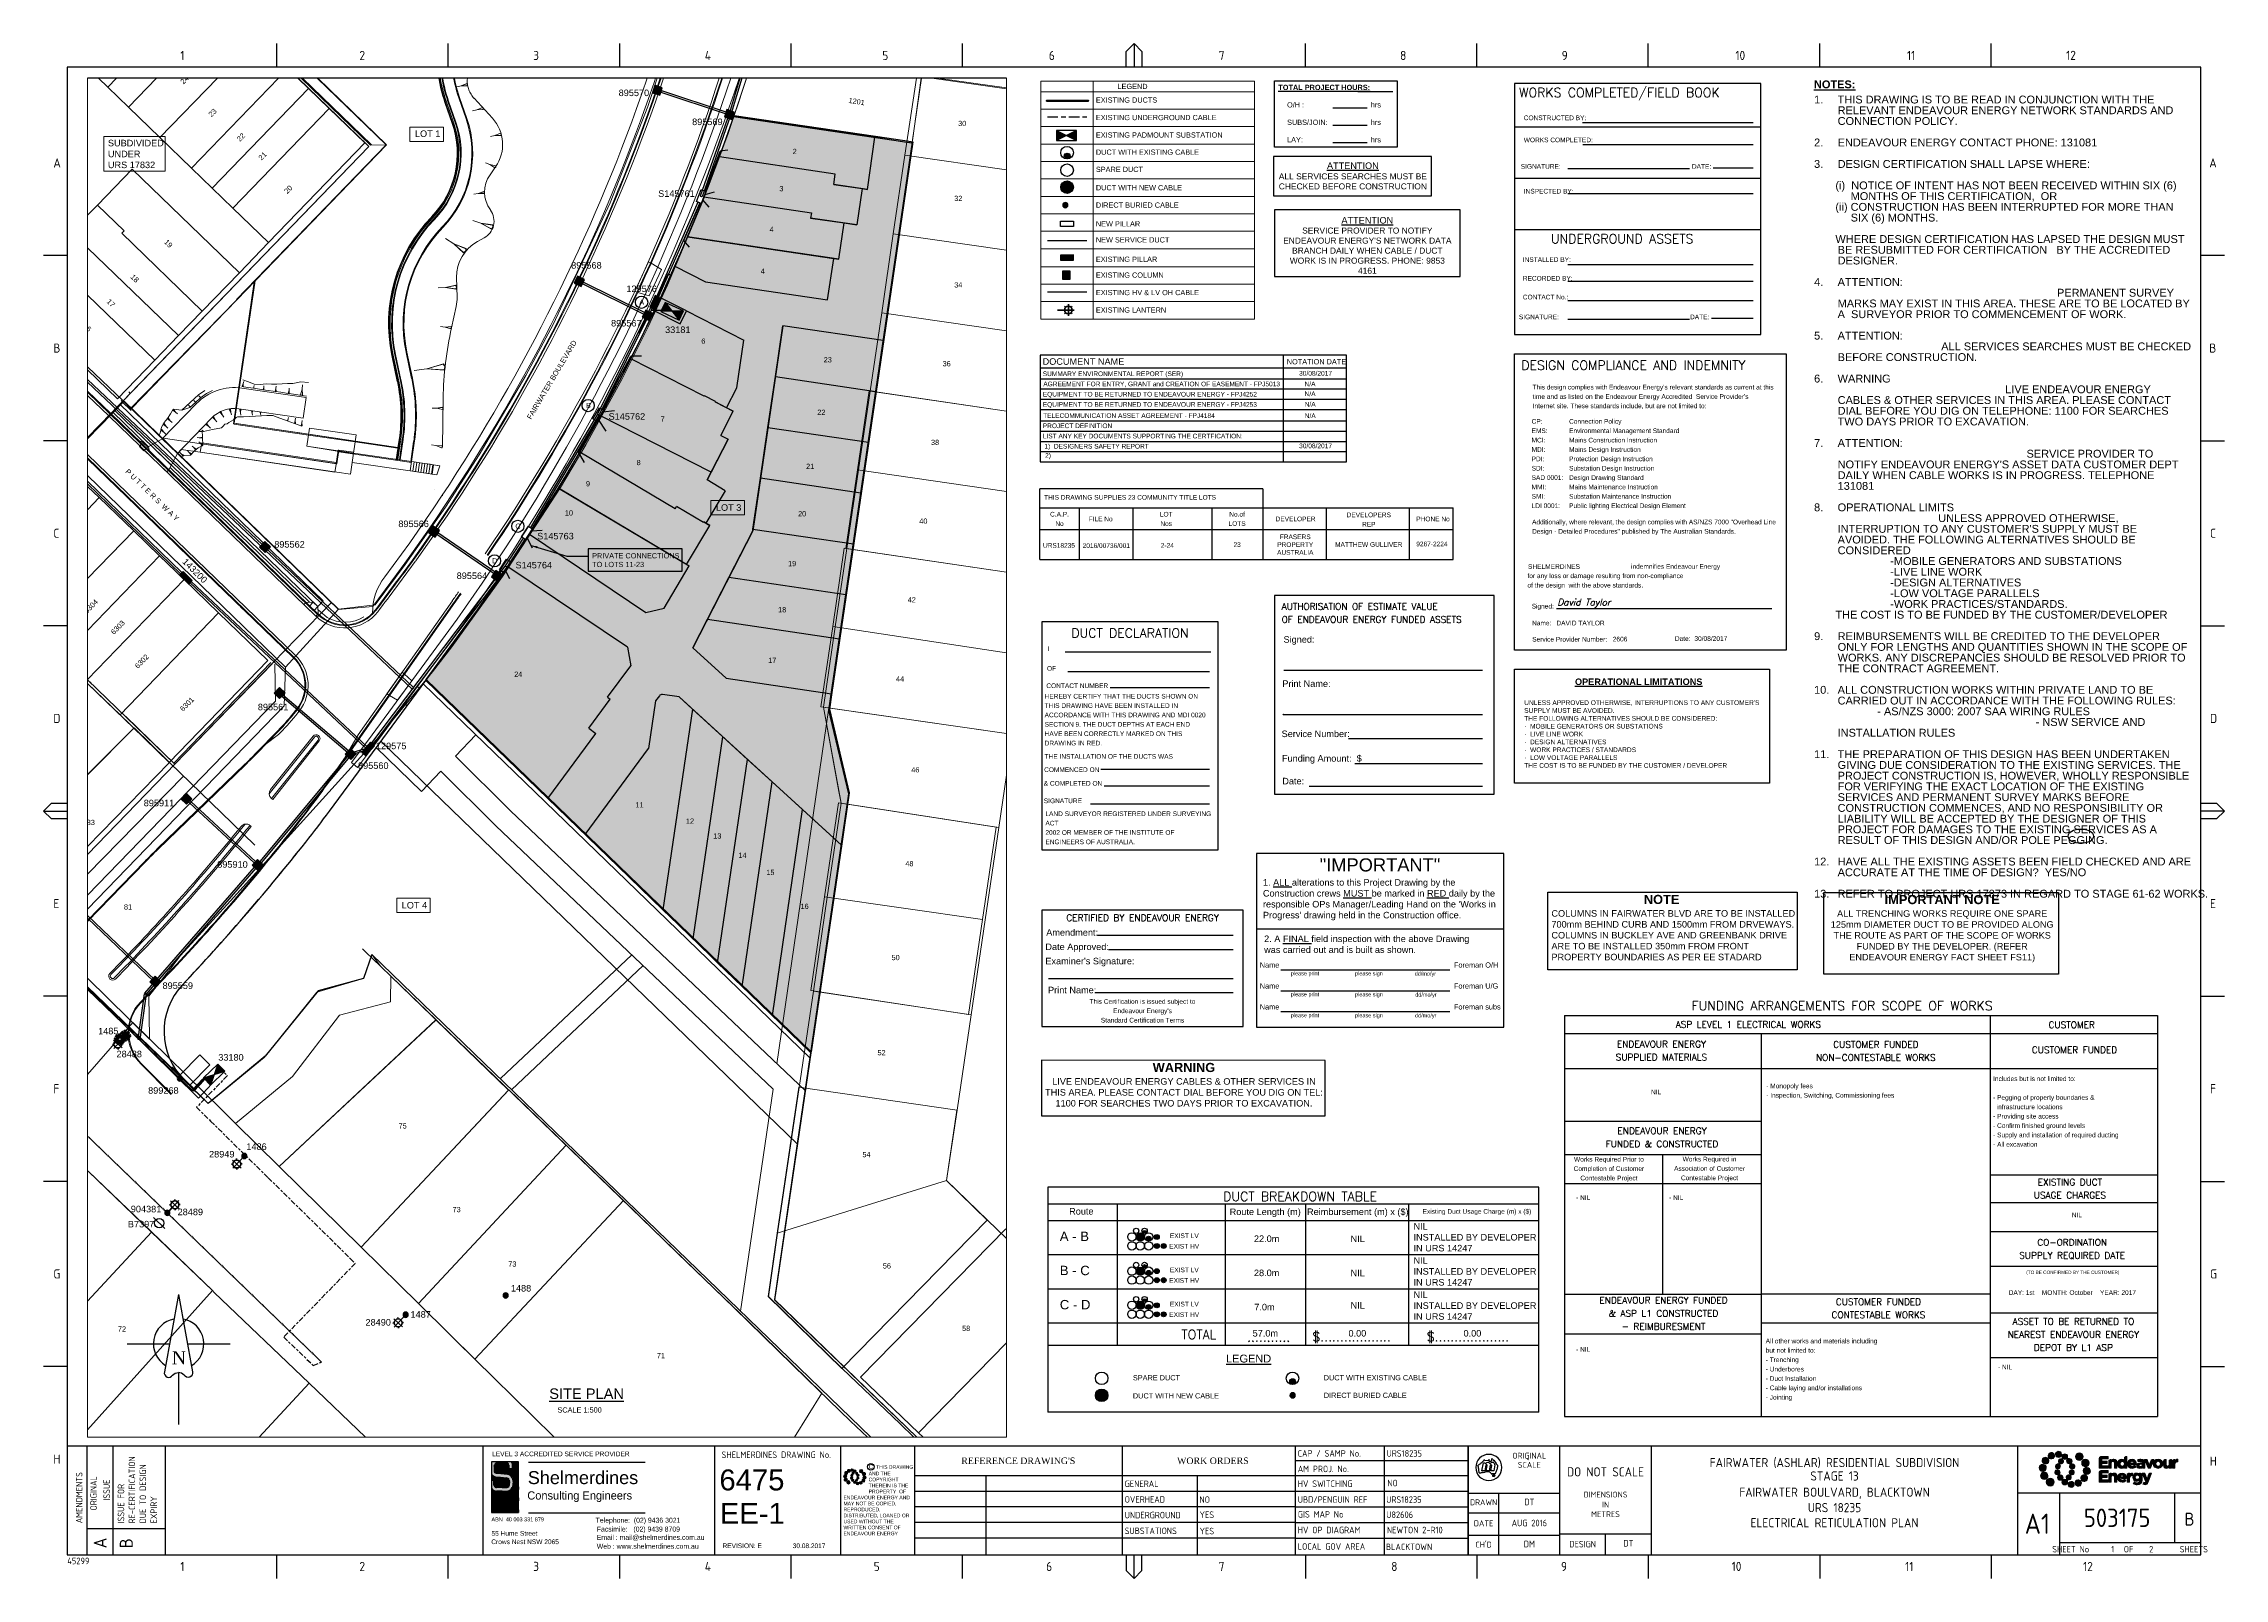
# Paper-space layout 'EE1' of a CAD drawing. Header units: metres, sheet in millimetres. Extents: x -9 to 824, y -5 to 581.
# The model-space entities are those that its viewports show. They can reach past a viewport. Long polylines and large blocks are cut down to what shows.
import ezdxf
from ezdxf.enums import TextEntityAlignment as Align

# ---------------------------------------------------------------- set-up
doc = ezdxf.new("R2010")
doc.units = ezdxf.units.M
for name, pattern in [('Cable Exist OH', [1, 1, 0]), ('Cable Exist UG', [8.2, 4, -1.2, 1.8, -1.2]), ('Cable New OH', [6, 4, -2])]:
    doc.linetypes.add(name, pattern=pattern)
doc.layers.get('0').update_dxf_attribs({"color": 6})
for name, color, linetype, lineweight in [('Cadastre Developer_SP_EXT', 9, 'Continuous', 5), ('Cadastre Land Parcels_SP_EXT', 9, 'Continuous', 5), ('Cadastre Roads_SP_EXT', 9, 'Continuous', 5)]:
    doc.layers.add(name, color=color, linetype=linetype, lineweight=lineweight)
for name, color, linetype in [('detail_new', 7, 'Continuous'), ('Duct_SP_EXT', 7, 'Continuous'), ('Duct_SP_NEW', 2, 'Continuous'), ('Equip_LV_NEW', 2, 'Continuous'), ('Equip_SP_HV_EXT', 7, 'Continuous'), ('Equip_SP_SL_EXT', 7, 'Continuous'), ('Mains_HV_EXT', 7, 'Continuous'), ('NOTE 1TO500_NEW', 7, 'Continuous'), ('Notes', 7, 'Continuous'), ('Services_SP_NEW', 2, 'Continuous'), ('st_new', 9, 'Continuous'), ('Sub_SP_EXT', 7, 'Continuous'), ('Sub_SP_TR_HV_LV_EXT', 7, 'Continuous'), ('SupportsOH_SP_TR_HV_LV_SL_EXT', 7, 'Continuous'), ('SupportsUG_SP_LV_EXT', 7, 'Continuous'), ('SupportsUG_SP_LV_SL_EXT', 7, 'Continuous'), ('TEXT_new', 7, 'Continuous'), ('Trench_SP_NEW', 2, 'Continuous')]:
    doc.layers.add(name, color=color, linetype=linetype)
doc.styles.add('ARIAL', font='arial.ttf', dxfattribs={"height": 2})
doc.styles.add('COLUMN_LABEL', font='arial.ttf')
doc.styles.add('Elec', font='romand__.ttf')
doc.styles.add('esp', font='eurosti.ttf')
doc.styles.add('HVSW_LABEL', font='arial.ttf')
doc.styles.add('iecARIAL', font='arial.ttf', dxfattribs={"height": 2})
doc.styles.add('iecISOCP', font='isocp.shx')
doc.styles.add('iecNAME', font='times.ttf')
doc.styles.add('iecTimesNewRoman', font='times.ttf')
doc.styles.add('POLE_LABEL', font='arial.ttf')
doc.styles.add('SCRIPTC', font='scriptc')
doc.styles.get("Standard").update_dxf_attribs({"font": 'arial.ttf'})
doc.linetypes.add('Cable E UG', pattern='A,6,-0.5,["E",Standard,S=1.7,R=0,X=0.5,Y=-1],-2.9', length=9.4)
doc.linetypes.add('IE Trench HV', pattern='A,7,-0.2,["/",Standard,S=3,R=0,X=0.6,Y=-1.4],-2.5', length=9.7)
doc.dimstyles.get("Standard").update_dxf_attribs({"dimtxt": 0.18, "dimasz": 0.18, "dimexe": 0.18, "dimexo": 0.0625, "dimgap": 0.09, "dimtad": 0, "dimtih": 1, "dimtoh": 1, "dimdec": 4, "dimzin": 0, "dimdsep": 46, "dimtxsty": 'Standard', "dimcen": 0.09, "dimadec": 0, "dimazin": 0, "dimtfac": 1, "dimtdec": 4, "dimtofl": 0, "dimtmove": 0, "dimatfit": 3, "dimfxl": 1, "dimtolj": 1, "dimtzin": 0, "dimarcsym": 0})

# ---------------------------------------------------------------- blocks, each defined once
blk = doc.blocks.new('Note_Warning')
at = {"layer": 'Notes', "color": 0, "linetype": 'Continuous'}
blk.add_lwpolyline([(0, 0), (108.42, -0.04), (108.37, 21.2), (0.02, 21.22)], close=True, dxfattribs=at)
at = {"layer": 'Notes', "color": 0, "linetype": 'Continuous', "insert": (54.44, 20.23), "char_height": 3.5, "width": 105.9, "attachment_point": 2, "style": 'iecISOCP'}
blk.add_mtext('{\\fArial|b1|i0|c0|p34;WARNING\\P\\fArial|b0|i0|c0|p34;\\H0.7143x;LIVE ENDEAVOUR ENERGY CABLES & OTHER SERVICES IN THIS AREA. PLEASE CONTACT DIAL BEFORE YOU DIG ON TEL: 1100 FOR SEARCHES TWO DAYS PRIOR TO EXCAVATION.}', dxfattribs=at)
blk = doc.blocks.new('Note_Project Hours')
at = {"layer": 'Notes'}
blk.add_lwpolyline([(0, 25.42), (46.86, 25.42), (46.86, 0), (0, 0)], close=True, dxfattribs=at)
for points in [[(31.87, 21.27), (45.21, 21.27)], [(22.27, 15.15), (35.41, 15.15)], [(22.27, 8.46), (35.41, 8.46)], [(22.27, 1.78), (35.41, 1.78)]]:
    blk.add_lwpolyline(points, dxfattribs=at)
at = {"layer": 'Notes', "insert": (-3.17, 23.9), "char_height": 2, "width": 55.0391, "attachment_point": 1}
blk.add_mtext('{\\fArial|b1|i0|c238|p34;      \\LTOTAL PROJECT HOURS:\\P\\P\\fArial|b0|i0|c238|p34;\\l^IO/H :^I^I^I^Ihrs\\P\\P^ISUBS/JOIN:^I^I^Ihrs\\P\\P\\pi-4,l6,t6;^I^ILAY:   ^I^I^Ihrs}', dxfattribs=at)
blk = doc.blocks.new('Note_Services Searches')
at = {"layer": 'Notes'}
blk.add_lwpolyline([(0, 0), (60.33, 0), (60.33, 15.02), (0, 15.02)], close=True, dxfattribs=at)
at = {"layer": 'Notes', "insert": (30.27, 7.63), "char_height": 2.3, "width": 62.8509, "attachment_point": 5}
blk.add_mtext('{\\fArial|b0|i0|c238|p34;\\H1.087x;\\LATTENTION\\H0.92x;\\P\\lALL SERVICES SEARCHES MUST BE\\PCHECKED BEFORE CONSTRUCTION}', dxfattribs=at)
blk = doc.blocks.new('Note_Notify Integral')
at = {"layer": 'Notes'}
blk.add_lwpolyline([(0, 0), (71, 0), (71, 25.42), (0, 25.42)], close=True, dxfattribs=at)
at = {"layer": 'Notes', "style": 'iecISOCP'}
for s, insert, char_height, width, attachment_point in [("{\\fArial|b0|i0|c0|p34;SERVICE PROVIDER TO NOTIFY ENDEAVOUR ENERGY'S NETWORK DATA BRANCH DAILY WHEN CABLE / DUCT WORK IS IN PROGRESS. PHONE: 9853 4161}", (35.5, 9.82), 2.3, 66.4, 5), ('{\\fArial|b0|i0|c0|p34;\\LATTENTION}', (35.5, 22.68), 2.5, 16.7, 2)]:
    blk.add_mtext(s, dxfattribs=dict(at, insert=insert, char_height=char_height, width=width, attachment_point=attachment_point))
blk = doc.blocks.new('Note_Operational Limitations')
at = {"layer": 'Notes', "linetype": 'Continuous', "lineweight": -3}
blk.add_lwpolyline([(0, 43.53), (97.49, 43.53), (97.49, 0), (0, 0)], close=True, dxfattribs=at)
at = {"layer": 'Notes', "linetype": 'Continuous', "lineweight": -3, "insert": (3.7, 39.97), "char_height": 2.50005, "width": 90.8, "attachment_point": 1}
blk.add_mtext("{\\fArial|b1|i0|c0|p34;                 \\C7;   \\LOPERATIONAL LIMITATIONS\\P\\P\\fArial|b0|i0|c0|p34;\\H0.72x;\\lUNLESS APPROVED OTHERWISE, INTERRUPTIONS TO ANY CUSTOMER'S SUPPLY MUST BE AVOIDED.\\PTHE FOLLOWING ALTERNATIVES SHOULD BE CONSIDERED:\\P·  MOBILE GENERATORS OR SUBSTATIONS\\P·  LIVE LINE WORK\\P·  DESIGN ALTERNATIVES\\P·  WORK PRACTICES / STANDARDS\\P·  LOW VOLTAGE PARALLELS\\PTHE COST IS TO BE FUNDED BY THE CUSTOMER / DEVELOPER}", dxfattribs=at)
blk = doc.blocks.new('SHELMERDINES LOGO')
at = {"layer": 'Notes', "true_color": 0xdbe3f6}
h = blk.add_hatch(color=254, dxfattribs=at)
edge = h.paths.add_edge_path()
edge.add_spline(control_points=[(11.18, 29.42), (11.04, 29.65), (10.87, 29.85), (10.27, 30.41), (9.76, 30.67), (9.2, 30.76)], knot_values=[4.205477, 4.205477, 4.205477, 4.205477, 4.535058, 4.535058, 5.219301, 5.219301, 5.219301, 5.219301], degree=3, periodic=0)
edge.add_line((9.2, 30.76), (6.79, 31.03))
edge.add_line((6.79, 31.03), (5.04, 31.19))
edge.add_arc((5.12, 32.09), 0.9, 180, 264.90312, ccw=False)
edge.add_line((4.22, 32.09), (4.22, 33.62))
edge.add_ellipse((5.29, 33.73), major_axis=(-0.764, 0.764), ratio=1, start_angle=22.03647, end_angle=50.82635, ccw=False)
edge.add_line((4.3, 34.15), (4.42, 34.45))
edge.add_ellipse((5.42, 34.03), major_axis=(0.764, 0.764), ratio=1, start_angle=56.37377, end_angle=112.03647, ccw=False)
edge.add_line((5.21, 35.09), (6.11, 35.27))
edge.add_ellipse((6.33, 34.21), major_axis=(-0.764, 0.764), ratio=1, start_angle=-44.73027, end_angle=-33.62623, ccw=False)
edge.add_line((6.32, 35.29), (8.07, 35.3))
edge.add_ellipse((8.08, 34.22), major_axis=(-0.764, 0.764), ratio=1, start_angle=-53.72689, end_angle=-44.73027, ccw=False)
edge.add_line((8.24, 35.29), (9.2, 35.14))
edge.add_line((9.2, 35.14), (9.38, 35.05))
edge.add_arc((8.98, 34.24), 0.9, 0, 63.43385, ccw=False)
edge.add_line((9.88, 34.24), (9.88, 33.65))
edge.add_line((9.88, 33.65), (9.88, 33.04))
edge.add_line((9.88, 33.04), (11.29, 33.04))
edge.add_line((11.29, 33.04), (11.29, 34.94))
edge.add_line((11.29, 34.94), (10.9, 35.58))
edge.add_line((10.9, 35.58), (3.26, 35.58))
edge.add_line((3.26, 35.58), (3.26, 30.95))
edge.add_line((3.26, 30.95), (3.26, 30.81))
edge.add_arc((5.12, 32.09), 2.25, 214.42266, 264.90312)
edge.add_line((4.92, 29.85), (6.65, 29.69))
edge.add_line((6.65, 29.69), (8.98, 29.43))
edge.add_ellipse((8.98, 28.29), major_axis=(-1.08, 0.73), ratio=0.83152, start_angle=240.95608, end_angle=299.04392, ccw=False)
edge.add_line((10.03, 28.72), (10.13, 28.4))
edge.add_ellipse((9.11, 28.06), major_axis=(0.764, 0.764), ratio=1, start_angle=315, end_angle=333.5103, ccw=False)
edge.add_line((10.19, 28.06), (10.19, 27.36))
edge.add_line((10.19, 27.36), (10.19, 26.89))
edge.add_ellipse((9.32, 26.89), major_axis=(0.611, 0.611), ratio=1, start_angle=281.3384, end_angle=315, ccw=False)
edge.add_arc((8.88, 27.02), 1.31, 269.49733, 332.41158, ccw=False)
edge.add_line((8.87, 25.71), (7.29, 25.71))
edge.add_line((7.29, 25.71), (5.21, 25.71))
edge.add_arc((5.21, 26.61), 0.9, 193.14336, 270, ccw=False)
edge.add_line((4.33, 26.41), (4.2, 26.98))
edge.add_ellipse((4.62, 27.08), major_axis=(-0.305, 0.305), ratio=1, start_angle=46.93326, end_angle=58.14336, ccw=False)
edge.add_line((4.19, 27.07), (4.16, 27.95))
edge.add_ellipse((3.73, 27.94), major_axis=(-0.305, 0.305), ratio=1, start_angle=226.93326, end_angle=266.98721)
edge.add_line((4.05, 28.22), (4.04, 28.24))
edge.add_ellipse((3.71, 27.95), major_axis=(0.305, 0.305), ratio=1, start_angle=356.98721, end_angle=405)
edge.add_line((3.71, 28.38), (3.26, 28.38))
edge.add_line((3.26, 28.38), (3.26, 25.49))
edge.add_arc((5.21, 26.61), 2.25, 209.99631, 270)
edge.add_line((5.21, 24.36), (7.29, 24.36))
edge.add_line((7.29, 24.36), (8.86, 24.36))
edge.add_arc((8.88, 27.02), 2.66, 269.64691, 330.96293)
edge.add_ellipse((9.32, 26.89), major_axis=(-1.57, 1.57), ratio=1, start_angle=193.29902, end_angle=200.90897)
edge.add_ellipse((9.32, 26.89), major_axis=(-1.57, 1.57), ratio=1, start_angle=200.90897, end_angle=207.06051)
edge.add_ellipse((9.32, 26.89), major_axis=(-1.57, 1.57), ratio=1, start_angle=207.06051, end_angle=225)
edge.add_line((11.54, 26.89), (11.54, 27.36))
edge.add_line((11.54, 27.36), (11.54, 28.06))
edge.add_ellipse((9.11, 28.06), major_axis=(1.72, 1.72), ratio=1, start_angle=315, end_angle=333.5103)
edge.add_line((11.41, 28.83), (11.18, 29.42))
at = {"layer": 'Notes', "true_color": 0x2d79c8}
h = blk.add_hatch(color=152, dxfattribs=at)
edge = h.paths.add_edge_path()
edge.add_ellipse((9.35, 32.6), major_axis=(1.53, 1.53), ratio=1, start_angle=45, end_angle=135, ccw=False)
edge.add_line((9.35, 34.76), (9.72, 34.76))
edge.add_arc((8.98, 34.24), 0.9, 34.97748, 63.43385)
edge.add_line((9.38, 35.05), (9.2, 35.14))
edge.add_line((9.2, 35.14), (8.24, 35.29))
edge.add_ellipse((8.08, 34.22), major_axis=(-0.764, 0.764), ratio=1, start_angle=-53.72689, end_angle=-44.73027)
edge.add_line((8.07, 35.3), (6.32, 35.29))
edge.add_ellipse((6.33, 34.21), major_axis=(-0.764, 0.764), ratio=1, start_angle=-44.73027, end_angle=-33.62623)
edge.add_line((6.11, 35.27), (5.21, 35.09))
edge.add_ellipse((5.42, 34.03), major_axis=(0.764, 0.764), ratio=1, start_angle=56.37377, end_angle=112.03647)
edge.add_line((4.42, 34.45), (4.3, 34.15))
edge.add_ellipse((5.29, 33.73), major_axis=(-0.764, 0.764), ratio=1, start_angle=22.03647, end_angle=50.82635)
edge.add_line((4.22, 33.62), (4.22, 32.09))
edge.add_arc((5.12, 32.09), 0.9, 180, 264.90312)
edge.add_line((5.04, 31.19), (6.79, 31.03))
edge.add_line((6.79, 31.03), (7.19, 30.99))
edge.add_line((7.19, 30.99), (7.19, 32.6))
at = {"layer": 'Notes', "true_color": 0x95afe3}
h = blk.add_hatch(color=151, dxfattribs=at)
edge = h.paths.add_edge_path()
edge.add_ellipse((9.4, 32.57), major_axis=(-0.764, 0.764), ratio=1, start_angle=-45, end_angle=45, ccw=False)
edge.add_line((9.4, 33.65), (9.88, 33.65))
edge.add_line((9.88, 33.65), (9.88, 34.24))
edge.add_arc((8.98, 34.24), 0.9, 0, 34.97748)
edge.add_line((9.72, 34.76), (9.35, 34.76))
edge.add_ellipse((9.35, 32.6), major_axis=(1.53, 1.53), ratio=1, start_angle=45, end_angle=135)
edge.add_line((7.19, 32.6), (7.19, 30.99))
edge.add_line((7.19, 30.99), (8.32, 30.86))
edge.add_line((8.32, 30.86), (8.32, 32.57))
at = {"layer": 'Notes', "true_color": 0x2d79c8}
h = blk.add_hatch(color=152, dxfattribs=at)
edge = h.paths.add_edge_path()
edge.add_spline(control_points=[(9.2, 30.76), (9.76, 30.67), (10.27, 30.41), (10.87, 29.85), (11.04, 29.65), (11.18, 29.42)], knot_values=[4.205477, 4.205477, 4.205477, 4.205477, 4.88972, 4.88972, 5.219301, 5.219301, 5.219301, 5.219301], degree=3, periodic=0)
edge.add_line((11.18, 29.42), (11.41, 28.83))
edge.add_ellipse((9.11, 28.06), major_axis=(1.72, 1.72), ratio=1, start_angle=315, end_angle=333.5103, ccw=False)
edge.add_line((11.54, 28.06), (11.54, 27.36))
edge.add_line((11.54, 27.36), (11.6, 27.36))
edge.add_arc((11.6, 28.26), 0.9, 270, 360)
edge.add_line((12.5, 28.26), (12.5, 29.21))
edge.add_line((12.5, 29.21), (13.6, 29.21))
edge.add_line((13.6, 29.21), (13.6, 31.83))
edge.add_line((13.6, 31.83), (12.5, 31.83))
edge.add_line((12.5, 31.83), (12.5, 32.57))
edge.add_ellipse((11.42, 32.57), major_axis=(0.764, 0.764), ratio=1, start_angle=315, end_angle=405)
edge.add_line((11.42, 33.65), (11.29, 33.65))
edge.add_line((11.29, 33.65), (11.29, 33.56))
edge.add_line((11.29, 33.56), (11.29, 33.04))
edge.add_line((11.29, 33.04), (9.88, 33.04))
edge.add_line((9.88, 33.04), (9.88, 33.65))
edge.add_line((9.88, 33.65), (9.4, 33.65))
edge.add_ellipse((9.4, 32.57), major_axis=(-0.764, 0.764), ratio=1, start_angle=-45, end_angle=45)
edge.add_line((8.32, 32.57), (8.32, 30.86))
edge.add_line((8.32, 30.86), (9.2, 30.76))
h = blk.add_hatch(color=152, dxfattribs=at)
edge = h.paths.add_edge_path()
edge.add_line((10.9, 35.58), (11.29, 34.94))
edge.add_line((11.29, 34.94), (11.29, 34.76))
edge.add_line((11.29, 34.76), (11.94, 34.76))
edge.add_ellipse((11.42, 32.39), major_axis=(1.72, 1.72), ratio=1, start_angle=341.31397, end_angle=392.69749, ccw=False)
edge.add_line((13.6, 33.46), (13.6, 35.58))
edge.add_line((13.6, 35.58), (10.9, 35.58))
at = {"layer": 'Notes', "true_color": 0x95afe3}
h = blk.add_hatch(color=151, dxfattribs=at)
edge = h.paths.add_edge_path()
edge.add_ellipse((11.42, 32.57), major_axis=(0.764, 0.764), ratio=1, start_angle=315, end_angle=405, ccw=False)
edge.add_line((12.5, 32.57), (12.5, 31.83))
edge.add_line((12.5, 31.83), (13.6, 31.83))
edge.add_line((13.6, 31.83), (13.6, 33.21))
edge.add_line((13.6, 33.21), (13.6, 33.46))
edge.add_ellipse((11.42, 32.39), major_axis=(1.72, 1.72), ratio=1, start_angle=341.31397, end_angle=392.69749)
edge.add_line((11.94, 34.76), (11.29, 34.76))
edge.add_line((11.29, 34.76), (11.29, 33.65))
edge.add_line((11.29, 33.65), (11.42, 33.65))
at = {"layer": 'Notes', "true_color": 0x2d79c8}
h = blk.add_hatch(color=152, dxfattribs=at)
edge = h.paths.add_edge_path()
edge.add_arc((5.12, 32.09), 2.25, 214.42266, 264.90312, ccw=False)
edge.add_line((3.26, 30.81), (3.26, 28.38))
edge.add_line((3.26, 28.38), (3.8, 28.38))
edge.add_ellipse((3.71, 27.95), major_axis=(0.305, 0.305), ratio=1, start_angle=356.98721, end_angle=405, ccw=False)
edge.add_ellipse((3.73, 27.94), major_axis=(-0.305, 0.305), ratio=1, start_angle=226.93326, end_angle=266.98721, ccw=False)
edge.add_line((4.16, 27.95), (4.19, 27.07))
edge.add_ellipse((4.62, 27.08), major_axis=(-0.305, 0.305), ratio=1, start_angle=46.93326, end_angle=58.14336)
edge.add_line((4.2, 26.98), (4.33, 26.41))
edge.add_arc((5.21, 26.61), 0.9, 193.14336, 270)
edge.add_line((5.21, 25.71), (7.29, 25.71))
edge.add_line((7.29, 25.71), (7.29, 25.99))
edge.add_line((7.29, 25.99), (9.69, 25.99))
edge.add_arc((8.88, 27.02), 1.31, 308.16621, 321.86342)
edge.add_line((9.91, 26.21), (9.35, 26.21))
edge.add_ellipse((9.35, 28.37), major_axis=(-1.53, 1.53), ratio=1, start_angle=45, end_angle=135, ccw=False)
edge.add_line((7.19, 28.37), (7.19, 29.63))
edge.add_line((7.19, 29.63), (6.65, 29.69))
edge.add_line((6.65, 29.69), (4.92, 29.85))
for points in [[(7.29, 24.36), (5.21, 24.36, -0.267966), (3.26, 25.49), (3.26, 24.89), (3.26, 16.16), (7.29, 16.16)], [(13.6, 24.91), (10.49, 24.91, -0.162702), (8.89, 24.36), (8.36, 24.36), (8.36, 21.77), (13.6, 21.77)], [(13.6, 17.15), (13.6, 20.69), (8.41, 20.69), (8.41, 17.15)]]:
    blk.add_hatch(color=152, dxfattribs=at).paths.add_polyline_path(points)
at = {"layer": 'Notes', "true_color": 0x95afe3}
h = blk.add_hatch(color=151, dxfattribs=at)
edge = h.paths.add_edge_path()
edge.add_ellipse((9.4, 28.44), major_axis=(0.764, 0.764), ratio=1, start_angle=135, end_angle=225, ccw=False)
edge.add_line((8.32, 28.44), (8.32, 29.5))
edge.add_line((8.32, 29.5), (7.19, 29.63))
edge.add_line((7.19, 29.63), (7.19, 28.37))
edge.add_ellipse((9.35, 28.37), major_axis=(-1.53, 1.53), ratio=1, start_angle=45, end_angle=135)
edge.add_line((9.35, 26.21), (9.91, 26.21))
edge.add_arc((8.88, 27.02), 1.31, 321.86342, 332.41158)
edge.add_ellipse((9.32, 26.89), major_axis=(0.611, 0.611), ratio=1, start_angle=281.3384, end_angle=315)
edge.add_line((10.19, 26.89), (10.19, 27.36))
edge.add_line((10.19, 27.36), (9.4, 27.36))
for points in [[(7.29, 25.99), (7.29, 25.71), (8.89, 25.71, 0.165834), (9.69, 25.99)], [(8.36, 21.77), (8.36, 24.36), (7.29, 24.36), (7.29, 16.16), (13.6, 16.16), (13.6, 17.15), (8.41, 17.15), (8.41, 20.69), (13.6, 20.69), (13.6, 21.77)]]:
    blk.add_hatch(color=151, dxfattribs=at).paths.add_polyline_path(points)
at = {"layer": 'Notes', "true_color": 0x2d79c8}
h = blk.add_hatch(color=152, dxfattribs=at)
edge = h.paths.add_edge_path()
edge.add_line((10.13, 28.4), (10.03, 28.72))
edge.add_ellipse((8.98, 28.29), major_axis=(-1.08, 0.73), ratio=0.83152, start_angle=240.95608, end_angle=299.04392)
edge.add_line((8.98, 29.43), (8.32, 29.5))
edge.add_line((8.32, 29.5), (8.32, 28.44))
edge.add_ellipse((9.4, 28.44), major_axis=(0.764, 0.764), ratio=1, start_angle=135, end_angle=225)
edge.add_line((9.4, 27.36), (10.19, 27.36))
edge.add_line((10.19, 27.36), (10.19, 28.06))
edge.add_ellipse((9.11, 28.06), major_axis=(0.764, 0.764), ratio=1, start_angle=315, end_angle=333.5103)
at = {"layer": 'Notes', "true_color": 0x95afe3}
h = blk.add_hatch(color=151, dxfattribs=at)
edge = h.paths.add_edge_path()
edge.add_line((13.6, 24.91), (13.6, 25.99))
edge.add_line((13.6, 25.99), (11.35, 25.99))
edge.add_ellipse((9.32, 26.89), major_axis=(-1.57, 1.57), ratio=1, start_angle=193.29902, end_angle=200.90897, ccw=False)
edge.add_arc((8.88, 27.02), 2.66, 307.3177, 330.96293, ccw=False)
edge.add_line((10.49, 24.91), (13.6, 24.91))
at = {"layer": 'Notes', "true_color": 0x2d79c8}
h = blk.add_hatch(color=152, dxfattribs=at)
edge = h.paths.add_edge_path()
edge.add_arc((11.59, 28.27), 2.06, 270.37792, 348.01781, ccw=False)
edge.add_line((11.6, 26.21), (11.43, 26.21))
edge.add_ellipse((9.32, 26.89), major_axis=(-1.57, 1.57), ratio=1, start_angle=200.90897, end_angle=207.06051, ccw=False)
edge.add_line((11.35, 25.99), (13.6, 25.99))
edge.add_line((13.6, 25.99), (13.6, 27.84))
at = {"layer": 'Notes', "true_color": 0x95afe3}
h = blk.add_hatch(color=151, dxfattribs=at)
edge = h.paths.add_edge_path()
edge.add_line((11.6, 27.36), (11.54, 27.36))
edge.add_line((11.54, 27.36), (11.54, 26.89))
edge.add_ellipse((9.32, 26.89), major_axis=(-1.57, 1.57), ratio=1, start_angle=207.06051, end_angle=225, ccw=False)
edge.add_line((11.43, 26.21), (11.6, 26.21))
edge.add_arc((11.59, 28.27), 2.06, 270.37792, 348.01781)
edge.add_line((13.6, 27.84), (13.6, 29.21))
edge.add_line((13.6, 29.21), (12.5, 29.21))
edge.add_line((12.5, 29.21), (12.5, 28.26))
edge.add_arc((11.6, 28.26), 0.9, 270, 360, ccw=False)
at = {"layer": 'Notes', "color": 7}
for p, q in [((13.6, 35.58), (3.26, 35.58)), ((3.26, 35.58), (3.26, 16.16)), ((11.44, 35.58), (3.26, 35.58)), ((3.26, 35.58), (3.26, 30.95)), ((4.3, 34.15), (4.42, 34.45)), ((5.21, 35.09), (6.11, 35.27)), ((6.32, 35.29), (8.07, 35.3)), ((8.24, 35.29), (9.2, 35.14)), ((9.2, 35.14), (9.38, 35.05)), ((9.72, 34.76), (9.35, 34.76)), ((9.4, 33.65), (9.88, 33.65)), ((9.88, 34.24), (9.88, 33.65)), ((9.88, 33.65), (9.88, 34.24)), ((9.88, 33.65), (9.88, 33.04)), ((11.29, 34.94), (10.9, 35.58)), ((11.29, 33.04), (11.29, 34.94)), ((11.29, 34.94), (11.29, 33.56)), ((11.94, 34.76), (11.29, 34.76)), ((11.29, 33.65), (11.42, 33.65)), ((11.87, 34.76), (11.83, 34.76)), ((13.6, 16.16), (13.6, 35.58)), ((3.71, 28.38), (3.26, 28.38)), ((3.26, 28.38), (3.26, 24.89)), ((4.05, 28.22), (4.04, 28.24)), ((4.19, 27.07), (4.16, 27.95)), ((4.33, 26.41), (4.2, 26.98)), ((4.92, 29.85), (6.65, 29.69)), ((5.04, 31.19), (6.77, 31.04)), ((7.29, 25.71), (5.21, 25.71)), ((7.19, 32.6), (7.19, 30.99)), ((7.19, 29.63), (7.19, 28.37)), ((7.29, 25.71), (8.87, 25.71)), ((8.32, 30.86), (8.32, 32.57)), ((8.32, 28.44), (8.32, 29.5)), ((8.87, 25.71), (8.36, 25.71)), ((9.35, 26.21), (9.91, 26.21)), ((10.19, 27.36), (9.4, 27.36)), ((9.88, 33.04), (9.88, 33.04)), ((9.88, 33.04), (11.29, 33.04)), ((10.03, 28.72), (10.13, 28.4)), ((10.19, 28.06), (10.19, 27.36)), ((10.19, 26.89), (10.19, 27.36)), ((11.18, 29.42), (11.41, 28.83)), ((11.43, 26.21), (11.6, 26.21)), ((11.54, 28.06), (11.54, 27.36)), ((11.6, 27.36), (11.54, 27.36)), ((11.88, 25.99), (13.6, 25.99)), ((12.5, 32.57), (12.5, 31.83)), ((12.5, 31.83), (13.6, 31.83)), ((13.6, 29.21), (12.5, 29.21)), ((12.5, 29.21), (12.5, 28.26)), ((13.6, 31.83), (13.6, 33.21)), ((13.6, 27.29), (13.6, 29.21)), ((13.6, 25.99), (13.6, 24.91)), ((7.29, 24.36), (5.21, 24.36)), ((7.29, 24.36), (8.87, 24.36)), ((8.36, 23.94), (8.36, 21.8)), ((8.36, 21.77), (13.56, 21.77)), ((13.6, 20.69), (8.41, 20.69)), ((8.41, 20.69), (8.41, 17.15)), ((8.41, 17.15), (13.6, 17.15)), ((13.6, 24.91), (10.94, 24.91)), ((13.6, 21.8), (13.6, 20.69)), ((13.6, 17.15), (13.6, 16.16)), ((3.26, 16.16), (13.6, 16.16)), ((13.6, 16.16), (7.29, 16.16))]:
    blk.add_line(p, q, dxfattribs=at)
at = {"layer": 'Notes'}
for p, q in [((4.22, 33.62), (4.22, 32.09)), ((6.65, 29.69), (8.98, 29.43)), ((6.8, 31.03), (9.2, 30.76)), ((11.54, 26.89), (11.54, 27.36))]:
    blk.add_line(p, q, dxfattribs=at)
at = {"layer": 'Notes', "color": 253, "true_color": 0xadadad}
for p, q in [((17.36, 35.42), (62.02, 35.42)), ((17.36, 16.01), (62.02, 16.01))]:
    blk.add_line(p, q, dxfattribs=at)
at = {"layer": 'Notes'}
for points in [[(9.69, 25.99), (7.29, 25.99), (7.29, 25.71)], [(10.49, 24.91), (13.6, 24.91), (13.6, 25.99), (11.35, 25.99)], [(7.29, 24.36), (7.29, 16.16), (13.6, 16.16), (13.6, 17.15), (8.41, 17.15), (8.41, 20.69), (13.6, 20.69), (13.6, 21.77), (8.36, 21.77), (8.36, 24.36)]]:
    blk.add_lwpolyline(points, dxfattribs=at)
at = {"layer": 'Notes', "color": 7}
for centre, radius, start, end in [((8.98, 34.24), 0.9, 0, 63.43385), ((5.21, 26.61), 2.25, 209.99631, 270), ((5.21, 26.61), 0.9, 193.14336, 270), ((11.6, 28.26), 0.9, 270, 360), ((11.59, 28.27), 2.06, 270.37792, 348.01781)]:
    blk.add_arc(centre, radius, start, end, dxfattribs=at)
at = {"layer": 'Notes'}
for centre, radius, start, end in [((5.12, 32.09), 2.25, 214.42266, 264.90312), ((5.12, 32.09), 0.9, 180, 264.90312), ((8.88, 27.02), 2.66, 269.49733, 330.96293), ((8.88, 27.02), 1.31, 269.49733, 332.41158)]:
    blk.add_arc(centre, radius, start, end, dxfattribs=at)
at = {"layer": 'Notes', "color": 7}
for centre, major_axis, ratio, start_param, end_param in [((5.29, 33.73), (-0.764, 0.764), 1, 0.384609, 0.887087), ((5.42, 34.03), (0.764, 0.764), 1, 0.983908, 1.955405), ((6.33, 34.21), (-0.764, 0.764), 1, -0.78069, -0.586889), ((9.35, 32.6), (1.53, 1.53), 1, 0.785398, 2.356194), ((8.08, 34.22), (-0.764, 0.764), 1, -0.937711, -0.78069), ((9.4, 32.57), (-0.764, 0.764), 1, -0.785398, 0.785398), ((11.42, 32.57), (0.764, 0.764), 1, 5.497787, 7.068583), ((11.42, 32.39), (1.72, 1.72), 1, 5.957053, 6.853864), ((3.71, 27.95), (0.305, 0.305), 1, 6.230602, 7.068583), ((3.73, 27.94), (-0.305, 0.305), 1, 3.960733, 4.659806), ((4.62, 27.08), (-0.305, 0.305), 1, 0.81914, 1.014793), ((9.35, 28.37), (-1.53, 1.53), 1, 0.785398, 2.356194), ((9.4, 28.44), (0.764, 0.764), 1, 2.356194, 3.926991), ((8.98, 28.29), (-1.08, 0.73), 0.83152, 4.205477, 5.219301), ((9.32, 26.89), (0.611, 0.611), 1, 4.910281, 5.497787), ((9.11, 28.06), (0.764, 0.764), 1, 5.497787, 5.820853), ((9.32, 26.89), (-1.57, 1.57), 1, 3.373704, 3.926991), ((9.11, 28.06), (1.72, 1.72), 1, 5.497787, 5.820853)]:
    blk.add_ellipse(centre, major_axis=major_axis, ratio=ratio, start_param=start_param, end_param=end_param, dxfattribs=at)
blk.add_open_spline([(11.18, 29.42), (11.04, 29.65), (10.87, 29.85), (10.27, 30.41), (9.76, 30.67), (9.2, 30.76)], degree=3, knots=[4.205477, 4.205477, 4.205477, 4.205477, 4.535058, 4.535058, 5.219301, 5.219301, 5.219301, 5.219301], dxfattribs=at)
for s, height, style, p in [('LEVEL 3 ACCREDITED SERVICE PROVIDER', 1.8, 'ARIAL', (3.5, 37.66)), ('Consulting Engineers', 3.15, 'esp', (16.95, 21.12)), ('ABN  40 003 331 879', 1.5, 'ARIAL', (3.26, 12.8)), ('55 Hume Street', 1.8, 'ARIAL', (3.24, 7.3)), ('Telephone:  (02) 9436 3021', 1.9, 'esp', (43.07, 12.27)), ('Facsimile:   (02) 9439 8709', 1.9, 'esp', (43.49, 8.88)), ('Crows Nest NSW 2065', 1.8, 'ARIAL', (3.18, 4.09)), ('Web : www.shelmerdines.com.au', 1.9, 'esp', (43.49, 2.33)), ('Email : mail@shelmerdines.com.au', 1.9, 'esp', (43.49, 5.73))]:
    blk.add_text(s, height=height, dxfattribs=dict(at, style=style)).set_placement(p)
at = {"layer": 'Notes', "color": 7, "style": 'esp'}
blk.add_text('Shelmerdines', height=4.95, dxfattribs=at).set_placement((17.13, 27.02), (59.32, 27.02), align=Align.FIT)
blk = doc.blocks.new('EE_LOGO_SMALL')
at = {"layer": 'Notes'}
h = blk.add_hatch(color=256, dxfattribs=at)
edge = h.paths.add_edge_path()
edge.add_spline(control_points=[(-8.4, 2), (-9.2, 2), (-9.8, 1.4), (-9.8, 0.7), (-9.9, -0.1), (-9.3, -0.7), (-8.6, -0.8), (-7.8, -0.8), (-7.2, -0.2), (-7.1, 0.5), (-7.1, 1.3), (-7.7, 1.9), (-8.4, 2)], knot_values=[0, 0, 0, 0, 1, 1, 1, 2, 2, 2, 3, 3, 3, 4, 4, 4, 4], degree=3, periodic=0)
h = blk.add_hatch(color=256, dxfattribs=at)
edge = h.paths.add_edge_path()
edge.add_spline(control_points=[(-6.8, 4.5), (-7.4, 4.8), (-8.2, 4.6), (-8.6, 4), (-8.9, 3.4), (-8.7, 2.6), (-8.1, 2.2), (-7.5, 1.9), (-6.7, 2.1), (-6.3, 2.7), (-6, 3.3), (-6.2, 4.1), (-6.8, 4.5)], knot_values=[0, 0, 0, 0, 1, 1, 1, 2, 2, 2, 3, 3, 3, 4, 4, 4, 4], degree=3, periodic=0)
h = blk.add_hatch(color=256, dxfattribs=at)
edge = h.paths.add_edge_path()
edge.add_spline(control_points=[(-4.2, 5.9), (-4.6, 6.5), (-5.3, 6.6), (-5.9, 6.3), (-6.4, 5.9), (-6.6, 5.1), (-6.2, 4.6), (-5.9, 4), (-5.1, 3.8), (-4.6, 4.2), (-4, 4.6), (-3.8, 5.3), (-4.2, 5.9)], knot_values=[0, 0, 0, 0, 1, 1, 1, 2, 2, 2, 3, 3, 3, 4, 4, 4, 4], degree=3, periodic=0)
h = blk.add_hatch(color=256, dxfattribs=at)
edge = h.paths.add_edge_path()
edge.add_spline(control_points=[(-1.3, 5.9), (-1.4, 6.5), (-2, 7), (-2.6, 6.9), (-3.3, 6.9), (-3.7, 6.3), (-3.7, 5.6), (-3.6, 5), (-3, 4.5), (-2.4, 4.6), (-1.7, 4.7), (-1.3, 5.2), (-1.3, 5.9)], knot_values=[0, 0, 0, 0, 1, 1, 1, 2, 2, 2, 3, 3, 3, 4, 4, 4, 4], degree=3, periodic=0)
h = blk.add_hatch(color=256, dxfattribs=at)
edge = h.paths.add_edge_path()
edge.add_spline(control_points=[(-2.5, 2.1), (-3, 2.2), (-3.5, 1.9), (-3.6, 1.3), (-3.7, 0.8), (-3.4, 0.3), (-2.9, 0.2), (-2.4, 0.1), (-1.9, 0.4), (-1.8, 0.9), (-1.7, 1.5), (-2, 2), (-2.5, 2.1)], knot_values=[0, 0, 0, 0, 1, 1, 1, 2, 2, 2, 3, 3, 3, 4, 4, 4, 4], degree=3, periodic=0)
h = blk.add_hatch(color=256, dxfattribs=at)
edge = h.paths.add_edge_path()
edge.add_spline(control_points=[(1, 4.9), (1, 4.3), (0.5, 3.8), (-0.1, 3.8), (-0.7, 3.8), (-1.2, 4.3), (-1.2, 4.9), (-1.2, 5.5), (-0.7, 6), (-0.1, 6), (0.5, 6), (1, 5.5), (1, 4.9)], knot_values=[0, 0, 0, 0, 1, 1, 1, 2, 2, 2, 3, 3, 3, 4, 4, 4, 4], degree=3, periodic=0)
edge = h.paths.add_edge_path()
edge.add_spline(control_points=[(-1.4, 4), (-1.9, 4.1), (-2.4, 3.8), (-2.5, 3.3), (-2.6, 2.7), (-2.3, 2.2), (-1.8, 2.1), (-1.3, 2), (-0.7, 2.3), (-0.6, 2.9), (-0.5, 3.4), (-0.9, 3.9), (-1.4, 4)], knot_values=[0, 0, 0, 0, 1, 1, 1, 2, 2, 2, 3, 3, 3, 4, 4, 4, 4], degree=3, periodic=0)
h = blk.add_hatch(color=256, dxfattribs=at)
edge = h.paths.add_edge_path()
edge.add_spline(control_points=[(2.3, 2.4), (2.8, 2.8), (2.8, 3.4), (2.4, 3.9), (2, 4.3), (1.4, 4.3), (0.9, 3.9), (0.5, 3.6), (0.5, 2.9), (0.9, 2.5), (1.2, 2), (1.9, 2), (2.3, 2.4)], knot_values=[0, 0, 0, 0, 1, 1, 1, 2, 2, 2, 3, 3, 3, 4, 4, 4, 4], degree=3, periodic=0)
edge = h.paths.add_edge_path()
edge.add_spline(control_points=[(1, 4.9), (1, 4.3), (0.5, 3.8), (-0.1, 3.8), (-0.7, 3.8), (-1.2, 4.3), (-1.2, 4.9), (-1.2, 5.5), (-0.7, 6), (-0.1, 6), (0.5, 6), (1, 5.5), (1, 4.9)], knot_values=[0, 0, 0, 0, 1, 1, 1, 2, 2, 2, 3, 3, 3, 4, 4, 4, 4], degree=3, periodic=0)
h = blk.add_hatch(color=256, dxfattribs=at)
edge = h.paths.add_edge_path()
edge.add_spline(control_points=[(1, 4.9), (1, 4.3), (0.5, 3.8), (-0.1, 3.8), (-0.7, 3.8), (-1.2, 4.3), (-1.2, 4.9), (-1.2, 5.5), (-0.7, 6), (-0.1, 6), (0.5, 6), (1, 5.5), (1, 4.9)], knot_values=[0, 0, 0, 0, 1, 1, 1, 2, 2, 2, 3, 3, 3, 4, 4, 4, 4], degree=3, periodic=0)
edge = h.paths.add_edge_path(flags=16)
edge.add_spline(control_points=[(1, 4.9), (1, 4.3), (0.5, 3.8), (-0.1, 3.8), (-0.7, 3.8), (-1.2, 4.3), (-1.2, 4.9), (-1.2, 5.5), (-0.7, 6), (-0.1, 6), (0.5, 6), (1, 5.5), (1, 4.9)], knot_values=[0, 0, 0, 0, 1, 1, 1, 2, 2, 2, 3, 3, 3, 4, 4, 4, 4], degree=3, periodic=0)
h = blk.add_hatch(color=256, dxfattribs=at)
edge = h.paths.add_edge_path()
edge.add_spline(control_points=[(3, 0.2), (3.5, 0.3), (3.8, 0.9), (3.7, 1.4), (3.6, 1.9), (3, 2.3), (2.5, 2.1), (1.9, 2), (1.6, 1.4), (1.8, 0.9), (1.9, 0.4), (2.5, 0.1), (3, 0.2)], knot_values=[0, 0, 0, 0, 1, 1, 1, 2, 2, 2, 3, 3, 3, 4, 4, 4, 4], degree=3, periodic=0)
h = blk.add_hatch(color=256, dxfattribs=at)
edge = h.paths.add_edge_path()
edge.add_spline(control_points=[(7, 4.9), (7, 4), (6.3, 3.4), (5.5, 3.4), (4.6, 3.4), (4, 4), (4, 4.9), (4, 5.7), (4.6, 6.4), (5.5, 6.4), (6.3, 6.4), (7, 5.7), (7, 4.9)], knot_values=[0, 0, 0, 0, 1, 1, 1, 2, 2, 2, 3, 3, 3, 4, 4, 4, 4], degree=3, periodic=0)
h = blk.add_hatch(color=256, dxfattribs=at)
edge = h.paths.add_edge_path()
edge.add_spline(control_points=[(8.4, 1.1), (9.1, 1.5), (9.4, 2.3), (9.1, 3), (8.8, 3.7), (7.9, 4.1), (7.2, 3.8), (6.5, 3.4), (6.2, 2.6), (6.5, 1.9), (6.8, 1.2), (7.7, 0.8), (8.4, 1.1)], knot_values=[0, 0, 0, 0, 1, 1, 1, 2, 2, 2, 3, 3, 3, 4, 4, 4, 4], degree=3, periodic=0)
h = blk.add_hatch(color=256, dxfattribs=at)
edge = h.paths.add_edge_path()
edge.add_spline(control_points=[(8.3, -1.9), (9, -1.9), (9.7, -1.4), (9.7, -0.6), (9.7, 0.1), (9.2, 0.8), (8.4, 0.8), (7.7, 0.8), (7, 0.3), (7, -0.5), (6.9, -1.2), (7.5, -1.9), (8.3, -1.9)], knot_values=[0, 0, 0, 0, 1, 1, 1, 2, 2, 2, 3, 3, 3, 4, 4, 4, 4], degree=3, periodic=0)
h = blk.add_hatch(color=256, dxfattribs=at)
edge = h.paths.add_edge_path()
edge.add_spline(control_points=[(-8.5, -1.1), (-9.2, -1.4), (-9.6, -2.3), (-9.3, -3), (-8.9, -3.7), (-8.1, -4), (-7.4, -3.7), (-6.7, -3.4), (-6.3, -2.5), (-6.6, -1.8), (-7, -1.1), (-7.8, -0.8), (-8.5, -1.1)], knot_values=[0, 0, 0, 0, 1, 1, 1, 2, 2, 2, 3, 3, 3, 4, 4, 4, 4], degree=3, periodic=0)
h = blk.add_hatch(color=256, dxfattribs=at)
edge = h.paths.add_edge_path()
edge.add_spline(control_points=[(-7.1, -4.8), (-7.1, -4), (-6.5, -3.3), (-5.6, -3.3), (-4.8, -3.3), (-4.1, -4), (-4.1, -4.8), (-4.1, -5.7), (-4.8, -6.3), (-5.6, -6.3), (-6.5, -6.3), (-7.1, -5.7), (-7.1, -4.8)], knot_values=[0, 0, 0, 0, 1, 1, 1, 2, 2, 2, 3, 3, 3, 4, 4, 4, 4], degree=3, periodic=0)
h = blk.add_hatch(color=256, dxfattribs=at)
edge = h.paths.add_edge_path()
edge.add_spline(control_points=[(-3.1, -0.2), (-3.7, -0.3), (-4, -0.8), (-3.8, -1.4), (-3.7, -1.9), (-3.2, -2.2), (-2.6, -2.1), (-2.1, -1.9), (-1.8, -1.4), (-1.9, -0.9), (-2.1, -0.3), (-2.6, 0), (-3.1, -0.2)], knot_values=[0, 0, 0, 0, 1, 1, 1, 2, 2, 2, 3, 3, 3, 4, 4, 4, 4], degree=3, periodic=0)
h = blk.add_hatch(color=256, dxfattribs=at)
edge = h.paths.add_edge_path()
edge.add_spline(control_points=[(-2.5, -2.3), (-2.9, -2.7), (-3, -3.4), (-2.6, -3.8), (-2.2, -4.2), (-1.5, -4.3), (-1.1, -3.9), (-0.7, -3.5), (-0.6, -2.8), (-1, -2.4), (-1.4, -2), (-2, -1.9), (-2.5, -2.3)], knot_values=[0, 0, 0, 0, 1, 1, 1, 2, 2, 2, 3, 3, 3, 4, 4, 4, 4], degree=3, periodic=0)
h = blk.add_hatch(color=256, dxfattribs=at)
edge = h.paths.add_edge_path()
edge.add_spline(control_points=[(-1.2, -4.8), (-1.2, -4.2), (-0.7, -3.7), (-0.1, -3.7), (0.5, -3.7), (1, -4.2), (1, -4.8), (1, -5.4), (0.5, -5.9), (-0.1, -5.9), (-0.7, -5.9), (-1.2, -5.4), (-1.2, -4.8)], knot_values=[0, 0, 0, 0, 1, 1, 1, 2, 2, 2, 3, 3, 3, 4, 4, 4, 4], degree=3, periodic=0)
h = blk.add_hatch(color=256, dxfattribs=at)
edge = h.paths.add_edge_path()
edge.add_spline(control_points=[(1.2, -3.9), (1.7, -4.1), (2.2, -3.7), (2.3, -3.2), (2.5, -2.7), (2.1, -2.2), (1.6, -2.1), (1.1, -2), (0.6, -2.3), (0.5, -2.8), (0.4, -3.3), (0.7, -3.8), (1.2, -3.9)], knot_values=[0, 0, 0, 0, 1, 1, 1, 2, 2, 2, 3, 3, 3, 4, 4, 4, 4], degree=3, periodic=0)
h = blk.add_hatch(color=256, dxfattribs=at)
edge = h.paths.add_edge_path()
edge.add_spline(control_points=[(1.2, -5.8), (1.3, -6.5), (1.8, -6.9), (2.5, -6.9), (3.1, -6.8), (3.6, -6.2), (3.5, -5.6), (3.4, -5), (2.9, -4.5), (2.2, -4.6), (1.6, -4.6), (1.1, -5.2), (1.2, -5.8)], knot_values=[0, 0, 0, 0, 1, 1, 1, 2, 2, 2, 3, 3, 3, 4, 4, 4, 4], degree=3, periodic=0)
h = blk.add_hatch(color=256, dxfattribs=at)
edge = h.paths.add_edge_path()
edge.add_spline(control_points=[(2.4, -2), (2.9, -2.1), (3.4, -1.8), (3.5, -1.3), (3.6, -0.8), (3.3, -0.3), (2.8, -0.2), (2.2, -0.1), (1.7, -0.4), (1.6, -0.9), (1.5, -1.4), (1.8, -1.9), (2.4, -2)], knot_values=[0, 0, 0, 0, 1, 1, 1, 2, 2, 2, 3, 3, 3, 4, 4, 4, 4], degree=3, periodic=0)
h = blk.add_hatch(color=256, dxfattribs=at)
edge = h.paths.add_edge_path()
edge.add_spline(control_points=[(4, -5.8), (4.4, -6.4), (5.2, -6.6), (5.7, -6.2), (6.3, -5.8), (6.5, -5.1), (6.1, -4.5), (5.7, -4), (5, -3.8), (4.4, -4.2), (3.8, -4.5), (3.7, -5.3), (4, -5.8)], knot_values=[0, 0, 0, 0, 1, 1, 1, 2, 2, 2, 3, 3, 3, 4, 4, 4, 4], degree=3, periodic=0)
h = blk.add_hatch(color=256, dxfattribs=at)
edge = h.paths.add_edge_path()
edge.add_spline(control_points=[(6.7, -4.4), (7.3, -4.8), (8.1, -4.6), (8.4, -4), (8.8, -3.3), (8.6, -2.6), (8, -2.2), (7.3, -1.8), (6.6, -2.1), (6.2, -2.7), (5.8, -3.3), (6, -4.1), (6.7, -4.4)], knot_values=[0, 0, 0, 0, 1, 1, 1, 2, 2, 2, 3, 3, 3, 4, 4, 4, 4], degree=3, periodic=0)
at = {"layer": 'Notes', "lineweight": 0}
for points in [[(1.8, 2.1), (1.8, 2.1)], [(-2, -2.1), (-2, -2.1)]]:
    blk.add_lwpolyline(points, dxfattribs=at)
for points in [[(-8.4, 2), (-9.2, 2), (-9.8, 1.4), (-9.8, 0.7), (-9.9, -0.1), (-9.3, -0.7), (-8.6, -0.8), (-7.8, -0.8), (-7.2, -0.2), (-7.1, 0.5), (-7.1, 1.3), (-7.7, 1.9), (-8.4, 2)], [(-6.8, 4.5), (-7.4, 4.8), (-8.2, 4.6), (-8.6, 4), (-8.9, 3.4), (-8.7, 2.6), (-8.1, 2.2), (-7.5, 1.9), (-6.7, 2.1), (-6.3, 2.7), (-6, 3.3), (-6.2, 4.1), (-6.8, 4.5)], [(-4.2, 5.9), (-4.6, 6.5), (-5.3, 6.6), (-5.9, 6.3), (-6.4, 5.9), (-6.6, 5.1), (-6.2, 4.6), (-5.9, 4), (-5.1, 3.8), (-4.6, 4.2), (-4, 4.6), (-3.8, 5.3), (-4.2, 5.9)], [(-1.3, 5.9), (-1.4, 6.5), (-2, 7), (-2.6, 6.9), (-3.3, 6.9), (-3.7, 6.3), (-3.7, 5.6), (-3.6, 5), (-3, 4.5), (-2.4, 4.6), (-1.7, 4.7), (-1.3, 5.2), (-1.3, 5.9)], [(-2.5, 2.1), (-3, 2.2), (-3.5, 1.9), (-3.6, 1.3), (-3.7, 0.8), (-3.4, 0.3), (-2.9, 0.2), (-2.4, 0.1), (-1.9, 0.4), (-1.8, 0.9), (-1.7, 1.5), (-2, 2), (-2.5, 2.1)], [(-1.4, 4), (-1.9, 4.1), (-2.4, 3.8), (-2.5, 3.3), (-2.6, 2.7), (-2.3, 2.2), (-1.8, 2.1), (-1.3, 2), (-0.7, 2.3), (-0.6, 2.9), (-0.5, 3.4), (-0.9, 3.9), (-1.4, 4)], [(1, 4.9), (1, 4.3), (0.5, 3.8), (-0.1, 3.8), (-0.7, 3.8), (-1.2, 4.3), (-1.2, 4.9), (-1.2, 5.5), (-0.7, 6), (-0.1, 6), (0.5, 6), (1, 5.5), (1, 4.9)], [(1, 4.9), (1, 4.3), (0.5, 3.8), (-0.1, 3.8), (-0.7, 3.8), (-1.2, 4.3), (-1.2, 4.9), (-1.2, 5.5), (-0.7, 6), (-0.1, 6), (0.5, 6), (1, 5.5), (1, 4.9)], [(2.3, 2.4), (2.8, 2.8), (2.8, 3.4), (2.4, 3.9), (2, 4.3), (1.4, 4.3), (0.9, 3.9), (0.5, 3.6), (0.5, 2.9), (0.9, 2.5), (1.2, 2), (1.9, 2), (2.3, 2.4)], [(3, 0.2), (3.5, 0.3), (3.8, 0.9), (3.7, 1.4), (3.6, 1.9), (3, 2.3), (2.5, 2.1), (1.9, 2), (1.6, 1.4), (1.8, 0.9), (1.9, 0.4), (2.5, 0.1), (3, 0.2)], [(7, 4.9), (7, 4), (6.3, 3.4), (5.5, 3.4), (4.6, 3.4), (4, 4), (4, 4.9), (4, 5.7), (4.6, 6.4), (5.5, 6.4), (6.3, 6.4), (7, 5.7), (7, 4.9)], [(8.4, 1.1), (9.1, 1.5), (9.4, 2.3), (9.1, 3), (8.8, 3.7), (7.9, 4.1), (7.2, 3.8), (6.5, 3.4), (6.2, 2.6), (6.5, 1.9), (6.8, 1.2), (7.7, 0.8), (8.4, 1.1)], [(8.3, -1.9), (9, -1.9), (9.7, -1.4), (9.7, -0.6), (9.7, 0.1), (9.2, 0.8), (8.4, 0.8), (7.7, 0.8), (7, 0.3), (7, -0.5), (6.9, -1.2), (7.5, -1.9), (8.3, -1.9)], [(-8.5, -1.1), (-9.2, -1.4), (-9.6, -2.3), (-9.3, -3), (-8.9, -3.7), (-8.1, -4), (-7.4, -3.7), (-6.7, -3.4), (-6.3, -2.5), (-6.6, -1.8), (-7, -1.1), (-7.8, -0.8), (-8.5, -1.1)], [(-7.1, -4.8), (-7.1, -4), (-6.5, -3.3), (-5.6, -3.3), (-4.8, -3.3), (-4.1, -4), (-4.1, -4.8), (-4.1, -5.7), (-4.8, -6.3), (-5.6, -6.3), (-6.5, -6.3), (-7.1, -5.7), (-7.1, -4.8)], [(-3.1, -0.2), (-3.7, -0.3), (-4, -0.8), (-3.8, -1.4), (-3.7, -1.9), (-3.2, -2.2), (-2.6, -2.1), (-2.1, -1.9), (-1.8, -1.4), (-1.9, -0.9), (-2.1, -0.3), (-2.6, 0), (-3.1, -0.2)], [(-2.5, -2.3), (-2.9, -2.7), (-3, -3.4), (-2.6, -3.8), (-2.2, -4.2), (-1.5, -4.3), (-1.1, -3.9), (-0.7, -3.5), (-0.6, -2.8), (-1, -2.4), (-1.4, -2), (-2, -1.9), (-2.5, -2.3)], [(-1.2, -4.8), (-1.2, -4.2), (-0.7, -3.7), (-0.1, -3.7), (0.5, -3.7), (1, -4.2), (1, -4.8), (1, -5.4), (0.5, -5.9), (-0.1, -5.9), (-0.7, -5.9), (-1.2, -5.4), (-1.2, -4.8)], [(1.2, -3.9), (1.7, -4.1), (2.2, -3.7), (2.3, -3.2), (2.5, -2.7), (2.1, -2.2), (1.6, -2.1), (1.1, -2), (0.6, -2.3), (0.5, -2.8), (0.4, -3.3), (0.7, -3.8), (1.2, -3.9)], [(1.2, -5.8), (1.3, -6.5), (1.8, -6.9), (2.5, -6.9), (3.1, -6.8), (3.6, -6.2), (3.5, -5.6), (3.4, -5), (2.9, -4.5), (2.2, -4.6), (1.6, -4.6), (1.1, -5.2), (1.2, -5.8)], [(2.4, -2), (2.9, -2.1), (3.4, -1.8), (3.5, -1.3), (3.6, -0.8), (3.3, -0.3), (2.8, -0.2), (2.2, -0.1), (1.7, -0.4), (1.6, -0.9), (1.5, -1.4), (1.8, -1.9), (2.4, -2)], [(4, -5.8), (4.4, -6.4), (5.2, -6.6), (5.7, -6.2), (6.3, -5.8), (6.5, -5.1), (6.1, -4.5), (5.7, -4), (5, -3.8), (4.4, -4.2), (3.8, -4.5), (3.7, -5.3), (4, -5.8)], [(6.7, -4.4), (7.3, -4.8), (8.1, -4.6), (8.4, -4), (8.8, -3.3), (8.6, -2.6), (8, -2.2), (7.3, -1.8), (6.6, -2.1), (6.2, -2.7), (5.8, -3.3), (6, -4.1), (6.7, -4.4)]]:
    blk.add_open_spline(points, degree=3, knots=[0, 0, 0, 0, 1, 1, 1, 2, 2, 2, 3, 3, 3, 4, 4, 4, 4], dxfattribs=at)
blk = doc.blocks.new('EE_COPYRIGHT_A1')
at = {"layer": 'Notes'}
blk.add_circle((9.53, -0.82), 1.15, dxfattribs=at)
at = {"xscale": 0.4, "yscale": 0.4, "zscale": 0.4}
blk.add_blockref('EE_LOGO_SMALL', (3.96, -4.29), dxfattribs=at)
at = {"layer": 'Notes', "insert": (0, 0), "char_height": 1.25, "width": 24.1208, "attachment_point": 1, "style": 'ARIAL'}
blk.add_mtext('\\pt8.75;               ^I{\\H1.2x;C } THIS DRAWING\\P\\pi-8.75,l8.75,t8.75,20;       ^IAND THE ^I\\P\\pi0,t8.75;COPYRIGHT\\P\\pi-8.75,t1.25,8.75;^I^ITHEREIN IS THE PROPERTY  OF \\P\\pi0,l0,t1.25;ENDEAVOUR ENERGY AND MAY NOT BE COPIED, REPRODUCED, DISTRIBUTED, LOANED OR USED WITHOUT THE WRITTEN CONSENT OF ENDEAVOUR ENERGY', dxfattribs=at)
blk = doc.blocks.new('EE_LOGO')
h = blk.add_hatch(color=7)
edge = h.paths.add_edge_path()
edge.add_spline(control_points=[(-25.34, 1.94), (-26.08, 1.98), (-26.72, 1.41), (-26.77, 0.66), (-26.81, -0.09), (-26.24, -0.72), (-25.49, -0.77), (-24.74, -0.81), (-24.1, -0.24), (-24.06, 0.51), (-24.02, 1.25), (-24.59, 1.89), (-25.34, 1.94)], knot_values=[0, 0, 0, 0, 1, 1, 1, 2, 2, 2, 3, 3, 3, 4, 4, 4, 4], degree=3, periodic=0)
h = blk.add_hatch(color=7)
edge = h.paths.add_edge_path()
edge.add_spline(control_points=[(-23.73, 4.46), (-24.34, 4.81), (-25.13, 4.61), (-25.49, 3.99), (-25.85, 3.38), (-25.64, 2.59), (-25.03, 2.23), (-24.41, 1.87), (-23.63, 2.08), (-23.27, 2.69), (-22.91, 3.31), (-23.12, 4.1), (-23.73, 4.46)], knot_values=[0, 0, 0, 0, 1, 1, 1, 2, 2, 2, 3, 3, 3, 4, 4, 4, 4], degree=3, periodic=0)
h = blk.add_hatch(color=7)
edge = h.paths.add_edge_path()
edge.add_spline(control_points=[(-21.12, 5.87), (-21.48, 6.44), (-22.24, 6.61), (-22.81, 6.24), (-23.37, 5.88), (-23.54, 5.12), (-23.17, 4.55), (-22.81, 3.98), (-22.05, 3.82), (-21.48, 4.19), (-20.92, 4.55), (-20.75, 5.31), (-21.12, 5.87)], knot_values=[0, 0, 0, 0, 1, 1, 1, 2, 2, 2, 3, 3, 3, 4, 4, 4, 4], degree=3, periodic=0)
h = blk.add_hatch(color=7)
edge = h.paths.add_edge_path()
edge.add_spline(control_points=[(-19.43, 2.06), (-19.94, 2.17), (-20.44, 1.84), (-20.55, 1.33), (-20.66, 0.82), (-20.34, 0.32), (-19.83, 0.21), (-19.32, 0.1), (-18.81, 0.42), (-18.71, 0.93), (-18.59, 1.44), (-18.92, 1.95), (-19.43, 2.06)], knot_values=[0, 0, 0, 0, 1, 1, 1, 2, 2, 2, 3, 3, 3, 4, 4, 4, 4], degree=3, periodic=0)
h = blk.add_hatch(color=7)
edge = h.paths.add_edge_path()
edge.add_spline(control_points=[(-18.27, 5.87), (-18.34, 6.5), (-18.91, 6.97), (-19.54, 6.9), (-20.18, 6.84), (-20.65, 6.27), (-20.58, 5.63), (-20.52, 4.99), (-19.95, 4.53), (-19.31, 4.59), (-18.67, 4.66), (-18.21, 5.23), (-18.27, 5.87)], knot_values=[0, 0, 0, 0, 1, 1, 1, 2, 2, 2, 3, 3, 3, 4, 4, 4, 4], degree=3, periodic=0)
h = blk.add_hatch(color=7)
edge = h.paths.add_edge_path()
edge.add_spline(control_points=[(-15.91, 4.86), (-15.91, 4.26), (-16.4, 3.77), (-17, 3.77), (-17.6, 3.77), (-18.08, 4.26), (-18.08, 4.86), (-18.08, 5.46), (-17.6, 5.95), (-17, 5.95), (-16.4, 5.95), (-15.91, 5.46), (-15.91, 4.86)], knot_values=[0, 0, 0, 0, 1, 1, 1, 2, 2, 2, 3, 3, 3, 4, 4, 4, 4], degree=3, periodic=0)
edge = h.paths.add_edge_path()
edge.add_spline(control_points=[(-18.29, 3.97), (-18.8, 4.08), (-19.3, 3.76), (-19.41, 3.25), (-19.52, 2.74), (-19.2, 2.23), (-18.69, 2.12), (-18.18, 2.01), (-17.67, 2.33), (-17.56, 2.84), (-17.45, 3.35), (-17.78, 3.86), (-18.29, 3.97)], knot_values=[0, 0, 0, 0, 1, 1, 1, 2, 2, 2, 3, 3, 3, 4, 4, 4, 4], degree=3, periodic=0)
h = blk.add_hatch(color=7)
edge = h.paths.add_edge_path()
edge.add_spline(control_points=[(-14.59, 2.36), (-14.16, 2.75), (-14.12, 3.41), (-14.51, 3.84), (-14.89, 4.27), (-15.55, 4.31), (-15.99, 3.93), (-16.42, 3.54), (-16.46, 2.88), (-16.07, 2.45), (-15.69, 2.01), (-15.02, 1.98), (-14.59, 2.36)], knot_values=[0, 0, 0, 0, 1, 1, 1, 2, 2, 2, 3, 3, 3, 4, 4, 4, 4], degree=3, periodic=0)
edge = h.paths.add_edge_path()
edge.add_spline(control_points=[(-15.91, 4.86), (-15.91, 4.26), (-16.4, 3.77), (-17, 3.77), (-17.6, 3.77), (-18.08, 4.26), (-18.08, 4.86), (-18.08, 5.46), (-17.6, 5.95), (-17, 5.95), (-16.4, 5.95), (-15.91, 5.46), (-15.91, 4.86)], knot_values=[0, 0, 0, 0, 1, 1, 1, 2, 2, 2, 3, 3, 3, 4, 4, 4, 4], degree=3, periodic=0)
h = blk.add_hatch(color=7)
edge = h.paths.add_edge_path()
edge.add_spline(control_points=[(-15.91, 4.86), (-15.91, 4.26), (-16.4, 3.77), (-17, 3.77), (-17.6, 3.77), (-18.08, 4.26), (-18.08, 4.86), (-18.08, 5.46), (-17.6, 5.95), (-17, 5.95), (-16.4, 5.95), (-15.91, 5.46), (-15.91, 4.86)], knot_values=[0, 0, 0, 0, 1, 1, 1, 2, 2, 2, 3, 3, 3, 4, 4, 4, 4], degree=3, periodic=0)
edge = h.paths.add_edge_path(flags=16)
edge.add_spline(control_points=[(-15.91, 4.86), (-15.91, 4.26), (-16.4, 3.77), (-17, 3.77), (-17.6, 3.77), (-18.08, 4.26), (-18.08, 4.86), (-18.08, 5.46), (-17.6, 5.95), (-17, 5.95), (-16.4, 5.95), (-15.91, 5.46), (-15.91, 4.86)], knot_values=[0, 0, 0, 0, 1, 1, 1, 2, 2, 2, 3, 3, 3, 4, 4, 4, 4], degree=3, periodic=0)
h = blk.add_hatch(color=7)
edge = h.paths.add_edge_path()
edge.add_spline(control_points=[(-13.94, 0.18), (-13.41, 0.32), (-13.09, 0.87), (-13.23, 1.4), (-13.37, 1.93), (-13.92, 2.25), (-14.45, 2.11), (-14.98, 1.97), (-15.3, 1.42), (-15.16, 0.89), (-15.02, 0.36), (-14.47, 0.04), (-13.94, 0.18)], knot_values=[0, 0, 0, 0, 1, 1, 1, 2, 2, 2, 3, 3, 3, 4, 4, 4, 4], degree=3, periodic=0)
h = blk.add_hatch(color=7)
edge = h.paths.add_edge_path()
edge.add_spline(control_points=[(-9.93, 4.86), (-9.93, 4.03), (-10.61, 3.35), (-11.44, 3.35), (-12.28, 3.35), (-12.95, 4.03), (-12.95, 4.86), (-12.95, 5.69), (-12.28, 6.37), (-11.44, 6.37), (-10.61, 6.37), (-9.93, 5.69), (-9.93, 4.86)], knot_values=[0, 0, 0, 0, 1, 1, 1, 2, 2, 2, 3, 3, 3, 4, 4, 4, 4], degree=3, periodic=0)
h = blk.add_hatch(color=7)
edge = h.paths.add_edge_path()
edge.add_spline(control_points=[(-8.55, 1.13), (-7.83, 1.45), (-7.5, 2.29), (-7.82, 3.01), (-8.14, 3.73), (-8.98, 4.06), (-9.7, 3.74), (-10.42, 3.42), (-10.75, 2.58), (-10.43, 1.86), (-10.11, 1.14), (-9.27, 0.81), (-8.55, 1.13)], knot_values=[0, 0, 0, 0, 1, 1, 1, 2, 2, 2, 3, 3, 3, 4, 4, 4, 4], degree=3, periodic=0)
h = blk.add_hatch(color=7)
edge = h.paths.add_edge_path()
edge.add_spline(control_points=[(-8.66, -1.92), (-7.91, -1.96), (-7.27, -1.39), (-7.23, -0.64), (-7.19, 0.1), (-7.76, 0.74), (-8.51, 0.78), (-9.25, 0.83), (-9.89, 0.26), (-9.94, -0.49), (-9.98, -1.24), (-9.41, -1.88), (-8.66, -1.92)], knot_values=[0, 0, 0, 0, 1, 1, 1, 2, 2, 2, 3, 3, 3, 4, 4, 4, 4], degree=3, periodic=0)
h = blk.add_hatch(color=7)
edge = h.paths.add_edge_path()
edge.add_spline(control_points=[(-3.85, 0.44), (-3.85, 0.44), (-3.85, 4.25), (-3.85, 4.3), (-3.85, 4.35), (-3.85, 4.86), (-3.29, 4.86), (-2.74, 4.86), (-0.49, 4.86), (-0.49, 4.86), (-0.49, 4.86), (-0.49, 4), (-0.49, 4), (-0.49, 4), (-2.89, 4), (-2.89, 4), (-2.89, 4), (-2.89, 3.1), (-2.89, 3.1), (-2.89, 3.1), (-0.8, 3.1), (-0.8, 3.1), (-0.8, 3.1), (-0.8, 2.23), (-0.8, 2.23), (-0.8, 2.23), (-2.89, 2.23), (-2.89, 2.23), (-2.89, 2.23), (-2.89, 1.31), (-2.89, 1.31), (-2.89, 1.31), (-0.49, 1.31), (-0.49, 1.31), (-0.49, 1.31), (-0.49, 0.44), (-0.49, 0.44), (-0.49, 0.44), (-3.85, 0.44), (-3.85, 0.44)], knot_values=[0, 0, 0, 0, 1, 1, 1, 2, 2, 2, 3, 3, 3, 4, 4, 4, 5, 5, 5, 6, 6, 6, 7, 7, 7, 8, 8, 8, 9, 9, 9, 10, 10, 10, 11, 11, 11, 12, 12, 12, 13, 13, 13, 13], degree=3, periodic=0)
h = blk.add_hatch(color=7)
edge = h.paths.add_edge_path()
edge.add_spline(control_points=[(1.94, 0.44), (1.94, 0.44), (1.94, 2.33), (1.94, 2.33), (1.94, 2.78), (1.73, 3.02), (1.36, 3.02), (1, 3.02), (0.76, 2.78), (0.76, 2.33), (0.76, 2.33), (0.76, 0.44), (0.76, 0.44), (0.76, 0.44), (-0.2, 0.44), (-0.2, 0.44), (-0.2, 0.44), (-0.2, 3.21), (-0.2, 3.27), (-0.2, 3.33), (-0.2, 3.82), (0.36, 3.82), (0.76, 3.82), (0.76, 3.82), (0.76, 3.82), (0.76, 3.82), (0.76, 3.35), (0.76, 3.35), (0.98, 3.63), (1.27, 3.89), (1.75, 3.89), (2.48, 3.89), (2.9, 3.41), (2.9, 2.63), (2.9, 2.63), (2.9, 0.44), (2.9, 0.44), (2.9, 0.44), (1.94, 0.44), (1.94, 0.44)], knot_values=[0, 0, 0, 0, 1, 1, 1, 2, 2, 2, 3, 3, 3, 4, 4, 4, 5, 5, 5, 6, 6, 6, 7, 7, 7, 8, 8, 8, 9, 9, 9, 10, 10, 10, 11, 11, 11, 12, 12, 12, 13, 13, 13, 13], degree=3, periodic=0)
h = blk.add_hatch(color=7)
edge = h.paths.add_edge_path(flags=16)
edge.add_spline(control_points=[(5.8, 2.13), (5.8, 2.69), (5.43, 3.07), (4.98, 3.07), (4.53, 3.07), (4.15, 2.7), (4.15, 2.13), (4.15, 2.13), (4.15, 2.12), (4.15, 2.12), (4.15, 1.56), (4.53, 1.19), (4.98, 1.19), (5.43, 1.19), (5.8, 1.56), (5.8, 2.12), (5.8, 2.12), (5.8, 2.13), (5.8, 2.13)], knot_values=[0, 0, 0, 0, 1, 1, 1, 2, 2, 2, 3, 3, 3, 4, 4, 4, 5, 5, 5, 6, 6, 6, 6], degree=3, periodic=0)
edge = h.paths.add_edge_path()
edge.add_spline(control_points=[(5.79, 0.44), (5.79, 0.44), (5.79, 0.92), (5.79, 0.92), (5.55, 0.6), (5.23, 0.37), (4.73, 0.37), (3.94, 0.37), (3.19, 0.99), (3.19, 2.12), (3.19, 2.12), (3.19, 2.13), (3.19, 2.13), (3.19, 3.26), (3.93, 3.88), (4.73, 3.88), (5.24, 3.88), (5.56, 3.65), (5.79, 3.38), (5.79, 3.38), (5.79, 4.27), (5.79, 4.3), (5.79, 4.34), (5.79, 4.86), (6.34, 4.86), (6.73, 4.86), (6.75, 4.86), (6.75, 4.86), (6.75, 4.86), (6.75, 0.44), (6.75, 0.44), (6.75, 0.44), (5.79, 0.44), (5.79, 0.44)], knot_values=[0, 0, 0, 0, 1, 1, 1, 2, 2, 2, 3, 3, 3, 4, 4, 4, 5, 5, 5, 6, 6, 6, 7, 7, 7, 8, 8, 8, 9, 9, 9, 10, 10, 10, 11, 11, 11, 11], degree=3, periodic=0)
h = blk.add_hatch(color=7)
edge = h.paths.add_edge_path()
edge.add_spline(control_points=[(8.69, 3.89), (7.7, 3.89), (7.01, 3.09), (7.01, 2.13), (7.01, 2.13), (7.01, 2.12), (7.01, 2.12), (7.01, 1.08), (7.77, 0.37), (8.78, 0.37), (9.39, 0.37), (9.85, 0.61), (10.16, 1), (10.16, 1), (9.62, 1.48), (9.62, 1.48), (9.35, 1.24), (9.12, 1.14), (8.79, 1.14), (8.33, 1.13), (8, 1.49), (7.95, 1.86), (7.91, 2.18), (7.93, 2.29), (7.95, 2.43), (8.02, 2.85), (8.29, 3.12), (8.69, 3.12), (9.09, 3.12), (9.34, 2.83), (9.4, 2.4), (9.4, 2.4), (8.14, 2.4), (8.14, 2.4), (8.14, 2.4), (8.12, 1.8), (8.64, 1.8), (9.17, 1.8), (10.32, 1.8), (10.32, 1.8), (10.33, 1.89), (10.34, 1.95), (10.34, 2.04), (10.34, 2.04), (10.34, 2.05), (10.34, 2.05), (10.34, 3.01), (9.82, 3.89), (8.69, 3.89)], knot_values=[0, 0, 0, 0, 1, 1, 1, 2, 2, 2, 3, 3, 3, 4, 4, 4, 5, 5, 5, 6, 6, 6, 7, 7, 7, 8, 8, 8, 9, 9, 9, 10, 10, 10, 11, 11, 11, 12, 12, 12, 13, 13, 13, 14, 14, 14, 15, 15, 15, 16, 16, 16, 16], degree=3, periodic=0)
h = blk.add_hatch(color=7)
edge = h.paths.add_edge_path(flags=16)
edge.add_spline(control_points=[(12.69, 1.8), (12.53, 1.88), (12.31, 1.93), (12.08, 1.93), (11.67, 1.93), (11.42, 1.77), (11.42, 1.46), (11.42, 1.46), (11.42, 1.45), (11.42, 1.45), (11.42, 1.19), (11.63, 1.04), (11.94, 1.04), (12.39, 1.04), (12.69, 1.29), (12.69, 1.63), (12.69, 1.63), (12.69, 1.8), (12.69, 1.8)], knot_values=[0, 0, 0, 0, 1, 1, 1, 2, 2, 2, 3, 3, 3, 4, 4, 4, 5, 5, 5, 6, 6, 6, 6], degree=3, periodic=0)
edge = h.paths.add_edge_path()
edge.add_spline(control_points=[(12.67, 0.44), (12.67, 0.44), (12.67, 0.81), (12.67, 0.81), (12.44, 0.55), (12.12, 0.38), (11.65, 0.38), (11.01, 0.38), (10.49, 0.74), (10.49, 1.41), (10.49, 1.41), (10.49, 1.42), (10.49, 1.42), (10.49, 2.16), (11.05, 2.5), (11.85, 2.5), (12.19, 2.5), (12.44, 2.45), (12.68, 2.37), (12.68, 2.37), (12.68, 2.42), (12.68, 2.42), (12.68, 2.82), (12.43, 3.07), (11.95, 3.07), (11.59, 3.07), (11.33, 3), (11.02, 2.89), (11.02, 2.89), (10.78, 3.62), (10.78, 3.62), (11.15, 3.78), (11.52, 3.89), (12.09, 3.89), (13.14, 3.89), (13.6, 3.35), (13.6, 2.43), (13.6, 2.43), (13.6, 0.44), (13.6, 0.44), (13.6, 0.44), (12.67, 0.44), (12.67, 0.44)], knot_values=[0, 0, 0, 0, 1, 1, 1, 2, 2, 2, 3, 3, 3, 4, 4, 4, 5, 5, 5, 6, 6, 6, 7, 7, 7, 8, 8, 8, 9, 9, 9, 10, 10, 10, 11, 11, 11, 12, 12, 12, 13, 13, 13, 14, 14, 14, 14], degree=3, periodic=0)
h = blk.add_hatch(color=7)
edge = h.paths.add_edge_path()
edge.add_spline(control_points=[(15.71, 0.44), (15.71, 0.44), (14.84, 0.44), (14.84, 0.44), (14.84, 0.44), (13.51, 3.83), (13.51, 3.83), (13.51, 3.83), (14.53, 3.83), (14.53, 3.83), (14.53, 3.83), (15.28, 1.58), (15.28, 1.58), (15.28, 1.58), (15.86, 3.3), (15.86, 3.3), (15.86, 3.3), (16.02, 3.83), (16.4, 3.83), (16.78, 3.83), (17.04, 3.83), (17.04, 3.83), (17.04, 3.83), (15.71, 0.44), (15.71, 0.44)], knot_values=[0, 0, 0, 0, 1, 1, 1, 2, 2, 2, 3, 3, 3, 4, 4, 4, 5, 5, 5, 6, 6, 6, 7, 7, 7, 8, 8, 8, 8], degree=3, periodic=0)
h = blk.add_hatch(color=7)
edge = h.paths.add_edge_path(flags=16)
edge.add_spline(control_points=[(19.52, 2.16), (19.52, 2.66), (19.16, 3.09), (18.63, 3.09), (18.08, 3.09), (17.75, 2.67), (17.75, 2.17), (17.75, 2.17), (17.75, 2.16), (17.75, 2.16), (17.75, 1.66), (18.11, 1.22), (18.64, 1.22), (19.19, 1.22), (19.52, 1.65), (19.52, 2.15), (19.52, 2.15), (19.52, 2.16), (19.52, 2.16)], knot_values=[0, 0, 0, 0, 1, 1, 1, 2, 2, 2, 3, 3, 3, 4, 4, 4, 5, 5, 5, 6, 6, 6, 6], degree=3, periodic=0)
edge = h.paths.add_edge_path()
edge.add_spline(control_points=[(18.63, 0.4), (17.58, 0.4), (16.8, 1.17), (16.8, 2.15), (16.8, 2.15), (16.8, 2.16), (16.8, 2.16), (16.8, 3.13), (17.59, 3.92), (18.64, 3.92), (19.69, 3.92), (20.46, 3.14), (20.46, 2.17), (20.46, 2.17), (20.46, 2.16), (20.46, 2.16), (20.46, 1.19), (19.68, 0.4), (18.63, 0.4)], knot_values=[0, 0, 0, 0, 1, 1, 1, 2, 2, 2, 3, 3, 3, 4, 4, 4, 5, 5, 5, 6, 6, 6, 6], degree=3, periodic=0)
h = blk.add_hatch(color=7)
edge = h.paths.add_edge_path()
edge.add_spline(control_points=[(22.86, 0.44), (22.86, 0.44), (22.86, 0.92), (22.86, 0.92), (22.64, 0.64), (22.36, 0.38), (21.87, 0.38), (21.15, 0.38), (20.72, 0.86), (20.72, 1.63), (20.72, 1.63), (20.72, 3.22), (20.72, 3.27), (20.72, 3.32), (20.72, 3.82), (21.28, 3.82), (21.68, 3.82), (21.68, 3.82), (21.68, 3.82), (21.68, 3.82), (21.68, 1.94), (21.68, 1.94), (21.68, 1.48), (21.9, 1.25), (22.26, 1.25), (22.63, 1.25), (22.86, 1.48), (22.86, 1.94), (22.86, 1.94), (22.86, 3.2), (22.86, 3.27), (22.86, 3.34), (22.87, 3.82), (23.42, 3.82), (23.82, 3.82), (23.82, 3.82), (23.82, 3.82), (23.82, 3.82), (23.82, 0.44), (23.82, 0.44), (23.82, 0.44), (22.86, 0.44), (22.86, 0.44)], knot_values=[0, 0, 0, 0, 1, 1, 1, 2, 2, 2, 3, 3, 3, 4, 4, 4, 5, 5, 5, 6, 6, 6, 7, 7, 7, 8, 8, 8, 9, 9, 9, 10, 10, 10, 11, 11, 11, 12, 12, 12, 13, 13, 13, 14, 14, 14, 14], degree=3, periodic=0)
h = blk.add_hatch(color=7)
edge = h.paths.add_edge_path()
edge.add_spline(control_points=[(26.09, 2.88), (25.46, 2.88), (25.06, 2.5), (25.06, 1.69), (25.06, 1.69), (25.06, 0.44), (25.06, 0.44), (25.06, 0.44), (24.1, 0.44), (24.1, 0.44), (24.1, 0.44), (24.1, 3.24), (24.1, 3.27), (24.1, 3.3), (24.1, 3.83), (24.66, 3.83), (25.22, 3.83), (25.06, 3.83), (25.06, 3.83), (25.06, 3.83), (25.06, 3.14), (25.06, 3.14), (25.26, 3.61), (25.58, 3.91), (26.14, 3.89), (26.14, 3.89), (26.14, 2.88), (26.14, 2.88), (26.14, 2.88), (26.09, 2.88), (26.09, 2.88)], knot_values=[0, 0, 0, 0, 1, 1, 1, 2, 2, 2, 3, 3, 3, 4, 4, 4, 5, 5, 5, 6, 6, 6, 7, 7, 7, 8, 8, 8, 9, 9, 9, 10, 10, 10, 10], degree=3, periodic=0)
h = blk.add_hatch(color=7)
edge = h.paths.add_edge_path()
edge.add_spline(control_points=[(-25.45, -1.11), (-26.17, -1.43), (-26.5, -2.27), (-26.18, -2.99), (-25.86, -3.71), (-25.02, -4.04), (-24.3, -3.72), (-23.58, -3.4), (-23.25, -2.56), (-23.57, -1.84), (-23.88, -1.12), (-24.72, -0.79), (-25.45, -1.11)], knot_values=[0, 0, 0, 0, 1, 1, 1, 2, 2, 2, 3, 3, 3, 4, 4, 4, 4], degree=3, periodic=0)
h = blk.add_hatch(color=7)
edge = h.paths.add_edge_path()
edge.add_spline(control_points=[(-24.06, -4.84), (-24.06, -4.01), (-23.39, -3.33), (-22.55, -3.33), (-21.72, -3.33), (-21.04, -4.01), (-21.04, -4.84), (-21.04, -5.68), (-21.72, -6.35), (-22.55, -6.35), (-23.39, -6.35), (-24.06, -5.68), (-24.06, -4.84)], knot_values=[0, 0, 0, 0, 1, 1, 1, 2, 2, 2, 3, 3, 3, 4, 4, 4, 4], degree=3, periodic=0)
h = blk.add_hatch(color=7)
edge = h.paths.add_edge_path()
edge.add_spline(control_points=[(-20.06, -0.16), (-20.59, -0.3), (-20.9, -0.85), (-20.76, -1.38), (-20.63, -1.91), (-20.08, -2.23), (-19.55, -2.09), (-19.02, -1.95), (-18.7, -1.4), (-18.84, -0.87), (-18.98, -0.34), (-19.52, -0.02), (-20.06, -0.16)], knot_values=[0, 0, 0, 0, 1, 1, 1, 2, 2, 2, 3, 3, 3, 4, 4, 4, 4], degree=3, periodic=0)
h = blk.add_hatch(color=7)
edge = h.paths.add_edge_path()
edge.add_spline(control_points=[(-19.41, -2.34), (-19.84, -2.73), (-19.88, -3.39), (-19.49, -3.82), (-19.1, -4.26), (-18.44, -4.29), (-18.01, -3.91), (-17.58, -3.52), (-17.54, -2.86), (-17.93, -2.43), (-18.31, -2), (-18.97, -1.96), (-19.41, -2.34)], knot_values=[0, 0, 0, 0, 1, 1, 1, 2, 2, 2, 3, 3, 3, 4, 4, 4, 4], degree=3, periodic=0)
h = blk.add_hatch(color=7)
edge = h.paths.add_edge_path()
edge.add_spline(control_points=[(-18.08, -4.84), (-18.08, -4.24), (-17.6, -3.76), (-17, -3.76), (-16.4, -3.76), (-15.91, -4.24), (-15.91, -4.84), (-15.91, -5.44), (-16.4, -5.93), (-17, -5.93), (-17.6, -5.93), (-18.08, -5.44), (-18.08, -4.84)], knot_values=[0, 0, 0, 0, 1, 1, 1, 2, 2, 2, 3, 3, 3, 4, 4, 4, 4], degree=3, periodic=0)
h = blk.add_hatch(color=7)
edge = h.paths.add_edge_path()
edge.add_spline(control_points=[(-15.71, -3.95), (-15.2, -4.06), (-14.69, -3.74), (-14.58, -3.23), (-14.47, -2.72), (-14.8, -2.21), (-15.31, -2.1), (-15.82, -1.99), (-16.32, -2.32), (-16.43, -2.83), (-16.54, -3.34), (-16.22, -3.84), (-15.71, -3.95)], knot_values=[0, 0, 0, 0, 1, 1, 1, 2, 2, 2, 3, 3, 3, 4, 4, 4, 4], degree=3, periodic=0)
h = blk.add_hatch(color=7)
edge = h.paths.add_edge_path()
edge.add_spline(control_points=[(-15.72, -5.85), (-15.66, -6.49), (-15.09, -6.95), (-14.45, -6.89), (-13.81, -6.82), (-13.35, -6.25), (-13.41, -5.62), (-13.48, -4.98), (-14.05, -4.51), (-14.68, -4.58), (-15.33, -4.64), (-15.79, -5.21), (-15.72, -5.85)], knot_values=[0, 0, 0, 0, 1, 1, 1, 2, 2, 2, 3, 3, 3, 4, 4, 4, 4], degree=3, periodic=0)
h = blk.add_hatch(color=7)
edge = h.paths.add_edge_path()
edge.add_spline(control_points=[(-14.57, -2.04), (-14.06, -2.15), (-13.55, -1.83), (-13.44, -1.32), (-13.33, -0.81), (-13.66, -0.3), (-14.17, -0.19), (-14.68, -0.08), (-15.18, -0.4), (-15.29, -0.92), (-15.4, -1.43), (-15.08, -1.93), (-14.57, -2.04)], knot_values=[0, 0, 0, 0, 1, 1, 1, 2, 2, 2, 3, 3, 3, 4, 4, 4, 4], degree=3, periodic=0)
h = blk.add_hatch(color=7)
edge = h.paths.add_edge_path()
edge.add_spline(control_points=[(-12.88, -5.86), (-12.52, -6.43), (-11.76, -6.59), (-11.19, -6.23), (-10.62, -5.86), (-10.46, -5.1), (-10.82, -4.53), (-11.19, -3.97), (-11.95, -3.8), (-12.51, -4.17), (-13.08, -4.53), (-13.25, -5.29), (-12.88, -5.86)], knot_values=[0, 0, 0, 0, 1, 1, 1, 2, 2, 2, 3, 3, 3, 4, 4, 4, 4], degree=3, periodic=0)
h = blk.add_hatch(color=7)
edge = h.paths.add_edge_path()
edge.add_spline(control_points=[(-10.27, -4.44), (-9.65, -4.79), (-8.86, -4.59), (-8.51, -3.97), (-8.15, -3.36), (-8.36, -2.57), (-8.97, -2.22), (-9.58, -1.86), (-10.37, -2.06), (-10.73, -2.68), (-11.09, -3.29), (-10.88, -4.08), (-10.27, -4.44)], knot_values=[0, 0, 0, 0, 1, 1, 1, 2, 2, 2, 3, 3, 3, 4, 4, 4, 4], degree=3, periodic=0)
h = blk.add_hatch(color=7)
edge = h.paths.add_edge_path()
edge.add_spline(control_points=[(-3.85, -4.84), (-3.85, -4.84), (-3.85, -1.03), (-3.85, -0.98), (-3.85, -0.94), (-3.85, -0.42), (-3.29, -0.42), (-2.74, -0.42), (-0.49, -0.42), (-0.49, -0.42), (-0.49, -0.42), (-0.49, -1.29), (-0.49, -1.29), (-0.49, -1.29), (-2.89, -1.29), (-2.89, -1.29), (-2.89, -1.29), (-2.89, -2.19), (-2.89, -2.19), (-2.89, -2.19), (-0.8, -2.19), (-0.8, -2.19), (-0.8, -2.19), (-0.8, -3.05), (-0.8, -3.05), (-0.8, -3.05), (-2.89, -3.05), (-2.89, -3.05), (-2.89, -3.05), (-2.89, -3.98), (-2.89, -3.98), (-2.89, -3.98), (-0.49, -3.98), (-0.49, -3.98), (-0.49, -3.98), (-0.49, -4.84), (-0.49, -4.84), (-0.49, -4.84), (-3.85, -4.84), (-3.85, -4.84)], knot_values=[0, 0, 0, 0, 1, 1, 1, 2, 2, 2, 3, 3, 3, 4, 4, 4, 5, 5, 5, 6, 6, 6, 7, 7, 7, 8, 8, 8, 9, 9, 9, 10, 10, 10, 11, 11, 11, 12, 12, 12, 13, 13, 13, 13], degree=3, periodic=0)
h = blk.add_hatch(color=7)
edge = h.paths.add_edge_path()
edge.add_spline(control_points=[(1.94, -4.84), (1.94, -4.84), (1.94, -2.96), (1.94, -2.96), (1.94, -2.5), (1.73, -2.27), (1.36, -2.27), (1, -2.27), (0.76, -2.5), (0.76, -2.96), (0.76, -2.96), (0.76, -4.84), (0.76, -4.84), (0.76, -4.84), (-0.2, -4.84), (-0.2, -4.84), (-0.2, -4.84), (-0.2, -2.07), (-0.2, -2.01), (-0.2, -1.96), (-0.2, -1.46), (0.36, -1.46), (0.76, -1.46), (0.76, -1.46), (0.76, -1.46), (0.76, -1.46), (0.76, -1.94), (0.76, -1.94), (0.98, -1.65), (1.27, -1.4), (1.75, -1.4), (2.48, -1.4), (2.9, -1.88), (2.9, -2.65), (2.9, -2.65), (2.9, -4.84), (2.9, -4.84), (2.9, -4.84), (1.94, -4.84), (1.94, -4.84)], knot_values=[0, 0, 0, 0, 1, 1, 1, 2, 2, 2, 3, 3, 3, 4, 4, 4, 5, 5, 5, 6, 6, 6, 7, 7, 7, 8, 8, 8, 9, 9, 9, 10, 10, 10, 11, 11, 11, 12, 12, 12, 13, 13, 13, 13], degree=3, periodic=0)
h = blk.add_hatch(color=7)
edge = h.paths.add_edge_path()
edge.add_spline(control_points=[(4.87, -1.4), (3.88, -1.4), (3.19, -2.19), (3.19, -3.16), (3.19, -3.16), (3.19, -3.17), (3.19, -3.17), (3.19, -4.21), (3.94, -4.92), (4.96, -4.92), (5.57, -4.92), (6.03, -4.68), (6.34, -4.29), (6.34, -4.29), (5.79, -3.8), (5.79, -3.8), (5.53, -4.05), (5.29, -4.14), (4.97, -4.15), (4.51, -4.16), (4.18, -3.79), (4.13, -3.42), (4.09, -3.1), (4.11, -3), (4.13, -2.86), (4.2, -2.44), (4.47, -2.17), (4.87, -2.17), (5.27, -2.17), (5.52, -2.46), (5.58, -2.89), (5.58, -2.89), (4.32, -2.89), (4.32, -2.89), (4.32, -2.89), (4.29, -3.49), (4.82, -3.49), (5.35, -3.49), (6.5, -3.49), (6.5, -3.49), (6.51, -3.4), (6.51, -3.34), (6.51, -3.25), (6.51, -3.25), (6.51, -3.23), (6.51, -3.23), (6.51, -2.27), (6, -1.4), (4.87, -1.4)], knot_values=[0, 0, 0, 0, 1, 1, 1, 2, 2, 2, 3, 3, 3, 4, 4, 4, 5, 5, 5, 6, 6, 6, 7, 7, 7, 8, 8, 8, 9, 9, 9, 10, 10, 10, 11, 11, 11, 12, 12, 12, 13, 13, 13, 14, 14, 14, 15, 15, 15, 16, 16, 16, 16], degree=3, periodic=0)
h = blk.add_hatch(color=7)
edge = h.paths.add_edge_path()
edge.add_spline(control_points=[(8.77, -2.4), (8.13, -2.4), (7.74, -2.79), (7.74, -3.6), (7.74, -3.6), (7.74, -4.85), (7.74, -4.85), (7.74, -4.85), (6.78, -4.85), (6.78, -4.85), (6.78, -4.85), (6.78, -2.05), (6.78, -2.02), (6.78, -1.99), (6.77, -1.46), (7.33, -1.46), (7.74, -1.46), (7.74, -1.46), (7.74, -1.46), (7.74, -1.46), (7.74, -2.15), (7.74, -2.15), (7.93, -1.68), (8.25, -1.37), (8.82, -1.4), (8.82, -1.4), (8.82, -2.4), (8.82, -2.4), (8.82, -2.4), (8.77, -2.4), (8.77, -2.4)], knot_values=[0, 0, 0, 0, 1, 1, 1, 2, 2, 2, 3, 3, 3, 4, 4, 4, 5, 5, 5, 6, 6, 6, 7, 7, 7, 8, 8, 8, 9, 9, 9, 10, 10, 10, 10], degree=3, periodic=0)
h = blk.add_hatch(color=7)
edge = h.paths.add_edge_path(flags=16)
edge.add_spline(control_points=[(11.56, -2.97), (11.56, -2.51), (11.2, -2.19), (10.73, -2.19), (10.26, -2.19), (9.91, -2.51), (9.91, -2.97), (9.91, -2.97), (9.91, -2.99), (9.91, -2.99), (9.91, -3.45), (10.26, -3.77), (10.73, -3.77), (11.2, -3.77), (11.56, -3.45), (11.56, -2.99), (11.56, -2.99), (11.56, -2.97), (11.56, -2.97)], knot_values=[0, 0, 0, 0, 1, 1, 1, 2, 2, 2, 3, 3, 3, 4, 4, 4, 5, 5, 5, 6, 6, 6, 6], degree=3, periodic=0)
edge = h.paths.add_edge_path()
edge.add_spline(control_points=[(10.62, -5.87), (10.07, -5.87), (9.55, -5.74), (9.12, -5.51), (9.12, -5.51), (9.45, -4.79), (9.45, -4.79), (9.8, -4.99), (10.14, -5.1), (10.59, -5.1), (11.25, -5.1), (11.56, -4.79), (11.56, -4.18), (11.56, -4.18), (11.56, -4.02), (11.56, -4.02), (11.27, -4.36), (10.96, -4.57), (10.45, -4.57), (9.66, -4.57), (8.95, -3.99), (8.95, -2.99), (8.95, -2.99), (8.95, -2.97), (8.95, -2.97), (8.95, -1.96), (9.68, -1.4), (10.45, -1.4), (10.98, -1.4), (11.29, -1.62), (11.54, -1.9), (11.54, -1.9), (11.54, -1.46), (11.54, -1.46), (11.54, -1.46), (11.54, -1.46), (11.95, -1.46), (12.51, -1.46), (12.5, -2.02), (12.5, -2.02), (12.5, -2.02), (12.5, -4.08), (12.5, -4.08), (12.5, -5.36), (11.87, -5.87), (10.62, -5.87)], knot_values=[0, 0, 0, 0, 1, 1, 1, 2, 2, 2, 3, 3, 3, 4, 4, 4, 5, 5, 5, 6, 6, 6, 7, 7, 7, 8, 8, 8, 9, 9, 9, 10, 10, 10, 11, 11, 11, 12, 12, 12, 13, 13, 13, 14, 14, 14, 15, 15, 15, 15], degree=3, periodic=0)
h = blk.add_hatch(color=7)
edge = h.paths.add_edge_path()
edge.add_spline(control_points=[(14.84, -4.92), (14.58, -5.61), (14.31, -5.87), (13.73, -5.87), (13.38, -5.87), (13.13, -5.78), (12.88, -5.64), (12.88, -5.64), (13.2, -4.94), (13.2, -4.94), (13.33, -5.02), (13.49, -5.07), (13.61, -5.07), (13.78, -5.07), (13.86, -5.02), (13.95, -4.85), (13.95, -4.85), (12.62, -1.46), (12.62, -1.46), (12.62, -1.46), (13.64, -1.46), (13.64, -1.46), (13.64, -1.46), (14.41, -3.76), (14.41, -3.76), (14.41, -3.76), (14.97, -2.01), (14.97, -2.01), (14.97, -2.01), (15.14, -1.46), (15.5, -1.46), (15.86, -1.46), (16.14, -1.46), (16.14, -1.46), (16.14, -1.46), (14.84, -4.92), (14.84, -4.92)], knot_values=[0, 0, 0, 0, 1, 1, 1, 2, 2, 2, 3, 3, 3, 4, 4, 4, 5, 5, 5, 6, 6, 6, 7, 7, 7, 8, 8, 8, 9, 9, 9, 10, 10, 10, 11, 11, 11, 12, 12, 12, 12], degree=3, periodic=0)
at = {"color": 7, "lineweight": 0}
for points in [[(-15.08, 2.11), (-15.08, 2.11)], [(-18.92, -2.1), (-18.92, -2.1)]]:
    blk.add_lwpolyline(points, dxfattribs=at)
for points, knots in [([(-25.34, 1.94), (-26.08, 1.98), (-26.72, 1.41), (-26.77, 0.66), (-26.81, -0.09), (-26.24, -0.72), (-25.49, -0.77), (-24.74, -0.81), (-24.1, -0.24), (-24.06, 0.51), (-24.02, 1.25), (-24.59, 1.89), (-25.34, 1.94)], [0, 0, 0, 0, 1, 1, 1, 2, 2, 2, 3, 3, 3, 4, 4, 4, 4]), ([(-23.73, 4.46), (-24.34, 4.81), (-25.13, 4.61), (-25.49, 3.99), (-25.85, 3.38), (-25.64, 2.59), (-25.03, 2.23), (-24.41, 1.87), (-23.63, 2.08), (-23.27, 2.69), (-22.91, 3.31), (-23.12, 4.1), (-23.73, 4.46)], [0, 0, 0, 0, 1, 1, 1, 2, 2, 2, 3, 3, 3, 4, 4, 4, 4]), ([(-21.12, 5.87), (-21.48, 6.44), (-22.24, 6.61), (-22.81, 6.24), (-23.37, 5.88), (-23.54, 5.12), (-23.17, 4.55), (-22.81, 3.98), (-22.05, 3.82), (-21.48, 4.19), (-20.92, 4.55), (-20.75, 5.31), (-21.12, 5.87)], [0, 0, 0, 0, 1, 1, 1, 2, 2, 2, 3, 3, 3, 4, 4, 4, 4]), ([(-19.43, 2.06), (-19.94, 2.17), (-20.44, 1.84), (-20.55, 1.33), (-20.66, 0.82), (-20.34, 0.32), (-19.83, 0.21), (-19.32, 0.1), (-18.81, 0.42), (-18.71, 0.93), (-18.59, 1.44), (-18.92, 1.95), (-19.43, 2.06)], [0, 0, 0, 0, 1, 1, 1, 2, 2, 2, 3, 3, 3, 4, 4, 4, 4]), ([(-18.27, 5.87), (-18.34, 6.5), (-18.91, 6.97), (-19.54, 6.9), (-20.18, 6.84), (-20.65, 6.27), (-20.58, 5.63), (-20.52, 4.99), (-19.95, 4.53), (-19.31, 4.59), (-18.67, 4.66), (-18.21, 5.23), (-18.27, 5.87)], [0, 0, 0, 0, 1, 1, 1, 2, 2, 2, 3, 3, 3, 4, 4, 4, 4]), ([(-18.29, 3.97), (-18.8, 4.08), (-19.3, 3.76), (-19.41, 3.25), (-19.52, 2.74), (-19.2, 2.23), (-18.69, 2.12), (-18.18, 2.01), (-17.67, 2.33), (-17.56, 2.84), (-17.45, 3.35), (-17.78, 3.86), (-18.29, 3.97)], [0, 0, 0, 0, 1, 1, 1, 2, 2, 2, 3, 3, 3, 4, 4, 4, 4]), ([(-15.91, 4.86), (-15.91, 4.26), (-16.4, 3.77), (-17, 3.77), (-17.6, 3.77), (-18.08, 4.26), (-18.08, 4.86), (-18.08, 5.46), (-17.6, 5.95), (-17, 5.95), (-16.4, 5.95), (-15.91, 5.46), (-15.91, 4.86)], [0, 0, 0, 0, 1, 1, 1, 2, 2, 2, 3, 3, 3, 4, 4, 4, 4]), ([(-15.91, 4.86), (-15.91, 4.26), (-16.4, 3.77), (-17, 3.77), (-17.6, 3.77), (-18.08, 4.26), (-18.08, 4.86), (-18.08, 5.46), (-17.6, 5.95), (-17, 5.95), (-16.4, 5.95), (-15.91, 5.46), (-15.91, 4.86)], [0, 0, 0, 0, 1, 1, 1, 2, 2, 2, 3, 3, 3, 4, 4, 4, 4]), ([(-14.59, 2.36), (-14.16, 2.75), (-14.12, 3.41), (-14.51, 3.84), (-14.89, 4.27), (-15.55, 4.31), (-15.99, 3.93), (-16.42, 3.54), (-16.46, 2.88), (-16.07, 2.45), (-15.69, 2.01), (-15.02, 1.98), (-14.59, 2.36)], [0, 0, 0, 0, 1, 1, 1, 2, 2, 2, 3, 3, 3, 4, 4, 4, 4]), ([(-13.94, 0.18), (-13.41, 0.32), (-13.09, 0.87), (-13.23, 1.4), (-13.37, 1.93), (-13.92, 2.25), (-14.45, 2.11), (-14.98, 1.97), (-15.3, 1.42), (-15.16, 0.89), (-15.02, 0.36), (-14.47, 0.04), (-13.94, 0.18)], [0, 0, 0, 0, 1, 1, 1, 2, 2, 2, 3, 3, 3, 4, 4, 4, 4]), ([(-9.93, 4.86), (-9.93, 4.03), (-10.61, 3.35), (-11.44, 3.35), (-12.28, 3.35), (-12.95, 4.03), (-12.95, 4.86), (-12.95, 5.69), (-12.28, 6.37), (-11.44, 6.37), (-10.61, 6.37), (-9.93, 5.69), (-9.93, 4.86)], [0, 0, 0, 0, 1, 1, 1, 2, 2, 2, 3, 3, 3, 4, 4, 4, 4]), ([(-8.55, 1.13), (-7.83, 1.45), (-7.5, 2.29), (-7.82, 3.01), (-8.14, 3.73), (-8.98, 4.06), (-9.7, 3.74), (-10.42, 3.42), (-10.75, 2.58), (-10.43, 1.86), (-10.11, 1.14), (-9.27, 0.81), (-8.55, 1.13)], [0, 0, 0, 0, 1, 1, 1, 2, 2, 2, 3, 3, 3, 4, 4, 4, 4]), ([(-8.66, -1.92), (-7.91, -1.96), (-7.27, -1.39), (-7.23, -0.64), (-7.19, 0.1), (-7.76, 0.74), (-8.51, 0.78), (-9.25, 0.83), (-9.89, 0.26), (-9.94, -0.49), (-9.98, -1.24), (-9.41, -1.88), (-8.66, -1.92)], [0, 0, 0, 0, 1, 1, 1, 2, 2, 2, 3, 3, 3, 4, 4, 4, 4]), ([(-3.85, 0.44), (-3.85, 0.44), (-3.85, 4.25), (-3.85, 4.3), (-3.85, 4.35), (-3.85, 4.86), (-3.29, 4.86), (-2.74, 4.86), (-0.49, 4.86), (-0.49, 4.86), (-0.49, 4.86), (-0.49, 4), (-0.49, 4), (-0.49, 4), (-2.89, 4), (-2.89, 4), (-2.89, 4), (-2.89, 3.1), (-2.89, 3.1), (-2.89, 3.1), (-0.8, 3.1), (-0.8, 3.1), (-0.8, 3.1), (-0.8, 2.23), (-0.8, 2.23), (-0.8, 2.23), (-2.89, 2.23), (-2.89, 2.23), (-2.89, 2.23), (-2.89, 1.31), (-2.89, 1.31), (-2.89, 1.31), (-0.49, 1.31), (-0.49, 1.31), (-0.49, 1.31), (-0.49, 0.44), (-0.49, 0.44), (-0.49, 0.44), (-3.85, 0.44), (-3.85, 0.44)], [0, 0, 0, 0, 1, 1, 1, 2, 2, 2, 3, 3, 3, 4, 4, 4, 5, 5, 5, 6, 6, 6, 7, 7, 7, 8, 8, 8, 9, 9, 9, 10, 10, 10, 11, 11, 11, 12, 12, 12, 13, 13, 13, 13]), ([(1.94, 0.44), (1.94, 0.44), (1.94, 2.33), (1.94, 2.33), (1.94, 2.78), (1.73, 3.02), (1.36, 3.02), (1, 3.02), (0.76, 2.78), (0.76, 2.33), (0.76, 2.33), (0.76, 0.44), (0.76, 0.44), (0.76, 0.44), (-0.2, 0.44), (-0.2, 0.44), (-0.2, 0.44), (-0.2, 3.21), (-0.2, 3.27), (-0.2, 3.33), (-0.2, 3.82), (0.36, 3.82), (0.76, 3.82), (0.76, 3.82), (0.76, 3.82), (0.76, 3.82), (0.76, 3.35), (0.76, 3.35), (0.98, 3.63), (1.27, 3.89), (1.75, 3.89), (2.48, 3.89), (2.9, 3.41), (2.9, 2.63), (2.9, 2.63), (2.9, 0.44), (2.9, 0.44), (2.9, 0.44), (1.94, 0.44), (1.94, 0.44)], [0, 0, 0, 0, 1, 1, 1, 2, 2, 2, 3, 3, 3, 4, 4, 4, 5, 5, 5, 6, 6, 6, 7, 7, 7, 8, 8, 8, 9, 9, 9, 10, 10, 10, 11, 11, 11, 12, 12, 12, 13, 13, 13, 13]), ([(5.79, 0.44), (5.79, 0.44), (5.79, 0.92), (5.79, 0.92), (5.55, 0.6), (5.23, 0.37), (4.73, 0.37), (3.94, 0.37), (3.19, 0.99), (3.19, 2.12), (3.19, 2.12), (3.19, 2.13), (3.19, 2.13), (3.19, 3.26), (3.93, 3.88), (4.73, 3.88), (5.24, 3.88), (5.56, 3.65), (5.79, 3.38), (5.79, 3.38), (5.79, 4.27), (5.79, 4.3), (5.79, 4.34), (5.79, 4.86), (6.34, 4.86), (6.73, 4.86), (6.75, 4.86), (6.75, 4.86), (6.75, 4.86), (6.75, 0.44), (6.75, 0.44), (6.75, 0.44), (5.79, 0.44), (5.79, 0.44)], [0, 0, 0, 0, 1, 1, 1, 2, 2, 2, 3, 3, 3, 4, 4, 4, 5, 5, 5, 6, 6, 6, 7, 7, 7, 8, 8, 8, 9, 9, 9, 10, 10, 10, 11, 11, 11, 11]), ([(5.8, 2.13), (5.8, 2.69), (5.43, 3.07), (4.98, 3.07), (4.53, 3.07), (4.15, 2.7), (4.15, 2.13), (4.15, 2.13), (4.15, 2.12), (4.15, 2.12), (4.15, 1.56), (4.53, 1.19), (4.98, 1.19), (5.43, 1.19), (5.8, 1.56), (5.8, 2.12), (5.8, 2.12), (5.8, 2.13), (5.8, 2.13)], [0, 0, 0, 0, 1, 1, 1, 2, 2, 2, 3, 3, 3, 4, 4, 4, 5, 5, 5, 6, 6, 6, 6]), ([(8.69, 3.89), (7.7, 3.89), (7.01, 3.09), (7.01, 2.13), (7.01, 2.13), (7.01, 2.12), (7.01, 2.12), (7.01, 1.08), (7.77, 0.37), (8.78, 0.37), (9.39, 0.37), (9.85, 0.61), (10.16, 1), (10.16, 1), (9.62, 1.48), (9.62, 1.48), (9.35, 1.24), (9.12, 1.14), (8.79, 1.14), (8.33, 1.13), (8, 1.49), (7.95, 1.86), (7.91, 2.18), (7.93, 2.29), (7.95, 2.43), (8.02, 2.85), (8.29, 3.12), (8.69, 3.12), (9.09, 3.12), (9.34, 2.83), (9.4, 2.4), (9.4, 2.4), (8.14, 2.4), (8.14, 2.4), (8.14, 2.4), (8.12, 1.8), (8.64, 1.8), (9.17, 1.8), (10.32, 1.8), (10.32, 1.8), (10.33, 1.89), (10.34, 1.95), (10.34, 2.04), (10.34, 2.04), (10.34, 2.05), (10.34, 2.05), (10.34, 3.01), (9.82, 3.89), (8.69, 3.89)], [0, 0, 0, 0, 1, 1, 1, 2, 2, 2, 3, 3, 3, 4, 4, 4, 5, 5, 5, 6, 6, 6, 7, 7, 7, 8, 8, 8, 9, 9, 9, 10, 10, 10, 11, 11, 11, 12, 12, 12, 13, 13, 13, 14, 14, 14, 15, 15, 15, 16, 16, 16, 16]), ([(12.67, 0.44), (12.67, 0.44), (12.67, 0.81), (12.67, 0.81), (12.44, 0.55), (12.12, 0.38), (11.65, 0.38), (11.01, 0.38), (10.49, 0.74), (10.49, 1.41), (10.49, 1.41), (10.49, 1.42), (10.49, 1.42), (10.49, 2.16), (11.05, 2.5), (11.85, 2.5), (12.19, 2.5), (12.44, 2.45), (12.68, 2.37), (12.68, 2.37), (12.68, 2.42), (12.68, 2.42), (12.68, 2.82), (12.43, 3.07), (11.95, 3.07), (11.59, 3.07), (11.33, 3), (11.02, 2.89), (11.02, 2.89), (10.78, 3.62), (10.78, 3.62), (11.15, 3.78), (11.52, 3.89), (12.09, 3.89), (13.14, 3.89), (13.6, 3.35), (13.6, 2.43), (13.6, 2.43), (13.6, 0.44), (13.6, 0.44), (13.6, 0.44), (12.67, 0.44), (12.67, 0.44)], [0, 0, 0, 0, 1, 1, 1, 2, 2, 2, 3, 3, 3, 4, 4, 4, 5, 5, 5, 6, 6, 6, 7, 7, 7, 8, 8, 8, 9, 9, 9, 10, 10, 10, 11, 11, 11, 12, 12, 12, 13, 13, 13, 14, 14, 14, 14]), ([(12.69, 1.8), (12.53, 1.88), (12.31, 1.93), (12.08, 1.93), (11.67, 1.93), (11.42, 1.77), (11.42, 1.46), (11.42, 1.46), (11.42, 1.45), (11.42, 1.45), (11.42, 1.19), (11.63, 1.04), (11.94, 1.04), (12.39, 1.04), (12.69, 1.29), (12.69, 1.63), (12.69, 1.63), (12.69, 1.8), (12.69, 1.8)], [0, 0, 0, 0, 1, 1, 1, 2, 2, 2, 3, 3, 3, 4, 4, 4, 5, 5, 5, 6, 6, 6, 6]), ([(15.71, 0.44), (15.71, 0.44), (14.84, 0.44), (14.84, 0.44), (14.84, 0.44), (13.51, 3.83), (13.51, 3.83), (13.51, 3.83), (14.53, 3.83), (14.53, 3.83), (14.53, 3.83), (15.28, 1.58), (15.28, 1.58), (15.28, 1.58), (15.86, 3.3), (15.86, 3.3), (15.86, 3.3), (16.02, 3.83), (16.4, 3.83), (16.78, 3.83), (17.04, 3.83), (17.04, 3.83), (17.04, 3.83), (15.71, 0.44), (15.71, 0.44)], [0, 0, 0, 0, 1, 1, 1, 2, 2, 2, 3, 3, 3, 4, 4, 4, 5, 5, 5, 6, 6, 6, 7, 7, 7, 8, 8, 8, 8]), ([(18.63, 0.4), (17.58, 0.4), (16.8, 1.17), (16.8, 2.15), (16.8, 2.15), (16.8, 2.16), (16.8, 2.16), (16.8, 3.13), (17.59, 3.92), (18.64, 3.92), (19.69, 3.92), (20.46, 3.14), (20.46, 2.17), (20.46, 2.17), (20.46, 2.16), (20.46, 2.16), (20.46, 1.19), (19.68, 0.4), (18.63, 0.4)], [0, 0, 0, 0, 1, 1, 1, 2, 2, 2, 3, 3, 3, 4, 4, 4, 5, 5, 5, 6, 6, 6, 6]), ([(19.52, 2.16), (19.52, 2.66), (19.16, 3.09), (18.63, 3.09), (18.08, 3.09), (17.75, 2.67), (17.75, 2.17), (17.75, 2.17), (17.75, 2.16), (17.75, 2.16), (17.75, 1.66), (18.11, 1.22), (18.64, 1.22), (19.19, 1.22), (19.52, 1.65), (19.52, 2.15), (19.52, 2.15), (19.52, 2.16), (19.52, 2.16)], [0, 0, 0, 0, 1, 1, 1, 2, 2, 2, 3, 3, 3, 4, 4, 4, 5, 5, 5, 6, 6, 6, 6]), ([(22.86, 0.44), (22.86, 0.44), (22.86, 0.92), (22.86, 0.92), (22.64, 0.64), (22.36, 0.38), (21.87, 0.38), (21.15, 0.38), (20.72, 0.86), (20.72, 1.63), (20.72, 1.63), (20.72, 3.22), (20.72, 3.27), (20.72, 3.32), (20.72, 3.82), (21.28, 3.82), (21.68, 3.82), (21.68, 3.82), (21.68, 3.82), (21.68, 3.82), (21.68, 1.94), (21.68, 1.94), (21.68, 1.48), (21.9, 1.25), (22.26, 1.25), (22.63, 1.25), (22.86, 1.48), (22.86, 1.94), (22.86, 1.94), (22.86, 3.2), (22.86, 3.27), (22.86, 3.34), (22.87, 3.82), (23.42, 3.82), (23.82, 3.82), (23.82, 3.82), (23.82, 3.82), (23.82, 3.82), (23.82, 0.44), (23.82, 0.44), (23.82, 0.44), (22.86, 0.44), (22.86, 0.44)], [0, 0, 0, 0, 1, 1, 1, 2, 2, 2, 3, 3, 3, 4, 4, 4, 5, 5, 5, 6, 6, 6, 7, 7, 7, 8, 8, 8, 9, 9, 9, 10, 10, 10, 11, 11, 11, 12, 12, 12, 13, 13, 13, 14, 14, 14, 14]), ([(26.09, 2.88), (25.46, 2.88), (25.06, 2.5), (25.06, 1.69), (25.06, 1.69), (25.06, 0.44), (25.06, 0.44), (25.06, 0.44), (24.1, 0.44), (24.1, 0.44), (24.1, 0.44), (24.1, 3.24), (24.1, 3.27), (24.1, 3.3), (24.1, 3.83), (24.66, 3.83), (25.22, 3.83), (25.06, 3.83), (25.06, 3.83), (25.06, 3.83), (25.06, 3.14), (25.06, 3.14), (25.26, 3.61), (25.58, 3.91), (26.14, 3.89), (26.14, 3.89), (26.14, 2.88), (26.14, 2.88), (26.14, 2.88), (26.09, 2.88), (26.09, 2.88)], [0, 0, 0, 0, 1, 1, 1, 2, 2, 2, 3, 3, 3, 4, 4, 4, 5, 5, 5, 6, 6, 6, 7, 7, 7, 8, 8, 8, 9, 9, 9, 10, 10, 10, 10]), ([(-25.45, -1.11), (-26.17, -1.43), (-26.5, -2.27), (-26.18, -2.99), (-25.86, -3.71), (-25.02, -4.04), (-24.3, -3.72), (-23.58, -3.4), (-23.25, -2.56), (-23.57, -1.84), (-23.88, -1.12), (-24.72, -0.79), (-25.45, -1.11)], [0, 0, 0, 0, 1, 1, 1, 2, 2, 2, 3, 3, 3, 4, 4, 4, 4]), ([(-24.06, -4.84), (-24.06, -4.01), (-23.39, -3.33), (-22.55, -3.33), (-21.72, -3.33), (-21.04, -4.01), (-21.04, -4.84), (-21.04, -5.68), (-21.72, -6.35), (-22.55, -6.35), (-23.39, -6.35), (-24.06, -5.68), (-24.06, -4.84)], [0, 0, 0, 0, 1, 1, 1, 2, 2, 2, 3, 3, 3, 4, 4, 4, 4]), ([(-20.06, -0.16), (-20.59, -0.3), (-20.9, -0.85), (-20.76, -1.38), (-20.63, -1.91), (-20.08, -2.23), (-19.55, -2.09), (-19.02, -1.95), (-18.7, -1.4), (-18.84, -0.87), (-18.98, -0.34), (-19.52, -0.02), (-20.06, -0.16)], [0, 0, 0, 0, 1, 1, 1, 2, 2, 2, 3, 3, 3, 4, 4, 4, 4]), ([(-19.41, -2.34), (-19.84, -2.73), (-19.88, -3.39), (-19.49, -3.82), (-19.1, -4.26), (-18.44, -4.29), (-18.01, -3.91), (-17.58, -3.52), (-17.54, -2.86), (-17.93, -2.43), (-18.31, -2), (-18.97, -1.96), (-19.41, -2.34)], [0, 0, 0, 0, 1, 1, 1, 2, 2, 2, 3, 3, 3, 4, 4, 4, 4]), ([(-18.08, -4.84), (-18.08, -4.24), (-17.6, -3.76), (-17, -3.76), (-16.4, -3.76), (-15.91, -4.24), (-15.91, -4.84), (-15.91, -5.44), (-16.4, -5.93), (-17, -5.93), (-17.6, -5.93), (-18.08, -5.44), (-18.08, -4.84)], [0, 0, 0, 0, 1, 1, 1, 2, 2, 2, 3, 3, 3, 4, 4, 4, 4]), ([(-15.71, -3.95), (-15.2, -4.06), (-14.69, -3.74), (-14.58, -3.23), (-14.47, -2.72), (-14.8, -2.21), (-15.31, -2.1), (-15.82, -1.99), (-16.32, -2.32), (-16.43, -2.83), (-16.54, -3.34), (-16.22, -3.84), (-15.71, -3.95)], [0, 0, 0, 0, 1, 1, 1, 2, 2, 2, 3, 3, 3, 4, 4, 4, 4]), ([(-15.72, -5.85), (-15.66, -6.49), (-15.09, -6.95), (-14.45, -6.89), (-13.81, -6.82), (-13.35, -6.25), (-13.41, -5.62), (-13.48, -4.98), (-14.05, -4.51), (-14.68, -4.58), (-15.33, -4.64), (-15.79, -5.21), (-15.72, -5.85)], [0, 0, 0, 0, 1, 1, 1, 2, 2, 2, 3, 3, 3, 4, 4, 4, 4]), ([(-14.57, -2.04), (-14.06, -2.15), (-13.55, -1.83), (-13.44, -1.32), (-13.33, -0.81), (-13.66, -0.3), (-14.17, -0.19), (-14.68, -0.08), (-15.18, -0.4), (-15.29, -0.92), (-15.4, -1.43), (-15.08, -1.93), (-14.57, -2.04)], [0, 0, 0, 0, 1, 1, 1, 2, 2, 2, 3, 3, 3, 4, 4, 4, 4]), ([(-12.88, -5.86), (-12.52, -6.43), (-11.76, -6.59), (-11.19, -6.23), (-10.62, -5.86), (-10.46, -5.1), (-10.82, -4.53), (-11.19, -3.97), (-11.95, -3.8), (-12.51, -4.17), (-13.08, -4.53), (-13.25, -5.29), (-12.88, -5.86)], [0, 0, 0, 0, 1, 1, 1, 2, 2, 2, 3, 3, 3, 4, 4, 4, 4]), ([(-10.27, -4.44), (-9.65, -4.79), (-8.86, -4.59), (-8.51, -3.97), (-8.15, -3.36), (-8.36, -2.57), (-8.97, -2.22), (-9.58, -1.86), (-10.37, -2.06), (-10.73, -2.68), (-11.09, -3.29), (-10.88, -4.08), (-10.27, -4.44)], [0, 0, 0, 0, 1, 1, 1, 2, 2, 2, 3, 3, 3, 4, 4, 4, 4]), ([(-3.85, -4.84), (-3.85, -4.84), (-3.85, -1.03), (-3.85, -0.98), (-3.85, -0.94), (-3.85, -0.42), (-3.29, -0.42), (-2.74, -0.42), (-0.49, -0.42), (-0.49, -0.42), (-0.49, -0.42), (-0.49, -1.29), (-0.49, -1.29), (-0.49, -1.29), (-2.89, -1.29), (-2.89, -1.29), (-2.89, -1.29), (-2.89, -2.19), (-2.89, -2.19), (-2.89, -2.19), (-0.8, -2.19), (-0.8, -2.19), (-0.8, -2.19), (-0.8, -3.05), (-0.8, -3.05), (-0.8, -3.05), (-2.89, -3.05), (-2.89, -3.05), (-2.89, -3.05), (-2.89, -3.98), (-2.89, -3.98), (-2.89, -3.98), (-0.49, -3.98), (-0.49, -3.98), (-0.49, -3.98), (-0.49, -4.84), (-0.49, -4.84), (-0.49, -4.84), (-3.85, -4.84), (-3.85, -4.84)], [0, 0, 0, 0, 1, 1, 1, 2, 2, 2, 3, 3, 3, 4, 4, 4, 5, 5, 5, 6, 6, 6, 7, 7, 7, 8, 8, 8, 9, 9, 9, 10, 10, 10, 11, 11, 11, 12, 12, 12, 13, 13, 13, 13]), ([(1.94, -4.84), (1.94, -4.84), (1.94, -2.96), (1.94, -2.96), (1.94, -2.5), (1.73, -2.27), (1.36, -2.27), (1, -2.27), (0.76, -2.5), (0.76, -2.96), (0.76, -2.96), (0.76, -4.84), (0.76, -4.84), (0.76, -4.84), (-0.2, -4.84), (-0.2, -4.84), (-0.2, -4.84), (-0.2, -2.07), (-0.2, -2.01), (-0.2, -1.96), (-0.2, -1.46), (0.36, -1.46), (0.76, -1.46), (0.76, -1.46), (0.76, -1.46), (0.76, -1.46), (0.76, -1.94), (0.76, -1.94), (0.98, -1.65), (1.27, -1.4), (1.75, -1.4), (2.48, -1.4), (2.9, -1.88), (2.9, -2.65), (2.9, -2.65), (2.9, -4.84), (2.9, -4.84), (2.9, -4.84), (1.94, -4.84), (1.94, -4.84)], [0, 0, 0, 0, 1, 1, 1, 2, 2, 2, 3, 3, 3, 4, 4, 4, 5, 5, 5, 6, 6, 6, 7, 7, 7, 8, 8, 8, 9, 9, 9, 10, 10, 10, 11, 11, 11, 12, 12, 12, 13, 13, 13, 13]), ([(4.87, -1.4), (3.88, -1.4), (3.19, -2.19), (3.19, -3.16), (3.19, -3.16), (3.19, -3.17), (3.19, -3.17), (3.19, -4.21), (3.94, -4.92), (4.96, -4.92), (5.57, -4.92), (6.03, -4.68), (6.34, -4.29), (6.34, -4.29), (5.79, -3.8), (5.79, -3.8), (5.53, -4.05), (5.29, -4.14), (4.97, -4.15), (4.51, -4.16), (4.18, -3.79), (4.13, -3.42), (4.09, -3.1), (4.11, -3), (4.13, -2.86), (4.2, -2.44), (4.47, -2.17), (4.87, -2.17), (5.27, -2.17), (5.52, -2.46), (5.58, -2.89), (5.58, -2.89), (4.32, -2.89), (4.32, -2.89), (4.32, -2.89), (4.29, -3.49), (4.82, -3.49), (5.35, -3.49), (6.5, -3.49), (6.5, -3.49), (6.51, -3.4), (6.51, -3.34), (6.51, -3.25), (6.51, -3.25), (6.51, -3.23), (6.51, -3.23), (6.51, -2.27), (6, -1.4), (4.87, -1.4)], [0, 0, 0, 0, 1, 1, 1, 2, 2, 2, 3, 3, 3, 4, 4, 4, 5, 5, 5, 6, 6, 6, 7, 7, 7, 8, 8, 8, 9, 9, 9, 10, 10, 10, 11, 11, 11, 12, 12, 12, 13, 13, 13, 14, 14, 14, 15, 15, 15, 16, 16, 16, 16]), ([(8.77, -2.4), (8.13, -2.4), (7.74, -2.79), (7.74, -3.6), (7.74, -3.6), (7.74, -4.85), (7.74, -4.85), (7.74, -4.85), (6.78, -4.85), (6.78, -4.85), (6.78, -4.85), (6.78, -2.05), (6.78, -2.02), (6.78, -1.99), (6.77, -1.46), (7.33, -1.46), (7.74, -1.46), (7.74, -1.46), (7.74, -1.46), (7.74, -1.46), (7.74, -2.15), (7.74, -2.15), (7.93, -1.68), (8.25, -1.37), (8.82, -1.4), (8.82, -1.4), (8.82, -2.4), (8.82, -2.4), (8.82, -2.4), (8.77, -2.4), (8.77, -2.4)], [0, 0, 0, 0, 1, 1, 1, 2, 2, 2, 3, 3, 3, 4, 4, 4, 5, 5, 5, 6, 6, 6, 7, 7, 7, 8, 8, 8, 9, 9, 9, 10, 10, 10, 10]), ([(10.62, -5.87), (10.07, -5.87), (9.55, -5.74), (9.12, -5.51), (9.12, -5.51), (9.45, -4.79), (9.45, -4.79), (9.8, -4.99), (10.14, -5.1), (10.59, -5.1), (11.25, -5.1), (11.56, -4.79), (11.56, -4.18), (11.56, -4.18), (11.56, -4.02), (11.56, -4.02), (11.27, -4.36), (10.96, -4.57), (10.45, -4.57), (9.66, -4.57), (8.95, -3.99), (8.95, -2.99), (8.95, -2.99), (8.95, -2.97), (8.95, -2.97), (8.95, -1.96), (9.68, -1.4), (10.45, -1.4), (10.98, -1.4), (11.29, -1.62), (11.54, -1.9), (11.54, -1.9), (11.54, -1.46), (11.54, -1.46), (11.54, -1.46), (11.54, -1.46), (11.95, -1.46), (12.51, -1.46), (12.5, -2.02), (12.5, -2.02), (12.5, -2.02), (12.5, -4.08), (12.5, -4.08), (12.5, -5.36), (11.87, -5.87), (10.62, -5.87)], [0, 0, 0, 0, 1, 1, 1, 2, 2, 2, 3, 3, 3, 4, 4, 4, 5, 5, 5, 6, 6, 6, 7, 7, 7, 8, 8, 8, 9, 9, 9, 10, 10, 10, 11, 11, 11, 12, 12, 12, 13, 13, 13, 14, 14, 14, 15, 15, 15, 15]), ([(11.56, -2.97), (11.56, -2.51), (11.2, -2.19), (10.73, -2.19), (10.26, -2.19), (9.91, -2.51), (9.91, -2.97), (9.91, -2.97), (9.91, -2.99), (9.91, -2.99), (9.91, -3.45), (10.26, -3.77), (10.73, -3.77), (11.2, -3.77), (11.56, -3.45), (11.56, -2.99), (11.56, -2.99), (11.56, -2.97), (11.56, -2.97)], [0, 0, 0, 0, 1, 1, 1, 2, 2, 2, 3, 3, 3, 4, 4, 4, 5, 5, 5, 6, 6, 6, 6]), ([(14.84, -4.92), (14.58, -5.61), (14.31, -5.87), (13.73, -5.87), (13.38, -5.87), (13.13, -5.78), (12.88, -5.64), (12.88, -5.64), (13.2, -4.94), (13.2, -4.94), (13.33, -5.02), (13.49, -5.07), (13.61, -5.07), (13.78, -5.07), (13.86, -5.02), (13.95, -4.85), (13.95, -4.85), (12.62, -1.46), (12.62, -1.46), (12.62, -1.46), (13.64, -1.46), (13.64, -1.46), (13.64, -1.46), (14.41, -3.76), (14.41, -3.76), (14.41, -3.76), (14.97, -2.01), (14.97, -2.01), (14.97, -2.01), (15.14, -1.46), (15.5, -1.46), (15.86, -1.46), (16.14, -1.46), (16.14, -1.46), (16.14, -1.46), (14.84, -4.92), (14.84, -4.92)], [0, 0, 0, 0, 1, 1, 1, 2, 2, 2, 3, 3, 3, 4, 4, 4, 5, 5, 5, 6, 6, 6, 7, 7, 7, 8, 8, 8, 9, 9, 9, 10, 10, 10, 11, 11, 11, 12, 12, 12, 12])]:
    blk.add_open_spline(points, degree=3, knots=knots, dxfattribs=at)
blk = doc.blocks.new('A1_FRAME_TITLE')
at = {"layer": 'Notes', "linetype": 'Continuous'}
for p, q in [((89.14, 574.39), (89.14, 583.39)), ((154.65, 574.39), (154.65, 583.39)), ((220.16, 574.39), (220.16, 583.39)), ((285.67, 574.39), (285.67, 583.39)), ((351.17, 574.39), (351.17, 583.39)), ((413.68, 580.39), (416.68, 583.39)), ((416.68, 583.39), (416.68, 574.39)), ((416.68, 583.39), (419.68, 580.39)), ((482.19, 574.39), (482.19, 583.39)), ((547.7, 574.39), (547.7, 583.39)), ((613.21, 574.39), (613.21, 583.39)), ((678.72, 574.39), (678.72, 583.39)), ((744.23, 574.39), (744.23, 583.39)), ((413.68, 574.39), (413.68, 580.39)), ((419.68, 580.39), (419.68, 574.39)), ((9, 502.43), (0, 502.43)), ((833.35, 502.43), (824.35, 502.43)), ((8.99, 431.68), (0, 431.68)), ((824.37, 431.68), (833.35, 431.68)), ((8.99, 360.93), (0, 360.93)), ((824.35, 360.93), (833.35, 360.93)), ((0, 290.18), (3, 293.18)), ((3, 293.18), (8.99, 293.18)), ((824.37, 293.18), (830.35, 293.18)), ((830.35, 293.18), (833.35, 290.18)), ((0, 290.18), (9, 290.18)), ((3, 287.18), (0, 290.18)), ((8.99, 287.18), (3, 287.18)), ((833.35, 290.18), (824.35, 290.18)), ((830.35, 287.18), (824.37, 287.18)), ((833.35, 290.18), (830.35, 287.18)), ((9, 219.43), (0, 219.43)), ((824.35, 219.43), (833.35, 219.43)), ((9, 148.68), (0, 148.68)), ((824.35, 148.68), (833.35, 148.68)), ((9, 77.93), (0, 77.93)), ((824.37, 77.93), (833.35, 77.93)), ((89.14, -3.03), (89.14, 5.97)), ((154.65, -3.03), (154.65, 5.97)), ((220.16, -3.03), (220.16, 5.97)), ((285.67, -3.03), (285.67, 5.97)), ((351.17, -3.03), (351.17, 5.97)), ((413.68, 5.97), (413.68, -0.03)), ((416.68, -3.03), (416.68, 5.97)), ((419.68, -0.03), (419.68, 5.97)), ((482.19, 5.97), (482.19, -3.03)), ((547.7, 5.97), (547.7, -3.03)), ((613.21, 5.97), (613.21, -3.03)), ((678.72, 5.97), (678.72, -3.03)), ((744.23, 5.97), (744.23, -3.03)), ((413.68, -0.03), (416.68, -3.03)), ((416.68, -3.03), (419.68, -0.03))]:
    blk.add_line(p, q, dxfattribs=at)
at = {"layer": 'Notes', "color": 3, "linetype": 'Continuous'}
for p, q in [((9, 574.39), (9, 5.97)), ((824.37, 5.97), (824.37, 574.39)), ((16.59, 5.97), (16.59, 47.62)), ((26.59, 5.97), (26.59, 47.62)), ((46.55, 5.97), (46.55, 47.62)), ((167.89, 47.62), (167.89, 5.97)), ((256.37, 47.62), (256.37, 5.97)), ((304.54, 47.62), (304.54, 5.97)), ((332.78, 47.62), (332.78, 5.97)), ((412.12, 47.62), (412.12, 5.97)), ((478.24, 47.62), (478.24, 5.97)), ((544.37, 47.62), (544.37, 5.97)), ((544.37, 41.97), (544.37, 5.97)), ((16.59, 15.97), (26.59, 15.97)), ((26.59, 15.97), (46.55, 15.97))]:
    blk.add_line(p, q, dxfattribs=at)
at = {"layer": 'Notes', "color": 7}
for p, q in [((478.24, 41.97), (544.37, 41.97)), ((512.26, 47.62), (512.26, 5.97)), ((550.56, 42.05), (552.33, 42.16)), ((552.33, 42.52), (552.22, 41.82)), ((552.22, 41.82), (553.35, 41.71)), ((553.35, 41.71), (553.55, 42.96)), ((554.18, 42.18), (555.01, 40.9)), ((567.1, 42.48), (567.3, 42.44)), ((332.81, 36.33), (478.24, 36.33)), ((360.07, 36.33), (360.07, 5.97)), ((440.78, 36.33), (440.78, 5.97)), ((478.24, 36.33), (544.37, 36.33)), ((549.56, 38.09), (550.17, 41.17)), ((550.7, 38.09), (549.56, 38.09)), ((550.17, 41.17), (550.92, 41.17)), ((551.11, 40.17), (550.7, 38.09)), ((550.92, 41.17), (550.97, 40.77)), ((551.27, 38.09), (551.66, 40.06)), ((552.41, 38.09), (551.27, 38.09)), ((552.83, 40.17), (552.41, 38.09)), ((552.98, 38.09), (553.37, 40.06)), ((554.12, 38.09), (552.98, 38.09)), ((554.62, 36.89), (553.22, 36.97)), ((553.22, 36.97), (554.62, 36.89)), ((554.62, 36.89), (553.22, 36.97)), ((553.85, 35.89), (553.78, 36.47)), ((553.78, 36.47), (554.51, 36.47)), ((554.3, 35.74), (553.85, 35.89)), ((554.57, 40.35), (554.12, 38.09)), ((554.51, 36.47), (554.3, 35.74)), ((332.78, 30.28), (478.24, 30.28)), ((478.24, 30.33), (544.37, 30.33)), ((556.15, 5.97), (556.15, 29.54)), ((478.24, 24.33), (332.78, 24.33)), ((478.24, 18.33), (332.78, 18.33)), ((478.24, 24.33), (544.37, 24.33)), ((478.24, 18.33), (544.37, 18.33)), ((544.37, 21.97), (579.37, 21.97)), ((478.24, 12.33), (332.78, 12.33)), ((478.24, 12.33), (544.37, 12.33)), ((544.37, 13.47), (579.37, 13.47)), ((596.87, 5.97), (596.87, 13.97))]:
    blk.add_line(p, q, dxfattribs=at)
at = {"layer": 'Notes', "color": 3}
for p, q in [((544.37, 5.97), (544.37, 47.62)), ((579.37, 5.97), (579.37, 47.62)), ((614.37, 5.97), (614.37, 47.62)), ((754.37, 5.97), (754.37, 47.62)), ((754.37, 29.62), (824.37, 29.62)), ((770.37, 29.62), (770.37, 5.97)), ((814.37, 10.62), (814.37, 29.62)), ((579.37, 13.97), (614.37, 13.97)), ((770.37, 10.62), (824.37, 10.62))]:
    blk.add_line(p, q, dxfattribs=at)
at = {"layer": 'Notes', "color": 7, "linetype": 'Continuous'}
blk.add_line((544.37, 29.54), (579.37, 29.54), dxfattribs=at)
at = {"layer": 'Notes', "color": 3, "linetype": 'Continuous', "flags": 128}
for points in [[(149.5, 574.39), (9, 574.39)], [(824.37, 574.39), (149.5, 574.39)], [(9, 47.62), (123.8, 47.62)], [(123.8, 47.62), (824.37, 47.62)], [(9, 5.97), (123.8, 5.97)], [(123.8, 5.97), (824.37, 5.97)]]:
    blk.add_lwpolyline(points, dxfattribs=at)
at = {"layer": 'Notes', "color": 7}
for centre, radius, start, end in [((552.27, 39.37), 5, 0, 180), ((545.21, 46.16), 6.54, 313.73091, 319.30446), ((545.21, 46.16), 6.54, 319.30467, 324.87822), ((578.7, 57.06), 28.87, 210.14832, 211.86006), ((552.27, 39.37), 5, 180, 0), ((542.41, 49.09), 10.59, 302.58406, 308.15761), ((527.29, 35.61), 21.32, 10.30532, 12.33056), ((527.29, 35.61), 21.32, 8.27952, 10.30476), ((528.59, 35.8), 20.01, 6.25393, 8.27917), ((528.59, 35.8), 20.01, 4.22906, 6.2543), ((548.72, 39.42), 2.15, 265.17341, 270.05038), ((548.72, 39.51), 2.24, 270.04379, 274.73222), ((548.65, 40.42), 3.15, 274.73578, 283.08123), ((542.41, 49.09), 10.59, 308.157, 313.73055), ((550.47, 32.55), 4.93, 97.74193, 103.08139), ((546.76, 59.88), 22.65, 277.74178, 280.88254), ((551.87, 40.21), 1.06, 31.78835, 148.21165), ((551.91, 33.09), 4.63, 85.46129, 100.88239), ((551.39, 40.11), 0.28, 348.69105, 168.69105), ((552.2, 36.78), 0.924, 46.58754, 85.46121), ((553.61, 40.3), 0.961, 2.59815, 150.80981), ((553.1, 40.11), 0.28, 348.69107, 168.69107), ((551.36, 35.89), 2.16, 30.18853, 46.58787), ((554.13, 37.45), 0.75, 311.60829, 321.07916), ((554.18, 37.41), 0.675, 321.08379, 331.59821), ((548.02, 40.74), 7.69, 331.5942, 341.88974), ((477.01, -10.21), 93.25, 33.10964, 33.23409), ((558.55, 42.96), 4.09, 213.11509, 222.41459), ((542.7, 42.48), 13.29, 341.89012, 347.84341), ((555.89, 40.53), 0.484, 222.41995, 236.44219), ((556.07, 40.81), 0.815, 236.43588, 244.74219), ((553.96, 40.06), 1.76, 347.84337, 354.14088), ((554.11, 40.04), 1.61, 354.14364, 1.03424)]:
    blk.add_arc(centre, radius, start, end, dxfattribs=at)
blk.add_blockref('EE_LOGO', (789.37, 38.62))
at = {"layer": 'detail_new', "color": 2, "linetype": 'Cable New OH', "lineweight": 0}
blk.add_blockref('SHELMERDINES LOGO', (167.89, 5.97), dxfattribs=at)
at = {"layer": 'Notes', "xscale": 1.1, "yscale": 1.1, "zscale": 1.1}
blk.add_blockref('EE_COPYRIGHT_A1', (305.65, 40.49), dxfattribs=at)
at = {"layer": 'Notes', "color": 7, "style": 'iecISOCP'}
for s, height, p in [('1', 3.5, (52.24, 577.12)), ('2', 3.5, (120.7, 577.12)), ('3', 3.5, (187.09, 577.12)), ('4', 3.5, (252.67, 577.12)), ('5', 3.5, (320.5, 577.12)), ('6', 3.5, (384.13, 577.12)), ('7', 3.5, (449.08, 577.12)), ('8', 3.5, (518.36, 577.12)), ('9', 3.5, (580.11, 577.12)), ('10', 3.5, (646.5, 577.12)), ('11', 3.5, (712.06, 577.12)), ('12', 3.5, (772.87, 577.16)), ('A', 3.5, (3.74, 536.06)), ('A', 3.5, (827.58, 536.06)), ('B', 3.5, (3.74, 465.31)), ('B', 3.5, (827.58, 465.31)), ('C', 3.5, (3.74, 394.56)), ('C', 3.5, (827.87, 394.56)), ('D', 3.5, (3.74, 323.81)), ('D', 3.5, (827.87, 323.81)), ('E', 3.5, (3.74, 253.06)), ('E', 3.5, (827.87, 253.06)), ('F', 3.5, (3.74, 182.31)), ('F', 3.5, (827.87, 182.31)), ('G', 3.5, (3.74, 111.56)), ('G', 3.5, (827.87, 111.56)), ('H', 3.5, (3.74, 40.81)), ('SHELMERDINES DRAWING No.', 2.5, (259.09, 42.96)), ('CAP / SAMP No.', 2.5, (479.24, 43.47)), ('H', 3.5, (827.76, 39.97)), ('GENERAL', 2.5, (413.12, 31.86)), ('AM PROJ. No.', 2.5, (479.24, 37.55)), ('HV SWITCHING', 2.5, (479.24, 31.9)), ('OVERHEAD', 2.5, (413.12, 25.9)), ('UBD/PENGUIN REF', 2.5, (479.24, 25.84)), ('UNDERGROUND', 2.5, (413.12, 19.9)), ('HV OP DIAGRAM', 2.5, (479.24, 14.2)), ('GIS MAP No', 2.5, (479.29, 20.2)), ('SUBSTATIONS', 2.5, (413.12, 13.9)), ('LOCAL GOV AREA', 2.5, (479.24, 7.9)), ('1', 3.5, (52.24, -0.22)), ('2', 3.5, (120.7, -0.22)), ('3', 3.5, (187.09, -0.2)), ('4', 3.5, (252.67, -0.22)), ('5', 3.5, (317.21, -0.22)), ('6', 3.5, (383.12, -0.22)), ('7', 3.5, (449.03, -0.22)), ('8', 3.5, (514.97, -0.22)), ('9', 3.5, (579.84, -0.22)), ('10', 3.5, (645.06, -0.2)), ('11', 3.5, (711.36, -0.22)), ('12', 3.5, (779.36, -0.22))]:
    blk.add_text(s, height=height, dxfattribs=at).set_placement(p)
at = {"layer": 'Notes', "style": 'iecTimesNewRoman'}
blk.add_text("REFERENCE DRAWING'S", height=2.5, dxfattribs=at).set_placement((372.45, 40.66), align=Align.CENTER)
blk.add_text('WORK ORDERS', height=2.5, dxfattribs=at).set_placement((433.13, 40.66))
at = {"layer": 'Notes', "color": 7, "style": 'iecISOCP'}
for s, height, p in [('ORIGINAL', 2.24, (567.74, 42.73)), ('SCALE', 2.24, (567.74, 39.23)), ('DRAWN', 2.24, (550.26, 24.93)), ('DIMENSIONS', 2.24, (596.87, 27.88)), ('IN', 2.24, (596.87, 24.04)), ('DATE', 2.24, (550.26, 16.88)), ('METRES', 2.24, (596.87, 20.38)), ("CH'D", 2.24, (550.26, 8.77)), ('DESIGN', 2.5, (588.12, 8.81))]:
    blk.add_text(s, height=height, dxfattribs=at).set_placement(p, align=Align.CENTER)
for s, height, p in [('AMENDMENTS', 2.5, (14.84, 18.02)), ('ORIGINAL', 2.5, (20.34, 22.94)), ('ISSUE', 2.5, (25.34, 26.69)), ('A', 5, (24.09, 8.47)), ('B', 5, (34.09, 8.47))]:
    blk.add_text(s, height=height, rotation=90, dxfattribs=at).set_placement(p)
at = {"layer": 'Notes', "color": 1, "style": 'iecISOCP'}
blk.add_text('A1', height=7.68, dxfattribs=at).set_placement((761.88, 17.86), align=Align.MIDDLE_CENTER)
at = {"layer": 'Notes', "color": 7, "style": 'iecISOCP'}
blk.add_text('SHEET No         OF            SHEETS', height=2.5, dxfattribs=at).set_placement((797.31, 8.12), align=Align.MIDDLE_CENTER)
at = {"layer": 'Notes', "color": 7, "insert": (28.32, 17.97), "char_height": 2.5, "width": 29.5379, "attachment_point": 1, "rotation": 90, "style": 'iecISOCP'}
blk.add_mtext('ISSUE FOR RE-CERTIFICATION\\PDUE TO DESIGN EXPIRY', dxfattribs=at)
at = {"layer": 'Notes', "insert": (596.84, 37.67), "char_height": 3.5, "width": 29.1, "attachment_point": 5, "style": 'iecISOCP'}
blk.add_mtext('DO NOT SCALE', dxfattribs=at)
at = {"layer": 'Notes', "color": 7, "style": 'iecISOCP'}
for tag, p in [('CAP_NO', (513.19, 43.46)), ('REF_No_1', (335.24, 32.31)), ('REF_1', (362.52, 32.31)), ('GEN_WO', (441.71, 31.76)), ('IE_NUM', (513.05, 37.81)), ('HV_SWITCH', (513.46, 32.16)), ('REF_No_2', (335.24, 26.31)), ('REF_2', (362.52, 26.31)), ('OH_WO', (441.71, 25.81)), ('UBD_REF', (513.05, 25.83)), ('REF_No_3', (335.24, 20.31)), ('REF_No_4', (335.24, 14.31)), ('REF_3', (362.52, 20.31)), ('REF_4', (362.52, 14.31)), ('UG_WO', (441.71, 20.05)), ('GIS_MAP_No', (513.05, 20.04)), ('HV_OP_DIAG', (513.33, 14.2)), ('SUB_WO', (441.71, 13.81)), ('LGA', (512.95, 7.78))]:
    blk.add_attdef(tag, p, '', height=2.5, dxfattribs=at)
at = {"layer": 'Notes', "style": 'iecISOCP'}
for tag, p in [('T1', (684.37, 39.47)), ('T2', (684.37, 34.35)), ('T4', (684.37, 23.66)), ('T3', (684.37, 28.92)), ('T5', (684.37, 18.23)), ('T6', (684.37, 12.97))]:
    blk.add_attdef(tag, text='', height=3.5, dxfattribs=at).set_placement(p, align=Align.CENTER)
at = {"layer": 'Notes', "color": 7, "style": 'iecISOCP'}
for tag, p in [('scale', (567.76, 33.27)), ('DRAWN', (567.76, 24.93)), ('DATE', (567.76, 16.88)), ('DESIGN', (605.62, 9.15))]:
    blk.add_attdef(tag, text='', height=2.5, dxfattribs=at).set_placement(p, align=Align.CENTER)
at = {"layer": 'Notes', "color": 4, "style": 'iecISOCP'}
blk.add_attdef('NUM', text='', height=7, dxfattribs=at).set_placement((792.37, 20.12), align=Align.MIDDLE_CENTER)
at = {"layer": 'Notes', "color": 1, "style": 'iecISOCP'}
blk.add_attdef('REV', text='', height=5, dxfattribs=at).set_placement((820.05, 17.1), align=Align.CENTER)
at = {"layer": 'Notes', "color": 7, "style": 'iecISOCP'}
for tag, p in [('NS', (790.71, 8.12)), ('SHTS', (805.41, 8.12))]:
    blk.add_attdef(tag, text='', height=2.5, dxfattribs=at).set_placement(p, align=Align.MIDDLE)
at = {"layer": 'Notes', "style": 'iecISOCP'}
blk.add_attdef('ExportID', (9.08, 2.39), '', height=2.5, dxfattribs=at)
at = {"layer": 'Notes', "style": 'iecISOCP', "flags": 1}
for tag, p in [('ProjectType', (14.17, -26.8)), ('ProjectNumber', (23.56, -26.82)), ('DrawingNumber', (35.51, -26.8)), ('ProjectDescription', (47.56, -26.83)), ('ExportDate', (60.28, -26.79)), ('ExportUserName', (69.15, -26.8)), ('DesignerCompanyName', (81.48, -26.79)), ('ExportAreaOfInterest', (97.1, -26.81)), ('GIS_SUCCESS', (112, -26.78)), ('CAD_SUCCESS', (121.79, -26.78)), ('DEPOTCODE', (132.11, -26.88)), ('ExportCategories', (140.08, -26.8)), ('Comments', (154.38, -26.88))]:
    blk.add_attdef(tag, p, '', height=1, dxfattribs=at)
blk = doc.blocks.new('NOTE_CERTIFIED-BY-IE')
at = {"color": 7, "linetype": 'Continuous', "lineweight": -3}
for p, q in [((21.25, 34.9), (73.15, 34.9)), ((25.46, 29.41), (73.15, 29.41)), ((2.51, 18.32), (73.15, 18.32)), ((20.45, 12.96), (73.15, 12.96))]:
    blk.add_line(p, q, dxfattribs=at)
blk.add_lwpolyline([(0, 0), (76.98, 0), (76.98, 44.52), (0, 44.52)], close=True)
at = {"color": 7, "lineweight": -3, "style": 'Elec'}
blk.add_text('CERTIFIED BY ENDEAVOUR ENERGY', height=2.52, dxfattribs=at).set_placement((38.51, 41.58), align=Align.MIDDLE_CENTER)
at = {"color": 7, "lineweight": -3}
for s, p in [('Amendment:', (1.7, 35.94)), ('Date Approved:', (1.37, 30.47)), ("Examiner's Signature:", (1.37, 25.01))]:
    blk.add_text(s, height=2.5, dxfattribs=at).set_placement(p, align=Align.MIDDLE_LEFT)
blk.add_text('Print Name:', height=2.5, dxfattribs=at).set_placement((2.4, 11.95), align=Align.BOTTOM_LEFT)
at = {"color": 7, "lineweight": -3, "insert": (38.49, 5.99), "char_height": 1.79, "attachment_point": 5, "line_spacing_factor": 1.2}
blk.add_mtext("This Certification is issued subject to \\PEndeavour Energy's \\PStandard Certification Terms", dxfattribs=at)
blk = doc.blocks.new('NOTE_DUCT-DECLARATION')
at = {"color": 7, "lineweight": -3}
for p, q in [((64.59, 75.58), (8.91, 75.58)), ((64.07, 68.09), (9.93, 68.09)), ((64.07, 61.96), (26.11, 61.96)), ((64.07, 30.71), (22.53, 30.71)), ((64.07, 17.44), (18.61, 17.44)), ((64.07, 24.42), (23.89, 24.42))]:
    blk.add_line(p, q, dxfattribs=at)
blk.add_lwpolyline([(0, 0), (67.43, 0), (67.43, 87.17), (0, 87.17)], close=True)
at = {"color": 7, "lineweight": -3, "style": 'Elec'}
blk.add_text('DUCT DECLARATION', height=3.5, dxfattribs=at).set_placement((33.72, 82.89), align=Align.MIDDLE_CENTER)
at = {"color": 7, "lineweight": -3}
for s, p in [('I ', (2.12, 77.84)), ('OF', (1.98, 70.25)), ('CONTACT NUMBER ', (1.75, 63.65)), ('THE INSTALLATION OF THE DUCTS WAS ', (1.08, 36.63)), ('& COMPLETED ON', (0.74, 26.34)), ('COMMENCED ON', (0.89, 31.57)), ('SIGNATURE', (0.78, 19.67))]:
    blk.add_text(s, height=1.79, dxfattribs=at).set_placement(p, align=Align.TOP_LEFT)
at = {"color": 7, "lineweight": -3, "char_height": 1.79, "attachment_point": 1, "line_spacing_factor": 1.2}
for s, insert, width in [('HEREBY CERTIFY THAT THE DUCTS SHOWN ON \\PTHIS DRAWING HAVE BEEN INSTALLED IN \\PACCORDANCE WITH THIS DRAWING AND MDI 0020\\PSECTION 9. THE DUCT DEPTHS AT EACH END \\PHAVE BEEN CORRECTLY MARKED ON THIS DRAWING IN RED.', (1.08, 59.63), 65.1985), ('LAND SURVEYOR REGISTERED UNDER SURVEYING ACT\\P2002 OR MEMBER OF THE INSTITUTE OF ENGINEERS OF AUSTRALIA.', (1.38, 14.73), 64.0958)]:
    blk.add_mtext(s, dxfattribs=dict(at, insert=insert, width=width))
blk = doc.blocks.new('END$MARK$5$195')
at = {"color": 1}
blk.add_circle((-0.49514, 0), 5.99633, dxfattribs=at)
blk = doc.blocks.new('NOTE_IE-AUTHORISED-FUNDING')
at = {"color": 7, "linetype": 'Continuous', "lineweight": -3}
for p, q in [((3.55, 47.47), (79.49, 47.47)), ((3.36, 30.51), (79.49, 30.51)), ((28.3, 21.29), (79.49, 21.29)), ((30.76, 11.8), (79.49, 11.8)), ((13.21, 3.06), (79.49, 3.06))]:
    blk.add_line(p, q, dxfattribs=at)
blk.add_lwpolyline([(0, 0), (84, 0), (84, 76), (0, 76)], close=True)
at = {"color": 39, "lineweight": -3, "xscale": 0.009375, "yscale": 0.009375, "zscale": 0.009375}
for p in [(3.36, 30.51), (24.07, 3.06)]:
    blk.add_blockref('END$MARK$5$195', p, dxfattribs=at)
at = {"color": 7, "linetype": 'Continuous', "lineweight": -3, "xscale": 0.009375, "yscale": 0.009375, "zscale": 0.009375}
blk.add_blockref('END$MARK$5$195', (54.27, 3.06), dxfattribs=at)
at = {"color": 7, "lineweight": -3}
for s, p in [('Signed:', (3.46, 59.17)), ('Print Name:', (3, 42.3)), ('Service Number:', (2.74, 23.11)), ('Funding Amount:  $', (2.87, 13.73)), ('Date:    ', (3, 5.05))]:
    blk.add_text(s, height=2.5, dxfattribs=at).set_placement(p, align=Align.MIDDLE_LEFT)
at = {"color": 7, "lineweight": -3, "insert": (2.73, 69.3), "char_height": 2.5, "attachment_point": 4, "line_spacing_factor": 1.2, "style": 'Elec'}
blk.add_mtext('AUTHORISATION OF ESTIMATE VALUE\\POF ENDEAVOUR ENERGY FUNDED ASSETS', dxfattribs=at)
blk = doc.blocks.new('NOTE_WORKS-COMPLETED')
at = {"color": 7, "linetype": 'Continuous', "lineweight": -3}
for p, q in [((21.53, 67.59), (86.7, 67.59)), ((21.64, 59.14), (86.7, 59.14)), ((71.48, 50.3), (86.7, 50.3)), ((15.87, 49.96), (62.4, 49.96)), ((15.87, 40.47), (86.7, 40.47)), ((15.87, 13.31), (86.7, 13.31)), ((15.87, 7.02), (86.7, 7.02)), ((15.87, -0.45), (86.7, -0.45)), ((15.87, -7.55), (62.4, -7.55)), ((70.78, -7.2), (86.7, -7.2))]:
    blk.add_line(p, q, dxfattribs=at)
for p, q in [((89.67, 65.79), (-4.44, 65.79)), ((89.67, 46.21), (-4.44, 46.21)), ((89.44, 26.62), (-4.44, 26.62))]:
    blk.add_line(p, q)
blk.add_lwpolyline([(-4.44, -13.44), (89.67, -13.44), (89.67, 82.54), (-4.44, 82.54)], close=True)
at = {"color": 7, "lineweight": -3, "style": 'Elec'}
blk.add_text('WORKS COMPLETED/FIELD BOOK', height=3.5, dxfattribs=at).set_placement((-2.69, 79.04), align=Align.MIDDLE_LEFT)
at = {"color": 7, "lineweight": -3}
for s, p in [('CONSTRUCTED BY:', (-0.92, 69.38)), ('WORKS COMPLETED:', (-0.91, 60.93)), ('INSPECTED BY:', (-0.91, 41.35))]:
    blk.add_text(s, height=1.79, dxfattribs=at).set_placement(p, align=Align.MIDDLE_LEFT)
for s, p in [('SIGNATURE:', (5.57, 50.82)), ('DATE:', (67.02, 50.82)), ('SIGNATURE:', (4.87, -6.69)), ('DATE:', (66.32, -6.69))]:
    blk.add_text(s, height=1.79, dxfattribs=at).set_placement(p, align=Align.MIDDLE_CENTER)
at = {"color": 7, "lineweight": -3, "style": 'Elec'}
blk.add_text('UNDERGROUND ASSETS', height=3.5, dxfattribs=at).set_placement((9.48, 24.91), align=Align.TOP_LEFT)
at = {"color": 7, "lineweight": -3, "insert": (-1.27, 16.11), "char_height": 1.79, "attachment_point": 1, "line_spacing_factor": 1.2}
blk.add_mtext('INSTALLED BY:\\P\\PRECORDED BY:\\P\\PCONTACT No.:', dxfattribs=at)
blk = doc.blocks.new('NOTE_DESIGN-COMPLIANCE')
blk.add_line((16, 16.01), (98.33, 16.01))
blk.add_lwpolyline([(0, 113.3), (103.74, 113.3), (103.74, 0), (0, 0)], close=True)
at = {"color": 7, "lineweight": -3, "style": 'Elec'}
blk.add_text('DESIGN COMPLIANCE AND INDEMNITY', height=3.5, dxfattribs=at).set_placement((2.6, 106.13), align=Align.BOTTOM_LEFT)
at = {"color": 7, "lineweight": -3}
for s, p in [('Signed:', (6.54, 17.75)), ('Name:', (6.71, 11.32)), ('Service Provider Number:', (6.76, 5.11)), ('Date: ', (61.29, 5.38))]:
    blk.add_text(s, height=1.79, dxfattribs=at).set_placement(p, align=Align.TOP_LEFT)
at = {"color": 7, "lineweight": -3, "char_height": 1.79, "line_spacing_factor": 1.2}
for s, insert, attachment_point in [("This design complies with Endeavour Energy's relevant standards as current at this \\Ptime and as listed on the Endeavour Energy Accredited  Service Provider's\\PInternet site. These standards include, but are not limited to:", (6.92, 92.16), 7), ('CP:^I^IConnection Policy\\PEMS:^I^IEnvironmental Management Standard\\PMCI:^I^IMains Construction Instruction\\PMDI:^I^IMains Design Instruction\\PPDI:^I^IProtection Design Instruction\\PSDI:^I^ISubstation Design Instruction\\PSAD 0001:^IDesign Drawing Standard\\PMMI:^I^IMains Maintenance Instruction\\PSMI:^I^ISubstation Maintenance Instruction\\PLDI 0001:^IPublic lighting Electrical Design Element ', (6.53, 88.36), 1), ('\\PAdditionally, where relevant, the design complies with AS/NZS 7000 "Overhead Line\\PDesign - Detailed Procedures" published by The Australian Standards.', (6.7, 53.5), 1), ('                                                         indemnifies Endeavour Energy \\Pfor any loss or damage resulting from non-compliance \\Pof the design  with the above standards.', (4.93, 32.94), 1)]:
    blk.add_mtext(s, dxfattribs=dict(at, insert=insert, attachment_point=attachment_point))
at = {"ltscale": 0.5}
for tag, p in [('COMPANYNAME', (5.15, 31.1)), ('NAME', (16, 9.52)), ('SPN', (37.54, 3.38)), ('DATE', (68.73, 3.59))]:
    blk.add_attdef(tag, p, '', height=1.8, dxfattribs=at)
blk = doc.blocks.new('NorthPnt 11(NP11)')
for p, q in [((-19.7, 0.02), (-3.49, 0)), ((3.32, 0), (19.7, -0.02)), ((-0.08, -10.94), (-0.08, -30.8))]:
    blk.add_line(p, q)
for points in [[(-0.08, 18.81), (-5.43, -10.68, 0.877048), (-2.29, -11.9, -0.1543), (-0.08, -10.94, 0.090511)], [(-0.08, 18.81), (5.26, -10.68, -0.877048), (2.13, -11.9, 0.1543), (-0.08, -10.94, -0.090511)]]:
    blk.add_lwpolyline(points, format="xyb")
for start, end in [(100.5988, 238.86433), (300.09942, 80.43745)]:
    blk.add_arc((0, 0), 9.64, start, end)
at = {"color": 7, "style": 'iecNAME'}
blk.add_text('N', height=5.02, dxfattribs=at).set_placement((-2.62, -7.82))
blk = doc.blocks.new('DUCT_NEW')
blk.add_circle((0, 0.8), 0.8)
at = {"flags": 1}
blk.add_attdef('Z', (0, 0), '', height=0.2, dxfattribs=at)
at = {"flags": 9}
for tag, p in [('DUCT_CODE', (0, 0)), ('XSECT_TYPE', (0, -0.2)), ('STATE', (0, -0.6)), ('OWNED_BY', (0, -1.02)), ('OPERATED_BY', (0, -1.23)), ('FB_REFERENCE', (0, -0.4)), ('NOTES', (0, -0.8)), ('MAINTAINED_BY', (0, -1.42))]:
    blk.add_attdef(tag, text='', height=0.2, dxfattribs=at).set_placement(p, align=Align.MIDDLE_LEFT)
blk = doc.blocks.new('CABLE_LARGE_NEW')
h = blk.add_hatch(color=256)
edge = h.paths.add_edge_path()
edge.add_arc((0, 0.8), 0.8, 0, 360)
blk.add_circle((0, 0.8), 0.8)
for tag, flags, p in [('COND_CODE', 9, (1.5, 0)), ('STATE', 9, (1.5, -0.4)), ('XSECT_SIZE', 9, (1.5, -0.6)), ('OWNED_BY', 9, (1.5, -1)), ('OPERATED_BY', 9, (1.5, -1.2)), ('Z', 1, (1.5, -1.6)), ('FB_REFERENCE', 9, (1.5, -0.2)), ('NOTES', 9, (1.5, -0.8)), ('MAINTAINED_BY', 9, (1.5, -1.4))]:
    blk.add_attdef(tag, text='', height=0.2, dxfattribs=dict(flags=flags)).set_placement(p, align=Align.MIDDLE_LEFT)
blk = doc.blocks.new('CABLE_LARGE_EXT')
h = blk.add_hatch(color=256)
edge = h.paths.add_edge_path()
edge.add_arc((0, 0.55), 0.55, 0, 360)
blk.add_circle((0, 0.55), 0.55)
at = {"flags": 1}
blk.add_attdef('Z', (0, 0), '', height=0.2, dxfattribs=at)
at = {"flags": 9}
for tag, p in [('COND_CODE', (0, 0)), ('STATE', (0, -0.4)), ('XSECT_SIZE', (0, -0.6)), ('FB_REFERENCE', (0, -0.2)), ('NOTES', (0, -0.8))]:
    blk.add_attdef(tag, text='', height=0.2, dxfattribs=at).set_placement(p, align=Align.MIDDLE_LEFT)
blk = doc.blocks.new('*U45')
at = {"lineweight": -3}
blk.add_lwpolyline([(-2.47, 3), (2.47, 3), (2.47, 1.02), (-2.47, 1.02)], close=True, dxfattribs=at)
for tag, height, flags, p in [('STREET_CODE', 0.2, 9, (1.5, 2)), ('OWNED_BY', 0.2, 9, (1.5, 1.8)), ('OPERATED_BY', 0.2, 9, (1.5, 1.6)), ('STATE', 0.2, 9, (1.5, 1.2)), ('SUPPORT_TYPE', 0.2, 9, (1.5, 1)), ('SUBURB', 0.2, 9, (1.5, 0.2)), ('STREETNAME', 0.2, 9, (1.5, 0)), ('MAINTAINED_BY', 0.2, 9, (1.5, 1.4)), ('USAGE', 0.2, 9, (1.5, 0.8)), ('LEGEND', 0.2, 9, (1.5, 0.6)), ('PARENT', 0.2, 9, (1.5, 0.4)), ('ASSET_NUM', 2.5, 8, (2, 4)), ('Z', 0.2, 1, (1.5, -0.6)), ('LOCATION', 0.2, 9, (1.5, -0.2)), ('NOTES', 0.2, 9, (1.5, -0.4))]:
    blk.add_attdef(tag, text='', height=height, dxfattribs=dict(flags=flags)).set_placement(p, align=Align.MIDDLE_LEFT)
blk = doc.blocks.new('POLE_EXT')
blk.add_hatch(color=256).paths.add_polyline_path([(-1, 0, 1), (1, 0, 1)])
blk.add_lwpolyline([(-1, 0, 1), (1, 0, 1)], format="xyb", close=True)
for tag, height, flags, p in [('pNumber', 2.5, 8, (-17.84, 2.07)), ('OWNED_BY', 0.2, 9, (1.35, -0.4)), ('SPECIAL_USE', 0.2, 9, (1.35, -0.8)), ('STATE', 0.2, 9, (1.35, -1)), ('cLV', 0.2, 9, (1.35, -1.4)), ('hDepth', 0.2, 9, (1.35, -1.6)), ('hDia', 0.2, 9, (1.35, -1.8)), ('cHV', 0.2, 9, (1.35, -2)), ('cLinedev', 0.2, 9, (1.35, -3.4)), ('pExisting', 0.2, 9, (1.35, -3.8)), ('pFooting', 0.2, 9, (1.35, -4.4)), ('pNew', 0.2, 9, (1.35, -4.6)), ('pRelocate', 0.2, 9, (1.35, -5)), ('pRemove', 0.2, 9, (1.35, -5.2)), ('pReplace', 0.2, 9, (1.35, -5.4)), ('pStay', 0.2, 9, (1.35, -5.6)), ('pType', 0.2, 9, (1.35, -5.8)), ('cspan', 0.2, 9, (1.35, -6)), ('STREETNAME', 0.2, 9, (1.35, -6.2)), ('SUBURB', 0.2, 9, (1.35, -6.4)), ('OPERATED_BY', 0.2, 9, (1.36, -7.01)), ('PARENT', 0.2, 9, (1.35, -0.6)), ('USAGE', 0.2, 9, (1.35, -1.2)), ('LBRACKET', 0.2, 9, (1.35, -2.2)), ('LExisting', 0.2, 9, (1.35, -2.4)), ('LANTNUMBER', 0.2, 9, (1.35, -2.6)), ('LOther', 0.2, 9, (1.35, -2.8)), ('LRemove', 0.2, 9, (1.35, -3)), ('LEGEND', 0.2, 9, (1.35, -3.2)), ('LOCATION', 0.2, 9, (1.35, -3.6)), ('PFNUMBER', 0.2, 9, (1.35, -4)), ('NEWPFNUMBER', 0.2, 9, (1.35, -4.2)), ('NOTES', 0.2, 9, (1.35, -6.6)), ('MAINTAINED_BY', 0.2, 9, (1.36, -6.81))]:
    blk.add_attdef(tag, text='', height=height, dxfattribs=dict(flags=flags)).set_placement(p, align=Align.MIDDLE_LEFT)
at = {"style": 'POLE_LABEL'}
for tag, height, flags, p in [('STRUCTURE_PLANT_NUMBER', 0.2, 9, (1.35, 0.03)), ('ASSET_NUM', 2.5, 8, (2, 2)), ('STREET_CODE', 0.2, 9, (1.35, -0.2))]:
    blk.add_attdef(tag, text='', height=height, dxfattribs=dict(at, flags=flags)).set_placement(p, align=Align.MIDDLE_LEFT)
at = {"flags": 1}
blk.add_attdef('Z', (1.35, -7.33), '', height=0.2, dxfattribs=at)
blk = doc.blocks.new('*U53')
blk.add_hatch(color=256).paths.add_polyline_path([(-3.51, -1.68), (-1.58, -2.16), (-0.4, 2.65), (-2.32, 3.12)])
blk.add_lwpolyline([(-1.58, -2.16), (-0.4, 2.65), (-2.32, 3.12), (-3.51, -1.68)], close=True)
for tag, p, flags in [('OWNED_BY', (0, -0.2), 9), ('STATE', (0, -0.4), 9), ('SUPPORT_TYPE', (0, -0.6), 9), ('STREETNAME', (0, -1.8), 9), ('SUBURB', (0, -2), 1), ('USAGE', (0, -0.8), 9), ('LEGEND', (0, -1), 9), ('LOCATION', (0, -1.2), 9), ('NOTES', (0, -1.4), 9), ('PARENT', (0, -1.6), 9)]:
    blk.add_attdef(tag, p, '', height=0.2, dxfattribs=dict(flags=flags))
at = {"style": 'iecARIAL', "flags": 8}
blk.add_attdef('ASSET_NUM', (1.5, 3.5), '', height=2.5, dxfattribs=at)
blk = doc.blocks.new('COLUMN_EXT')
blk.add_hatch(color=256).paths.add_polyline_path([(-1.49, 1.48), (-1.49, -1.49), (1.48, -1.49), (1.48, 1.48)])
blk.add_lwpolyline([(-1.49, -1.49), (1.48, -1.49), (1.48, 1.48), (-1.49, 1.48)], close=True)
for tag, height, style, flags, p in [('STRUCTURE_PLANT_NUMBER', 0.2, 'POLE_LABEL', 9, (1.81, 0.03)), ('ASSET_NUM', 2.5, 'COLUMN_LABEL', 8, (2, 2)), ('STREET_CODE', 0.2, 'COLUMN_LABEL', 9, (1.81, -0.2))]:
    blk.add_attdef(tag, text='', height=height, dxfattribs=dict(style=style, flags=flags)).set_placement(p, align=Align.MIDDLE_LEFT)
at = {"flags": 1}
blk.add_attdef('Z', (1.81, -2.35), '', height=0.2, dxfattribs=at)
at = {"flags": 9}
for tag, p in [('COLUMN_TYPE', (1.81, -0.4)), ('OWNED_BY', (1.81, -0.6)), ('STATE', (1.81, -0.8)), ('USAGE', (1.81, -1)), ('STREETNAME', (1.81, -1.6)), ('SUBURB', (1.81, -1.8)), ('LEGEND', (1.81, -1.2)), ('LOCATION', (1.81, -1.4)), ('NOTES', (1.81, -2))]:
    blk.add_attdef(tag, text='', height=0.2, dxfattribs=at).set_placement(p, align=Align.MIDDLE_LEFT)
blk = doc.blocks.new('SL_LANTERN_EXT')
at = {"lineweight": 40}
for p, q in [((-2.25, 4.22), (2.25, 4.22)), ((-1.46, 5.68), (-1.06, 5.28)), ((-1.46, 2.76), (-1.06, 3.16)), ((0, 1.97), (0, 6.47)), ((0, 0), (0, 2.72)), ((1.46, 5.68), (1.06, 5.28)), ((1.46, 2.76), (1.06, 3.16))]:
    blk.add_line(p, q, dxfattribs=at)
blk.add_circle((0, 4.22), 1.5, dxfattribs=at)
at = {"style": 'iecARIAL', "flags": 8}
blk.add_attdef('ASSET_NUM', (1.5, 1.5), '', height=2.5, dxfattribs=at)
for tag, p, height, flags in [('OPERATING_VOLTAGE', (0.98, -1.65), 0.2, 9), ('ORIENTATION', (0.98, -1.85), 0.2, 9), ('OWNED_BY', (0.98, -2.05), 0.2, 9), ('STATE', (0.98, -2.25), 0.2, 9), ('CONSTRUCTED_VOLTAGE', (0.98, -0.65), 0.2, 9), ('CONTROL_TYPE', (0.98, -0.85), 0.2, 9), ('LANTERN_PURPOSE', (0.98, -1.05), 0.2, 9), ('LANTERN_TYPE', (0.98, -1.25), 0.2, 9), ('NO_PHASES', (0.98, -1.45), 0.2, 9), ('USAGE', (0.98, -2.45), 0.2, 9), ('CEXIST', (0.98, -2.65), 0.2, 9), ('CNEW', (0.98, -2.85), 0.2, 9), ('CNUMBER', (0.98, -3.05), 0.2, 9), ('CREMOVE', (0.98, -3.25), 0.2, 9), ('CREPLACE', (0.98, -3.45), 0.2, 9), ('LKINGHEIGHT', (0.98, -3.65), 0.2, 9), ('LBRACKET', (0.98, -3.85), 0.2, 9), ('LBRACKETVOCAB', (0.98, -4.05), 0.2, 9), ('LCATEGORY', (0.98, -4.25), 0.2, 9), ('LCHARGE1', (0.98, -4.45), 0.2, 9), ('LCHARGE1PERCENT', (0.98, -4.65), 0.2, 9), ('LCHARGE2', (0.98, -4.85), 0.2, 9), ('LCHARGE2PERCENT', (0.98, -5.05), 0.2, 9), ('LCHARGE3', (0.98, -5.25), 0.2, 9), ('LCHARGE3PERCENT', (0.98, -5.45), 0.2, 9), ('LEXIST', (0.98, -5.65), 0.2, 9), ('LLAMP', (0.98, -5.85), 0.2, 9), ('LLAMPVOCAB', (0.98, -6.05), 0.2, 9), ('LMAST', (0.98, -6.25), 0.2, 9), ('LMASTVOCAB', (0.98, -6.45), 0.2, 9), ('LNEW', (0.98, -6.65), 0.2, 9), ('LANTNUMBER', (0.98, -6.85), 0.2, 9), ('LOUTREACH', (0.98, -7.25), 0.2, 9), ('LOUTREACHVOCAB', (0.98, -7.45), 0.2, 9), ('LRATECODE', (0.98, -7.65), 0.2, 9), ('LREMOVE', (0.98, -7.85), 0.2, 9), ('LREPLACE', (0.98, -8.05), 0.2, 9), ('LTYPE', (0.98, -8.25), 0.2, 9), ('LTYPEVOCAB', (0.98, -8.45), 0.2, 9), ('LNUMBER', (2.18, -3.25), 2.5, 8), ('STREETNAME', (0.98, -9.25), 0.2, 9), ('SUBURB', (0.98, -9.45), 0.2, 1), ('LEGEND', (0.98, -8.65), 0.2, 9), ('LOCATION', (0.98, -8.85), 0.2, 9), ('NOTES', (0.98, -9.05), 0.2, 9)]:
    blk.add_attdef(tag, p, '', height=height, dxfattribs=dict(flags=flags))
blk = doc.blocks.new('SUB_PADMOUNT_EXT')
for points in [[(0, 0), (-3.84, 1.92), (-3.84, -1.92)], [(0, 0), (3.84, 1.92), (3.84, -1.92)]]:
    blk.add_hatch(color=256).paths.add_polyline_path(points)
for p, q in [((3.84, 1.92), (-3.84, -1.92)), ((-3.84, 1.92), (3.84, -1.92))]:
    blk.add_line(p, q)
blk.add_lwpolyline([(-3.84, -1.92), (3.84, -1.92), (3.84, 1.92), (-3.84, 1.92)], close=True)
for tag, height, flags, p in [('STREET_CODE', 0.2, 9, (1.5, 0)), ('ASSET_NUM', 2.5, 8, (2, 2)), ('CONSTRUCTED_VOLTAGE', 0.2, 9, (1.5, -0.2)), ('OPERATING_VOLTAGE', 0.2, 9, (1.5, -0.6)), ('ORIENTATION', 0.2, 9, (1.5, -0.8)), ('OWNED_BY', 0.2, 9, (1.5, -1)), ('OPERATED_BY', 0.2, 9, (1.5, -1.2)), ('SECONDARY_VOLTAGE', 0.2, 9, (1.5, -1.6)), ('STATE', 0.2, 9, (1.5, -1.8)), ('SUBSTATION_TYPE', 0.2, 9, (1.5, -2.2)), ('STREETNAME', 0.2, 9, (1.5, -3)), ('SUBURB', 0.2, 9, (1.5, -3.2)), ('Z', 0.2, 1, (1.5, -3.6)), ('NO_PHASES', 0.2, 9, (1.5, -0.4)), ('MAINTAINED_BY', 0.2, 9, (1.5, -1.4)), ('PARENT', 0.2, 9, (1.5, -2)), ('USAGE', 0.2, 9, (1.5, -2.4)), ('LEGEND', 0.2, 9, (1.5, -2.6)), ('LOCATION', 0.2, 9, (1.5, -2.8)), ('NOTES', 0.2, 9, (1.5, -3.4))]:
    blk.add_attdef(tag, text='', height=height, dxfattribs=dict(flags=flags)).set_placement(p, align=Align.MIDDLE_LEFT)
blk = doc.blocks.new('DUCT_50_NEW')
blk.add_circle((0, 0.4), 0.4)
at = {"flags": 1}
blk.add_attdef('Z', (0, 0), '', height=0.2, dxfattribs=at)
at = {"flags": 9}
for tag, p in [('DUCT_CODE', (0, 0)), ('XSECT_TYPE', (0, -0.2)), ('STATE', (0, -0.6)), ('OWNED_BY', (0, -1.01)), ('OPERATED_BY', (0, -1.21)), ('FB_REFERENCE', (0, -0.4)), ('NOTES', (0, -0.8)), ('MAINTAINED_BY', (0, -1.42))]:
    blk.add_attdef(tag, text='', height=0.2, dxfattribs=at).set_placement(p, align=Align.MIDDLE_LEFT)
blk = doc.blocks.new('PILLAR_EXT')
blk.add_hatch(color=256).paths.add_polyline_path([(-2.475, 0.99), (-2.475, -0.99), (2.475, -0.99), (2.475, 0.99)])
blk.add_lwpolyline([(-2.475, -0.99), (2.475, -0.99), (2.475, 0.99), (-2.475, 0.99)], close=True)
for tag, p, flags in [('OWNED_BY', (0, -0.2), 9), ('STATE', (0, -0.4), 9), ('SUPPORT_TYPE', (0, -0.6), 9), ('STREETNAME', (0, -1.8), 9), ('SUBURB', (0, -2), 1), ('USAGE', (0, -0.8), 9), ('LEGEND', (0, -1), 9), ('LOCATION', (0, -1.2), 9), ('NOTES', (0, -1.4), 9), ('PARENT', (0, -1.6), 9)]:
    blk.add_attdef(tag, p, '', height=0.2, dxfattribs=dict(flags=flags))
at = {"style": 'iecARIAL', "flags": 8}
blk.add_attdef('ASSET_NUM', (1.5, 3.5), '', height=2.5, dxfattribs=at)
blk = doc.blocks.new('SL_NIGHTWATCH_EXT')
at = {"lineweight": 40}
h = blk.add_hatch(color=256, dxfattribs=at)
h.paths.add_polyline_path([(0.39, 1.96, 0.098491), (-0.39, 1.96), (-0.2, 0.98, -0.098491), (0.19, 0.98)])
h.paths.add_polyline_path([(0.55, 0.83, -0.098491), (0.83, 0.56), (1.66, 1.11, 0.098491), (1.11, 1.66)])
h.paths.add_polyline_path([(0.98, 0.2, -0.098491), (0.98, -0.19), (1.96, -0.39, 0.098491), (1.96, 0.39)])
h.paths.add_polyline_path([(0.83, -0.55, -0.098491), (0.56, -0.83), (1.11, -1.66, 0.098491), (1.66, -1.11)])
h.paths.add_polyline_path([(-0.19, -0.98), (-0.39, -1.96, 0.098491), (0.39, -1.96), (0.2, -0.98, -0.098491)])
h.paths.add_polyline_path([(-0.83, -0.56), (-1.66, -1.11, 0.098491), (-1.11, -1.66), (-0.55, -0.83, -0.098491)])
h.paths.add_polyline_path([(-0.98, 0.19), (-1.96, 0.39, 0.098491), (-1.96, -0.39), (-0.98, -0.2, -0.098491)])
h.paths.add_polyline_path([(-1.11, 1.66, 0.098491), (-1.66, 1.11), (-0.83, 0.55, -0.098491), (-0.56, 0.83)])
for p, q in [((-1.16, 1.63), (-1.16, 1.63, 0)), ((-1.1, 1.64), (-1.1, 1.64, 0)), ((1.08, 1.63), (1.08, 1.63, 0)), ((-0.86, -0.57), (-0.86, -0.57, 0)), ((0.82, -0.57), (0.82, -0.57, 0)), ((1.13, -1.65), (1.13, -1.65, 0)), ((1.96, -0.37), (1.96, -0.37, 0))]:
    blk.add_line(p, q, dxfattribs=at)
for points in [[(-0.98, 0.19, 0.098491), (-0.98, -0.2), (-1.96, -0.39, -0.098491), (-1.96, 0.39)], [(-0.56, 0.83, 0.098491), (-0.83, 0.55), (-1.66, 1.11, -0.098491), (-1.11, 1.66)], [(-0.2, 0.98, -0.098491), (0.19, 0.98), (0.39, 1.96, 0.098491), (-0.39, 1.96)], [(0.83, 0.56), (1.66, 1.11, 0.098491), (1.11, 1.66), (0.55, 0.83, -0.098491)], [(0.98, -0.19), (1.96, -0.39, 0.098491), (1.96, 0.39), (0.98, 0.2, -0.098491)], [(-0.83, -0.56, 0.098491), (-0.55, -0.83), (-1.11, -1.66, -0.098491), (-1.66, -1.11)], [(0.2, -0.98), (0.39, -1.96, -0.098491), (-0.39, -1.96), (-0.19, -0.98, 0.098491)], [(0.56, -0.83), (1.11, -1.66, 0.098491), (1.66, -1.11), (0.83, -0.55, -0.098491)]]:
    blk.add_lwpolyline(points, format="xyb", close=True, dxfattribs=at)
blk.add_circle((0, 0), 1, dxfattribs=at)
blk = doc.blocks.new('HV_ABS_CLOSED_EXT')
blk.add_line((-3, 6.87), (3, 6.87))
blk.add_circle((0, 6.87), 1.8)
at = {"flags": 1}
blk.add_attdef('Z', (0, 0), '', height=0.2, dxfattribs=at)
at = {"style": 'HVSW_LABEL'}
for tag, height, flags, p in [('ASSET_NUM', 3.5, 8, (2, 2)), ('STREET_CODE', 0.2, 9, (0, -0.2))]:
    blk.add_attdef(tag, text='', height=height, dxfattribs=dict(at, flags=flags)).set_placement(p, align=Align.MIDDLE_LEFT)
at = {"flags": 9}
for tag, p in [('ACTUAL_STATUS', (0, -0.4)), ('CONSTRUCTED_VOLTAGE', (0, -0.6)), ('OPERATING_VOLTAGE', (0, -1)), ('ORIENTATION', (0, -1.2)), ('OWNED_BY', (0, -1.4)), ('STATE', (0, -1.6)), ('SWITCH_TYPE', (0, -1.8)), ('STREETNAME', (0, -2.6)), ('SUBURB', (0, -2.8)), ('NO_PHASES', (0, -0.8)), ('USAGE', (0, -2)), ('LEGEND', (0, -2.2)), ('LOCATION', (0, -2.4)), ('NOTES', (0, -3))]:
    blk.add_attdef(tag, text='', height=0.2, dxfattribs=at).set_placement(p, align=Align.MIDDLE_LEFT)
blk = doc.blocks.new('*U52')
at = {"lineweight": -3}
blk.add_lwpolyline([(-1.89, 3.35), (2.97, 2.44), (2.61, 0.5), (-2.26, 1.41)], close=True, dxfattribs=at)
for tag, height, flags, p in [('STREET_CODE', 0.2, 9, (1.5, 2)), ('OWNED_BY', 0.2, 9, (1.5, 1.8)), ('OPERATED_BY', 0.2, 9, (1.5, 1.6)), ('STATE', 0.2, 9, (1.5, 1.2)), ('SUPPORT_TYPE', 0.2, 9, (1.5, 1)), ('SUBURB', 0.2, 9, (1.5, 0.2)), ('STREETNAME', 0.2, 9, (1.5, 0)), ('MAINTAINED_BY', 0.2, 9, (1.5, 1.4)), ('USAGE', 0.2, 9, (1.5, 0.8)), ('LEGEND', 0.2, 9, (1.5, 0.6)), ('PARENT', 0.2, 9, (1.5, 0.4)), ('ASSET_NUM', 2.5, 8, (2, 4)), ('Z', 0.2, 1, (1.5, -0.6)), ('LOCATION', 0.2, 9, (1.5, -0.2)), ('NOTES', 0.2, 9, (1.5, -0.4))]:
    blk.add_attdef(tag, text='', height=height, dxfattribs=dict(flags=flags)).set_placement(p, align=Align.MIDDLE_LEFT)
blk = doc.blocks.new('ST4_NEW')
at = {"layer": 'st_new', "color": 251, "lineweight": 0}
for p, q in [((339.04, -72.8), (372.16, 152.78)), ((101.54, 56.43), (235.77, -73.36)), ((235.56, -73.37), (101.55, 56.21)), ((235.56, -73.37), (101.55, 56.21)), ((235.56, -73.37), (101.55, 56.21)), ((219.41, -169.73), (32.43, 11.07)), ((198.21, -191.65), (0, 0)), ((60.75, 1.07), (188.29, -122.25)), ((185.55, -125.09), (58, -1.77)), ((225.66, -163.26), (58.09, -1.22)), ((185.86, -124.77), (58.32, -1.44)), ((185.96, -124.66), (58.42, -1.34)), ((198.21, -191.65), (9.12, -8.82)), ((217.95, -53.41), (238.54, -73.32)), ((238.56, -73.32), (217.96, -53.4)), ((238.66, -73.31), (218.01, -53.35)), ((238.66, -73.31), (218.01, -53.35)), ((216.12, -55.11), (235.01, -73.38)), ((216.49, -54.92), (235.57, -73.37)), ((216.49, -54.92), (235.56, -73.37)), ((218.97, -57.87), (235.28, -73.64)), ((235.56, -73.37), (219.24, -57.59)), ((249.79, -65.24), (251.19, -69.27)), ((249.92, -65.2), (251.31, -69.23)), ((250.08, -65.14), (251.48, -69.17)), ((251.76, -69.07), (250.36, -65.05)), ((250.36, -65.05), (251.76, -69.07)), ((251.9, -69.02), (250.5, -65)), ((251.9, -69.02), (250.5, -65)), ((253.84, -68.35), (252.44, -64.33)), ((252.58, -64.28), (253.98, -68.3)), ((258.86, -68.23), (255.37, -64.45)), ((304.96, -68), (339.01, -72.99)), ((235.29, -73.65), (188.13, -122.42)), ((188.29, -122.25), (235.28, -73.64)), ((235.29, -73.65), (189.68, -120.81)), ((238.54, -73.32), (209.95, -102.88)), ((238.56, -73.32), (209.96, -102.89)), ((210.02, -102.94), (238.66, -73.31)), ((235.57, -73.37), (238.54, -73.32)), ((238.66, -73.31), (238.56, -73.32)), ((323.1, -181.36), (339.04, -72.8)), ((258.42, -79.04), (259.48, -77.53)), ((247.26, -87.07), (247.26, -87.07)), ((247.35, -87.16), (247.35, -87.16)), ((247.48, -87.28), (247.48, -87.28)), ((247.69, -87.49), (247.68, -87.5)), ((247.69, -87.49), (247.69, -87.49)), ((247.68, -87.5), (247.68, -87.5)), ((247.8, -87.59), (247.8, -87.59)), ((247.8, -87.59), (247.8, -87.59)), ((249.27, -89.02), (249.27, -89.02)), ((249.27, -89.02), (249.27, -89.02)), ((249.38, -89.12), (249.38, -89.12)), ((249.38, -89.12), (249.38, -89.12)), ((256.01, -91.81), (257.28, -91.12)), ((288.68, -95.67), (286.1, -101.29)), ((289.23, -95.91), (288.68, -95.67)), ((209.37, -126.65), (213.35, -99.49)), ((213.53, -99.31), (209.54, -126.53)), ((252.11, -102.41), (252.03, -98.68)), ((288.83, -102.21), (291.15, -97.13)), ((291.15, -97.13), (289.23, -95.91)), ((292.42, -97.94), (292.94, -98.27)), ((189.61, -123.84), (210.02, -102.94)), ((210.01, -102.95), (189.84, -123.75)), ((286.1, -101.29), (286.64, -101.55)), ((286.64, -101.55), (288.83, -102.21)), ((290.85, -102.82), (290.27, -102.64)), ((251.07, -108.28), (251.93, -104.24)), ((239.64, -113.56), (239.64, -113.56)), ((239.64, -113.56), (240.7, -118.56)), ((239.77, -113.53), (240.83, -118.53)), ((239.93, -113.5), (239.93, -113.5)), ((239.93, -113.5), (241, -118.5)), ((240.23, -113.44), (240.23, -113.43)), ((240.23, -113.43), (241.29, -118.43)), ((241.29, -118.43), (240.23, -113.44)), ((241.4, -118.25), (240.37, -113.4)), ((241.4, -118.25), (240.37, -113.4)), ((243.44, -117.97), (242.38, -112.98)), ((242.53, -112.95), (243.59, -117.94)), ((189.68, -120.81), (189.4, -120.54)), ((202.72, -121.12), (203.9, -120.3)), ((204.24, -120.87), (205.38, -120.28)), ((210.98, -119.81), (223.28, -121.62)), ((211.02, -119.52), (212.14, -119.68)), ((211.21, -118.25), (212.29, -118.64)), ((212.14, -119.68), (213.26, -119.85)), ((212.29, -118.64), (213.38, -119.03)), ((213.26, -119.85), (214.38, -120.01)), ((213.38, -119.03), (214.51, -119.11)), ((214.38, -120.01), (215.5, -120.18)), ((214.51, -119.11), (215.66, -119.02)), ((215.5, -120.18), (217.47, -120.47)), ((215.66, -119.02), (216.67, -119.05)), ((216.67, -119.05), (217.69, -119.03)), ((217.47, -120.47), (218.46, -120.61)), ((217.69, -119.03), (218.7, -119)), ((218.46, -120.61), (219.45, -120.76)), ((218.7, -119), (219.72, -118.94)), ((219.45, -120.76), (220.44, -120.9)), ((219.72, -118.94), (220.73, -118.95)), ((220.73, -118.95), (222.25, -118.62)), ((222.25, -118.62), (223.7, -118.72)), ((241.29, -118.43), (241.29, -118.43)), ((241.43, -118.4), (241.4, -118.25)), ((241.4, -118.25), (241.4, -118.25)), ((241.43, -118.4), (241.4, -118.25)), ((241.4, -118.25), (241.4, -118.25)), ((243.44, -117.98), (243.44, -117.97)), ((243.59, -117.94), (243.59, -117.95)), ((188.29, -122.25), (179.92, -130.91)), ((185.86, -124.77), (225.48, -163.08)), ((185.96, -124.66), (225.58, -162.97)), ((193.15, -131), (186.27, -124.34)), ((187.67, -122.9), (186.62, -123.98)), ((186.62, -123.98), (225.49, -161.56)), ((226.53, -160.48), (187.67, -122.9)), ((188.13, -122.42), (187.92, -122.21)), ((188.13, -122.42), (189.61, -123.84)), ((188.14, -122.42), (189.86, -124.08)), ((189.84, -123.75), (188.29, -122.25)), ((229.48, -162.08), (188.29, -122.25)), ((195.8, -129.51), (202.33, -122.76)), ((196.8, -125.6), (197.35, -124.75)), ((197.35, -124.75), (197.86, -123.85)), ((197.86, -123.85), (199.51, -124.05)), ((199.51, -124.05), (202.72, -121.12)), ((199.51, -124.05), (201.06, -123.54)), ((201.06, -123.54), (202.12, -122.55)), ((202.12, -122.55), (203.12, -121.64)), ((203.12, -121.64), (204.24, -120.87)), ((222.7, -125.58), (210.39, -123.77)), ((219.32, -121.04), (223.28, -121.62)), ((220.44, -120.9), (223.32, -121.33)), ((223.28, -121.62), (222.7, -125.58)), ((249.31, -131.03), (249.46, -121.73)), ((185.55, -125.09), (225.16, -163.4)), ((195.13, -128.86), (195.41, -128.43)), ((195.41, -128.43), (195.67, -127.29)), ((195.67, -127.29), (196.15, -126.37)), ((196.15, -126.37), (196.8, -125.6)), ((205.21, -125.54), (198.68, -132.29)), ((203.47, -129.27), (203.41, -127.83)), ((203.41, -127.83), (203.68, -128.08)), ((203.68, -128.08), (205.39, -127.73)), ((205.39, -127.73), (207.13, -127.4)), ((207.13, -127.4), (207.44, -127.08)), ((207.44, -127.08), (207.73, -126.71)), ((207.73, -126.71), (208.17, -126.62)), ((208.17, -126.62), (208.54, -126.41)), ((208.54, -126.41), (208.93, -126.14)), ((208.93, -126.14), (209.37, -125.87)), ((209.37, -125.87), (209.9, -125.4)), ((209.54, -126.53), (209.37, -126.65)), ((209.45, -126.67), (223.75, -128.77)), ((209.47, -126.52), (223.78, -128.62)), ((209.68, -125.59), (209.54, -126.53)), ((209.54, -126.53), (209.54, -126.53)), ((209.54, -126.53), (240.83, -131.13)), ((209.9, -125.4), (210.17, -125.33)), ((210.17, -125.33), (211.32, -125.27)), ((211.32, -125.27), (212.47, -125.21)), ((212.47, -125.21), (213.62, -125.15)), ((213.62, -125.15), (214.77, -125.09)), ((214.77, -125.09), (215.79, -125.04)), ((215.79, -125.04), (216.8, -125.05)), ((216.8, -125.05), (216.91, -125.06)), ((216.91, -125.06), (217.76, -125.39)), ((217.76, -125.39), (219.68, -126.08)), ((219.68, -126.08), (222.48, -127.07)), ((223.44, -130.92), (223.95, -127.46)), ((223.74, -128.77), (232.66, -130.08)), ((223.77, -128.62), (232.68, -129.93)), ((223.95, -127.46), (232.85, -128.76)), ((232.08, -134.01), (232.85, -128.76)), ((181.29, -133.08), (178.31, -130.2)), ((220.82, -171.3), (179.5, -131.35)), ((220.93, -171.19), (179.6, -131.24)), ((221.24, -170.87), (179.92, -130.91)), ((191.38, -130.11), (191.54, -129.95)), ((193.14, -131.81), (191.38, -130.11)), ((191.83, -130.53), (191.41, -130.97)), ((191.41, -130.97), (192.27, -131.8)), ((191.54, -129.95), (191.9, -130.02)), ((192.69, -131.37), (191.83, -130.53)), ((191.9, -130.02), (193.21, -131.28)), ((192.27, -131.8), (192.69, -131.37)), ((192.34, -131.66), (192.75, -131.23)), ((196.65, -135.83), (192.34, -131.66)), ((192.75, -131.23), (195.8, -129.51)), ((193.29, -131.65), (193.14, -131.81)), ((193.21, -131.28), (193.29, -131.65)), ((193.62, -130.74), (197.52, -134.52)), ((195.8, -129.51), (195.93, -129.37)), ((198.68, -132.29), (195.8, -129.51)), ((195.8, -129.51), (198.68, -132.29)), ((195.93, -129.37), (229.16, -134.25)), ((198.68, -132.29), (197.07, -135.4)), ((199.41, -131.53), (198.68, -132.29)), ((203.06, -132.07), (199.41, -131.53)), ((199.43, -133.03), (199.87, -132.74)), ((199.87, -132.74), (201.17, -132.61)), ((201.17, -132.61), (201.87, -131.89)), ((201.87, -131.89), (202.63, -131.24)), ((202.63, -131.24), (203.57, -130.76)), ((203.32, -130.26), (203.06, -132.07)), ((203.06, -132.07), (203.32, -130.26)), ((203.06, -132.07), (231.75, -136.28)), ((228.78, -135.84), (203.06, -132.07)), ((229.02, -134.23), (203.29, -130.45)), ((203.32, -130.26), (229.05, -134.03)), ((203.57, -130.76), (203.47, -129.27)), ((232.32, -132.37), (223.44, -130.92)), ((232.34, -132.23), (223.44, -130.92)), ((229.4, -131.64), (229.02, -134.23)), ((229.54, -131.66), (229.16, -134.25)), ((229.54, -131.66), (229.4, -131.64)), ((229.54, -131.66), (229.5, -131.96)), ((243.39, -134), (229.5, -131.96)), ((229.5, -131.96), (232.32, -132.37)), ((232.36, -132.08), (229.54, -131.66)), ((232.32, -132.37), (232.36, -132.08)), ((232.34, -132.23), (243.42, -133.85)), ((232.66, -130.08), (240.81, -131.28)), ((232.66, -130.08), (232.66, -130.08)), ((232.68, -129.93), (240.83, -131.13)), ((241.05, -129.64), (240.5, -133.42)), ((241.11, -130.12), (240.62, -133.44)), ((240.79, -133.47), (241.31, -129.98)), ((241.31, -129.98), (240.79, -133.47)), ((240.81, -131.28), (240.83, -131.13)), ((240.83, -131.13), (241.05, -129.64)), ((241.65, -129.72), (241.09, -133.51)), ((241.09, -133.51), (241.65, -129.72)), ((241.11, -130.12), (241.11, -130.12)), ((241.24, -133.53), (241.82, -129.6)), ((241.24, -133.53), (241.82, -129.6)), ((241.35, -129.68), (241.31, -129.98)), ((241.31, -129.98), (241.31, -129.98)), ((241.65, -129.72), (241.65, -129.72)), ((241.65, -129.72), (241.65, -129.72)), ((241.65, -129.72), (241.65, -129.72)), ((241.82, -129.6), (241.81, -129.6)), ((241.82, -129.6), (241.82, -129.6)), ((243.27, -133.83), (243.82, -130.04)), ((243.99, -129.91), (243.42, -133.85)), ((243.82, -130.04), (243.82, -130.04)), ((243.99, -129.91), (243.99, -129.91)), ((197.07, -135.4), (196.65, -135.83)), ((223.9, -160.73), (197.28, -134.99)), ((229.05, -134.03), (228.78, -135.84)), ((229.05, -134.03), (229.02, -134.23)), ((229.02, -134.23), (229.02, -134.23)), ((229.16, -134.25), (229.02, -134.23)), ((231.75, -136.28), (232.08, -134.01)), ((243.15, -135.63), (232.08, -134.01)), ((240.5, -133.42), (240.79, -133.47)), ((240.62, -133.44), (241.24, -133.53)), ((240.79, -133.47), (241.09, -133.51)), ((241.09, -133.51), (241.24, -133.53)), ((243.42, -133.85), (243.15, -135.63)), ((243.42, -133.85), (243.15, -135.63)), ((243.15, -135.63), (243.42, -133.85)), ((243.15, -135.63), (248.27, -136.38)), ((243.66, -135.7), (243.15, -135.63)), ((243.42, -133.85), (243.27, -133.83)), ((248.8, -134.64), (243.42, -133.85)), ((243.42, -133.85), (243.92, -133.92)), ((243.66, -135.7), (243.92, -133.92)), ((243.92, -133.92), (243.66, -135.7)), ((245.19, -135.93), (243.66, -135.7)), ((243.92, -133.92), (245.45, -134.15)), ((244.43, -134), (244.17, -135.78)), ((244.94, -134.07), (244.68, -135.85)), ((245.45, -134.15), (245.19, -135.93)), ((245.69, -136), (245.19, -135.93)), ((245.45, -134.15), (245.95, -134.22)), ((245.95, -134.22), (245.69, -136)), ((246.2, -136.08), (245.69, -136)), ((245.95, -134.22), (246.46, -134.3)), ((246.46, -134.3), (246.2, -136.08)), ((246.2, -136.08), (246.46, -134.3)), ((246.71, -136.15), (246.2, -136.08)), ((246.46, -134.3), (246.97, -134.37)), ((246.97, -134.37), (246.71, -136.15)), ((246.71, -136.15), (246.97, -134.37)), ((247.22, -136.23), (246.71, -136.15)), ((246.97, -134.37), (247.48, -134.44)), ((247.48, -134.44), (247.22, -136.23)), ((247.62, -134.47), (247.36, -136.25)), ((247.36, -136.25), (248.27, -136.38)), ((248.8, -134.64), (247.62, -134.47)), ((248.27, -136.38), (248.8, -134.64)), ((190.63, -142.11), (187.76, -139.33)), ((201.34, -152.47), (198.47, -149.69)), ((240.56, -155.39), (236.04, -161.53)), ((166.04, -160.55), (182.23, -176.21)), ((213.64, -164.36), (210.76, -161.58)), ((216.97, -172.24), (228.1, -160.74)), ((223.27, -160.74), (222.85, -161.16)), ((225.16, -163.4), (222.85, -161.16)), ((225.47, -163.07), (223.17, -160.84)), ((224.63, -160.73), (223.27, -160.74)), ((224.63, -160.73), (223.87, -161.52)), ((224.63, -160.73), (225.49, -161.56)), ((225.49, -161.56), (224.73, -162.35)), ((225.49, -161.56), (226.53, -160.48)), ((225.5, -161.56), (225.57, -162.96)), ((227.3, -163.64), (225.53, -162.12)), ((251.58, -160.68), (227.47, -194.98)), ((251.71, -160.76), (227.6, -195.07)), ((236.04, -161.53), (229.48, -162.08)), ((251.22, -160.42), (233.21, -186.04)), ((225.57, -162.96), (225.16, -163.4)), ((252.15, -163.93), (235.87, -186.03)), ((237.08, -186.92), (253.36, -164.82)), ((237.56, -187.28), (253.84, -165.18)), ((176.28, -170.46), (198.21, -191.65)), ((216.97, -172.24), (169.17, -221.68)), ((216.54, -172.25), (197.99, -191.44)), ((216.97, -172.24), (198.21, -191.65)), ((198.21, -191.65), (216.97, -172.24)), ((198.21, -191.65), (216.76, -172.46)), ((217.28, -172.54), (217.4, -179.61)), ((241.6, -174.1), (238.72, -178.2)), ((242.08, -174.46), (241.6, -174.1)), ((243.45, -175.75), (242.08, -174.46)), ((238.72, -178.2), (239.21, -178.55)), ((239.21, -178.55), (240.75, -179.41)), ((240.75, -179.41), (243.45, -175.75)), ((244.54, -176.79), (242.08, -180.14)), ((242.61, -180.43), (244.98, -177.21)), ((244.98, -177.21), (244.54, -176.79)), ((245.64, -176.31), (319.52, -247.75)), ((176.55, -221.86), (217.4, -179.61)), ((188.82, -182.58), (198.21, -191.65)), ((221.2, -181.49), (221.47, -181.16)), ((221.32, -181.58), (221.58, -181.25)), ((221.67, -181.86), (221.94, -181.53)), ((242.08, -180.14), (242.61, -180.43)), ((323.1, -181.36), (313.2, -248.88)), ((326.92, -197.32), (323.1, -181.36)), ((213.76, -189.5), (217.91, -185.24)), ((213.86, -189.61), (218.01, -185.34)), ((215.64, -187.78), (218.03, -185.97)), ((216.21, -197.33), (224.85, -186.48)), ((216.47, -196.52), (224.61, -186.29)), ((216.66, -198.21), (225.55, -187.04)), ((216.9, -198.4), (225.79, -187.22)), ((218.03, -185.97), (218.34, -185.65)), ((227.68, -200.69), (237.56, -187.28)), ((233.21, -186.04), (230.73, -190.35)), ((235.87, -186.03), (231.95, -191.35)), ((233.12, -192.3), (237.08, -186.92)), ((237.56, -187.28), (317.11, -264.2)), ((251.82, -190.11), (255.72, -186.06)), ((197.99, -191.44), (198.21, -191.65)), ((198.21, -191.65), (198.42, -191.43)), ((231.95, -191.35), (233.12, -192.3)), ((245.31, -196.86), (236.66, -188.5)), ((262.3, -200.57), (251.82, -190.11)), ((194.84, -207.85), (211.58, -191.67)), ((194.94, -207.96), (211.68, -191.78)), ((249.04, -192.99), (245.31, -196.86)), ((259.51, -203.43), (249.04, -192.99)), ((216.9, -198.4), (216.66, -198.21)), ((317.11, -264.2), (326.92, -197.32)), ((212.79, -203.54), (212.55, -203.35)), ((223.16, -206.59), (227.68, -200.69)), ((312.49, -253.72), (259.51, -203.43)), ((318.6, -254.01), (262.3, -200.57)), ((220.42, -204.42), (219.72, -205.29)), ((220.54, -204.51), (219.84, -205.39)), ((222.46, -207.47), (223.16, -206.59)), ((177.08, -226.13), (192.44, -210.25)), ((177.19, -226.23), (192.54, -210.36)), ((235.83, -228.03), (234.24, -232.59)), ((366.39, -354.28), (235.83, -228.03)), ((260.43, -251.72), (285.49, -228.06)), ((185.77, -231.66), (187.86, -229.5)), ((185.99, -231.87), (188.08, -229.71)), ((186.63, -232.5), (188.73, -230.33)), ((186.85, -232.71), (188.94, -230.54)), ((196.96, -231.56), (191.62, -237.1)), ((197.06, -231.66), (191.73, -237.2)), ((234.24, -232.59), (225.55, -234.94)), ((262.49, -253.9), (287.65, -230.15)), ((225.55, -234.94), (215.47, -247.45)), ((191.74, -249), (197.48, -254.74)), ((191.84, -248.9), (197.58, -254.64)), ((215.47, -247.45), (204.58, -256.48)), ((204.58, -256.48), (200, -251.98)), ((312.49, -253.72), (306.26, -296.14)), ((312.74, -293.95), (317.11, -264.2)), ((369.68, -349.01), (312.74, -293.95))]:
    blk.add_line(p, q, dxfattribs=at)
at = {"layer": 'st_new', "color": 251, "lineweight": 0, "extrusion": (-0.003437, -0.000717224, 0.999994)}
for p, q in [((252.08, -62.24, -0.01), (252.91, -62.07, 0)), ((252.91, -62.07, 0), (254, -61.63, 0)), ((254.08, -62.04, 0), (252.91, -62.07, 0)), ((252.93, -62.07, 0), (253.98, -61.66, 0)), ((254.06, -62.03, 0), (252.93, -62.07, 0)), ((253.98, -61.66, 0), (254.06, -61.73, 0)), ((254, -61.63, 0), (254.08, -61.72, 0)), ((254.06, -61.73, 0), (254.1, -61.82, 0)), ((254.1, -61.93, 0), (254.06, -62.03, 0)), ((254.08, -61.72, 0), (254.12, -61.82)), ((254.12, -61.93, 0), (254.08, -62.04, 0)), ((254.1, -61.82, 0), (254.1, -61.93, 0)), ((254.12, -61.82), (254.12, -61.93, 0)), ((255.08, -66.81, -0.01), (255.9, -66.63, 0)), ((255.9, -66.63, 0), (256.99, -66.19, 0)), ((257.07, -66.6, 0), (255.9, -66.63, 0)), ((255.92, -66.63, 0), (256.97, -66.22, 0)), ((257.05, -66.59, 0), (255.92, -66.63, 0)), ((256.97, -66.22, 0), (257.05, -66.29, 0)), ((256.99, -66.19, 0), (257.07, -66.28, 0)), ((257.05, -66.29, 0), (257.09, -66.38, 0)), ((257.09, -66.49, 0), (257.05, -66.59, 0)), ((257.07, -66.28, 0), (257.11, -66.38, 0)), ((257.12, -66.49, 0), (257.07, -66.6, 0)), ((257.09, -66.38, 0), (257.09, -66.49, 0)), ((257.11, -66.38, 0), (257.12, -66.49, 0)), ((258.52, -71.72, -0.01), (259.34, -71.55, 0)), ((259.34, -71.55, 0), (260.43, -71.11, 0)), ((260.51, -71.52, 0), (259.34, -71.55, 0)), ((259.36, -71.54, 0), (260.41, -71.13, 0)), ((260.49, -71.5, 0), (259.36, -71.54, 0)), ((260.41, -71.13, 0), (260.49, -71.2, 0)), ((260.43, -71.11, 0), (260.51, -71.2, 0)), ((260.49, -71.2, 0), (260.53, -71.3, 0)), ((260.53, -71.41, 0), (260.49, -71.5, 0)), ((260.51, -71.2, 0), (260.55, -71.3, 0)), ((260.55, -71.4, 0), (260.51, -71.52, 0)), ((260.53, -71.3, 0), (260.53, -71.41, 0)), ((260.55, -71.3, 0), (260.55, -71.4, 0))]:
    blk.add_line(p, q, dxfattribs=at)
at = {"layer": 'st_new', "color": 251, "lineweight": 0, "extrusion": (-0.003256, 0.001313, 0.999994)}
for p, q in [((257.58, -76.79, -0.01), (258.36, -77.11, 0)), ((258.36, -77.11, 0), (259.51, -77.34, 0)), ((259.35, -77.73, 0), (258.36, -77.11, 0)), ((258.38, -77.12, 0), (259.48, -77.36, 0)), ((259.34, -77.71, 0), (258.38, -77.12, 0)), ((259.43, -77.65, 0), (259.34, -77.71, 0)), ((259.45, -77.66, 0), (259.35, -77.73, 0)), ((259.49, -77.56, 0), (259.43, -77.65, 0)), ((259.51, -77.57, 0), (259.45, -77.66, 0)), ((259.48, -77.36, 0), (259.51, -77.46, 0)), ((259.51, -77.46, 0), (259.49, -77.56, 0)), ((259.51, -77.34, 0), (259.53, -77.47, 0)), ((259.53, -77.47, 0), (259.51, -77.57, 0))]:
    blk.add_line(p, q, dxfattribs=at)
at = {"layer": 'st_new', "color": 251, "lineweight": 0, "extrusion": (-0.00348, -0.000463481, 0.999994)}
for p, q in [((255.3, -82.74, -0.01), (256.14, -82.63, 0)), ((256.14, -82.63, 0), (257.25, -82.27, 0)), ((257.31, -82.68, 0), (256.14, -82.63, 0)), ((256.16, -82.62, 0), (257.24, -82.29, 0)), ((257.29, -82.66, 0), (256.16, -82.62, 0)), ((257.24, -82.29, 0), (257.31, -82.36, 0)), ((257.25, -82.27, 0), (257.33, -82.36, 0)), ((257.34, -82.57, 0), (257.29, -82.66, 0)), ((257.31, -82.36, 0), (257.34, -82.47, 0)), ((257.36, -82.57, 0), (257.31, -82.68, 0)), ((257.33, -82.36, 0), (257.36, -82.46, 0)), ((257.34, -82.47, 0), (257.34, -82.57, 0)), ((257.36, -82.46, 0), (257.36, -82.57, 0))]:
    blk.add_line(p, q, dxfattribs=at)
at = {"layer": 'st_new', "color": 251, "lineweight": 0, "extrusion": (-0.002974, 0.001867, 0.999994)}
for p, q in [((249.92, -91.24, -0.02), (251.47, -92.22, -0.01)), ((251.47, -92.22, -0.01), (253.84, -93.17, 0)), ((253.35, -93.94, 0), (251.47, -92.22, -0.01)), ((251.51, -92.24, -0.01), (253.78, -93.18, 0)), ((253.34, -93.88, 0), (251.51, -92.24, -0.01)), ((253.55, -93.8, 0), (253.34, -93.88, 0)), ((253.59, -93.82, 0), (253.35, -93.94, 0)), ((253.71, -93.63, 0), (253.55, -93.8, 0)), ((253.75, -93.65, 0), (253.59, -93.82, 0)), ((253.8, -93.41, 0), (253.71, -93.63, 0)), ((253.83, -93.43, 0), (253.75, -93.65, 0)), ((253.78, -93.18, 0), (253.8, -93.41, 0)), ((253.84, -93.17, 0), (253.83, -93.43, 0))]:
    blk.add_line(p, q, dxfattribs=at)
at = {"layer": 'st_new', "color": 251, "lineweight": 0, "extrusion": (-0.003334, 0.001101, 0.999994)}
for p, q in [((255.12, -87.81, -0.01), (256.68, -88.33, -0.01)), ((258.69, -89.43, 0), (256.68, -88.33, -0.01)), ((256.68, -88.33, -0.01), (258.95, -88.65, 0)), ((256.71, -88.34, -0.01), (258.9, -88.67, 0)), ((258.67, -89.38, 0), (256.71, -88.34, -0.01)), ((258.83, -89.26, 0), (258.67, -89.38, 0)), ((258.87, -89.27, 0), (258.69, -89.43, 0)), ((258.94, -89.08, 0), (258.83, -89.26, 0)), ((258.98, -89.09, 0), (258.87, -89.27, 0)), ((258.9, -88.67, 0), (258.96, -88.87, 0)), ((258.96, -88.87, 0), (258.94, -89.08, 0)), ((258.95, -88.65, 0), (259, -88.88, 0)), ((259, -88.88, 0), (258.98, -89.09, 0))]:
    blk.add_line(p, q, dxfattribs=at)
at = {"layer": 'st_new', "color": 251, "lineweight": 0, "extrusion": (-0.003508, -0.000149047, 0.999994)}
for p, q in [((248.51, -100.67, -0.01), (249.93, -100.61, -0.01)), ((249.93, -100.61, -0.01), (251.87, -100.17, 0)), ((251.9, -100.88, 0), (249.93, -100.61, -0.01)), ((249.96, -100.61, -0.01), (251.83, -100.21, 0)), ((251.86, -100.85, 0), (249.96, -100.61, -0.01)), ((251.83, -100.21, 0), (251.95, -100.34, 0)), ((251.96, -100.7, 0), (251.86, -100.85, 0)), ((251.87, -100.17, 0), (251.98, -100.34, 0)), ((252, -100.7, 0), (251.9, -100.88, 0)), ((251.95, -100.34, 0), (251.99, -100.52, 0)), ((251.99, -100.52, 0), (251.96, -100.7, 0)), ((251.98, -100.34, 0), (252.02, -100.52, 0)), ((252.02, -100.52, 0), (252, -100.7, 0))]:
    blk.add_line(p, q, dxfattribs=at)
at = {"layer": 'st_new', "color": 251, "lineweight": 0, "extrusion": (-0.003496, 0.00032176, 0.999994)}
for p, q in [((248.98, -108.07, -0.01), (249.82, -108.14, 0)), ((249.82, -108.14, 0), (250.99, -108.04, 0)), ((250.95, -108.46, 0), (249.82, -108.14, 0)), ((249.84, -108.15, 0), (250.96, -108.06, 0)), ((250.93, -108.44, 0), (249.84, -108.15, 0)), ((250.96, -108.06, 0), (251.02, -108.15, 0)), ((250.99, -108.04, 0), (251.04, -108.15, 0)), ((251.03, -108.26, 0), (251, -108.36, 0)), ((251.02, -108.15, 0), (251.03, -108.26, 0)), ((251.05, -108.26, 0), (251.02, -108.36, 0)), ((251.04, -108.15, 0), (251.05, -108.26, 0)), ((251, -108.36, 0), (250.93, -108.44, 0)), ((251.02, -108.36, 0), (250.95, -108.46, 0))]:
    blk.add_line(p, q, dxfattribs=at)
at = {"layer": 'st_new', "color": 251, "lineweight": 0, "extrusion": (-0.003488, -0.000405598, 0.999994)}
for p, q in [((243.93, -116.44, -0.02), (246.31, -116.16, -0.01)), ((246.31, -116.16, -0.01), (249.51, -115.19, 0)), ((249.65, -116.37, 0), (246.31, -116.16, -0.01)), ((246.37, -116.15, -0.01), (249.46, -115.25, 0)), ((249.59, -116.32, 0), (246.37, -116.15, -0.01)), ((249.46, -115.25, 0), (249.67, -115.47, 0)), ((249.51, -115.19, 0), (249.73, -115.46, 0)), ((249.74, -116.06, 0), (249.59, -116.32, 0)), ((249.8, -116.06, 0), (249.65, -116.37, 0)), ((249.67, -115.47, 0), (249.76, -115.76, 0)), ((249.73, -115.46, 0), (249.82, -115.75, 0)), ((249.76, -115.76, 0), (249.74, -116.06, 0)), ((249.82, -115.75, 0), (249.8, -116.06, 0))]:
    blk.add_line(p, q, dxfattribs=at)
at = {"layer": 'st_new', "color": 251, "lineweight": 0, "extrusion": (0.000791027, 0.003421, 0.999994)}
for p, q in [((211.04, -119.47, 0), (211.27, -118.95, 0)), ((211.05, -119.46, 0), (211.27, -118.96, 0)), ((211.24, -119.52, 0), (211.18, -119.54, 0)), ((211.27, -118.96, 0), (211.23, -119.51, 0)), ((211.27, -118.95, 0), (211.24, -119.52, 0)), ((211.36, -118.55, 0), (211.27, -118.95, 0))]:
    blk.add_line(p, q, dxfattribs=at)
at = {"layer": 'st_new', "color": 251, "lineweight": 0, "extrusion": (0.000497946, 0.003476, 0.999994)}
for p, q in [((213.21, -119.82, 0), (213.3, -119.55, 0)), ((213.23, -119.84, 0), (213.21, -119.82, 0)), ((213.22, -119.81, 0), (213.3, -119.55, 0)), ((213.23, -119.83, 0), (213.22, -119.81, 0)), ((213.26, -119.84, 0), (213.23, -119.83, 0)), ((213.26, -119.85), (213.23, -119.84, 0)), ((213.28, -119.84, 0), (213.26, -119.84, 0)), ((213.28, -119.85, 0), (213.26, -119.85)), ((213.31, -119.83, 0), (213.28, -119.85, 0)), ((213.31, -119.83, 0), (213.28, -119.84, 0)), ((213.33, -119.34, 0), (213.3, -119.55, 0)), ((213.3, -119.55, 0), (213.31, -119.83, 0)), ((213.3, -119.55, 0), (213.31, -119.83, 0))]:
    blk.add_line(p, q, dxfattribs=at)
at = {"layer": 'st_new', "color": 251, "lineweight": 0, "extrusion": (0.000302495, 0.003498, 0.999994)}
for p, q in [((215.06, -120.08, 0), (215.17, -119.67, 0)), ((215.06, -120.08, 0), (215.17, -119.68, 0)), ((215.09, -120.11, 0), (215.06, -120.08, 0)), ((215.09, -120.1, 0), (215.06, -120.08, 0)), ((215.13, -120.11, 0), (215.09, -120.1, 0)), ((215.13, -120.12), (215.09, -120.11, 0)), ((215.17, -120.11, 0), (215.13, -120.11, 0)), ((215.17, -120.12, 0), (215.13, -120.12)), ((215.19, -119.36, 0), (215.17, -119.67, 0)), ((215.17, -119.67, 0), (215.21, -120.1, 0)), ((215.17, -119.68, 0), (215.2, -120.09, 0)), ((215.2, -120.09, 0), (215.17, -120.11, 0)), ((215.21, -120.1, 0), (215.17, -120.12, 0))]:
    blk.add_line(p, q, dxfattribs=at)
at = {"layer": 'st_new', "color": 251, "lineweight": 0, "extrusion": (0.000259889, 0.003502, 0.999994)}
for p, q in [((217.37, -120.42, 0), (217.52, -119.86, 0)), ((217.42, -120.45, 0), (217.37, -120.42, 0)), ((217.39, -120.41, 0), (217.52, -119.87, 0)), ((217.42, -120.44, 0), (217.39, -120.41, 0)), ((217.47, -120.46, 0), (217.42, -120.44, 0)), ((217.47, -120.47), (217.42, -120.45, 0)), ((217.53, -120.45, 0), (217.47, -120.46, 0)), ((217.53, -120.46, 0), (217.47, -120.47)), ((217.55, -119.46, 0), (217.52, -119.86, 0)), ((217.52, -119.86, 0), (217.58, -120.43, 0)), ((217.52, -119.87, 0), (217.57, -120.42, 0)), ((217.57, -120.42, 0), (217.53, -120.45, 0)), ((217.58, -120.43, 0), (217.53, -120.46, 0))]:
    blk.add_line(p, q, dxfattribs=at)
at = {"layer": 'st_new', "color": 251, "lineweight": 0, "extrusion": (0.000389992, 0.003489, 0.999994)}
for p, q in [((219.85, -120.77, 0), (220.02, -120.22, 0)), ((219.9, -120.81, 0), (219.85, -120.77, 0)), ((219.87, -120.76, 0), (220.02, -120.23, 0)), ((219.9, -120.8, 0), (219.87, -120.76, 0)), ((219.95, -120.81, 0), (219.9, -120.8, 0)), ((219.95, -120.82), (219.9, -120.81, 0)), ((220.01, -120.81, 0), (219.95, -120.81, 0)), ((220, -120.82, 0), (219.95, -120.82)), ((220.06, -120.79, 0), (220, -120.82, 0)), ((220.05, -120.78, 0), (220.01, -120.81, 0)), ((220.06, -119.81, 0), (220.02, -120.22, 0)), ((220.02, -120.22, 0), (220.06, -120.79, 0)), ((220.02, -120.23, 0), (220.05, -120.78, 0))]:
    blk.add_line(p, q, dxfattribs=at)
at = {"layer": 'st_new', "color": 251, "lineweight": 0, "extrusion": (0.000383641, 0.00349, 0.999994)}
for p, q in [((222.18, -121.09, 0), (222.51, -119.99, 0)), ((222.21, -121.07, 0), (222.51, -120.01, 0)), ((222.6, -119.17, -0.01), (222.51, -119.99, 0)), ((222.51, -119.99, 0), (222.59, -121.13, 0)), ((222.51, -120.01, 0), (222.57, -121.11, 0)), ((222.28, -121.16, 0), (222.18, -121.09, 0)), ((222.28, -121.14, 0), (222.21, -121.07, 0)), ((222.38, -121.17, 0), (222.28, -121.14, 0)), ((222.38, -121.19, 0), (222.28, -121.16, 0)), ((222.48, -121.16, 0), (222.38, -121.17, 0)), ((222.48, -121.18, 0), (222.38, -121.19, 0)), ((222.57, -121.11, 0), (222.48, -121.16, 0)), ((222.59, -121.13, 0), (222.48, -121.18, 0))]:
    blk.add_line(p, q, dxfattribs=at)
at = {"layer": 'st_new', "color": 251, "lineweight": 0, "extrusion": (0.002524, -0.002441, 0.999994)}
blk.add_line((188.29, -122.25), (186.84, -120.85, 0.01), dxfattribs=at)
at = {"layer": 'st_new', "color": 251, "lineweight": 0, "extrusion": (0.002515, -0.00245, 0.999994)}
for p, q in [((197.79, -124.03, 0), (197.81, -123.96, 0)), ((198.35, -124.4, 0), (197.79, -124.03, 0)), ((197.81, -123.96, 0), (197.84, -123.91, 0)), ((197.81, -124.03, 0), (197.82, -123.97, 0)), ((198.34, -124.39, 0), (197.81, -124.03, 0)), ((197.82, -123.97, 0), (197.85, -123.92, 0)), ((197.84, -123.91, 0), (197.89, -123.87, 0)), ((197.85, -123.92, 0), (197.9, -123.88, 0)), ((197.89, -123.87, 0), (197.96, -123.85, 0)), ((197.9, -123.88, 0), (197.96, -123.87, 0)), ((197.96, -123.85, 0), (198.35, -124.4, 0)), ((197.96, -123.87, 0), (198.34, -124.39, 0)), ((198.69, -124.73, 0), (198.35, -124.4, 0)), ((195.55, -127.88, 0), (195.56, -127.81, 0)), ((196.1, -128.26, 0), (195.55, -127.88, 0)), ((195.56, -127.81, 0), (195.6, -127.76, 0)), ((195.56, -127.88, 0), (195.57, -127.82, 0)), ((196.09, -128.25, 0), (195.56, -127.88, 0)), ((195.57, -127.82, 0), (195.6, -127.77, 0)), ((195.6, -127.76, 0), (195.65, -127.73, 0)), ((195.6, -127.77, 0), (195.65, -127.74, 0)), ((195.65, -127.73, 0), (195.71, -127.71, 0)), ((195.65, -127.74, 0), (195.71, -127.73, 0)), ((195.71, -127.71, 0), (196.1, -128.26, 0)), ((195.71, -127.73, 0), (196.09, -128.25, 0)), ((195.97, -126.76, 0), (195.99, -126.69, 0)), ((196.53, -127.13, 0), (195.97, -126.76, 0)), ((195.99, -126.69, 0), (196.02, -126.64, 0)), ((195.99, -126.76, 0), (196, -126.7, 0)), ((196.52, -127.12, 0), (195.99, -126.76, 0)), ((196, -126.7, 0), (196.03, -126.65, 0)), ((196.02, -126.64, 0), (196.07, -126.6, 0)), ((196.03, -126.65, 0), (196.08, -126.61, 0)), ((196.07, -126.6, 0), (196.14, -126.59, 0)), ((196.08, -126.61, 0), (196.14, -126.6, 0)), ((196.44, -128.59, 0), (196.1, -128.26, 0)), ((196.14, -126.59, 0), (196.53, -127.13, 0)), ((196.14, -126.6, 0), (196.52, -127.12, 0)), ((196.87, -127.47, 0), (196.53, -127.13, 0)), ((196.77, -125.7, 0), (196.79, -125.63, 0)), ((197.33, -126.07, 0), (196.77, -125.7, 0)), ((196.79, -125.63, 0), (196.82, -125.58, 0)), ((196.79, -125.7, 0), (196.8, -125.64, 0)), ((197.32, -126.06, 0), (196.79, -125.7, 0)), ((196.8, -125.64, 0), (196.83, -125.59, 0)), ((196.82, -125.58, 0), (196.87, -125.54, 0)), ((196.83, -125.59, 0), (196.88, -125.55, 0)), ((196.87, -125.54, 0), (196.94, -125.52, 0)), ((196.88, -125.55, 0), (196.94, -125.54, 0)), ((196.94, -125.52, 0), (197.33, -126.07, 0)), ((196.94, -125.54, 0), (197.32, -126.06, 0)), ((197.67, -126.4, 0), (197.33, -126.07, 0)), ((204.1, -126.74, 0), (204.12, -126.68, 0)), ((204.66, -127.12, 0), (204.1, -126.74, 0)), ((204.12, -126.68, 0), (204.15, -126.62, 0)), ((204.12, -126.74, 0), (204.13, -126.68, 0)), ((204.65, -127.11, 0), (204.12, -126.74, 0)), ((204.13, -126.68, 0), (204.16, -126.63, 0)), ((204.15, -126.62, 0), (204.2, -126.59, 0)), ((204.16, -126.63, 0), (204.21, -126.6, 0)), ((204.2, -126.59, 0), (204.27, -126.57, 0)), ((204.21, -126.6, 0), (204.27, -126.59, 0)), ((204.27, -126.57, 0), (204.66, -127.12, 0)), ((204.27, -126.59, 0), (204.65, -127.11, 0)), ((205, -127.45, 0), (204.66, -127.12, 0))]:
    blk.add_line(p, q, dxfattribs=at)
at = {"layer": 'st_new', "color": 251, "lineweight": 0, "extrusion": (-0.002367, 0.002593, 0.999994)}
for p, q in [((200.82, -123.06, 0), (200.96, -123.21, 0)), ((200.96, -123.21, 0), (201.19, -123.39, 0)), ((201.11, -123.45, 0), (200.96, -123.21, 0)), ((200.96, -123.22, 0), (201.18, -123.39, 0)), ((201.11, -123.45, 0), (200.96, -123.22, 0)), ((201.14, -123.44, 0), (201.11, -123.45, 0)), ((201.14, -123.45, 0), (201.11, -123.45, 0)), ((201.16, -123.43, 0), (201.14, -123.44, 0)), ((201.16, -123.44, 0), (201.14, -123.45, 0)), ((201.18, -123.41, 0), (201.16, -123.44, 0)), ((201.18, -123.41, 0), (201.16, -123.43, 0)), ((201.19, -123.39, 0), (201.18, -123.41, 0)), ((201.18, -123.39, 0), (201.18, -123.41, 0)), ((201.8, -122.17, 0), (201.93, -122.32, 0)), ((201.93, -122.32, 0), (202.16, -122.49, 0)), ((202.09, -122.56, 0), (201.93, -122.32, 0)), ((201.94, -122.32, 0), (202.15, -122.49, 0)), ((202.09, -122.56, 0), (201.94, -122.32, 0)), ((202.11, -122.55, 0), (202.09, -122.56, 0)), ((202.12, -122.56, 0), (202.09, -122.56, 0)), ((202.13, -122.54, 0), (202.11, -122.55, 0)), ((202.14, -122.54, 0), (202.12, -122.56, 0)), ((202.15, -122.52, 0), (202.13, -122.54, 0)), ((202.15, -122.52, 0), (202.14, -122.54, 0)), ((202.16, -122.49, 0), (202.15, -122.52, 0)), ((202.15, -122.49, 0), (202.15, -122.52, 0)), ((202.77, -121.28, 0), (202.91, -121.43, 0)), ((202.91, -121.43, 0), (203.14, -121.6, 0)), ((203.06, -121.67, 0), (202.91, -121.43, 0)), ((202.91, -121.43, 0), (203.13, -121.6, 0)), ((203.06, -121.66, 0), (202.91, -121.43, 0)), ((203.09, -121.66, 0), (203.06, -121.66, 0)), ((203.09, -121.67, 0), (203.06, -121.67, 0)), ((203.11, -121.65, 0), (203.09, -121.67, 0)), ((203.11, -121.65, 0), (203.09, -121.66, 0)), ((203.13, -121.63, 0), (203.11, -121.65, 0)), ((203.12, -121.63, 0), (203.11, -121.65, 0)), ((203.13, -121.6, 0), (203.12, -121.63, 0)), ((203.14, -121.6, 0), (203.13, -121.63, 0))]:
    blk.add_line(p, q, dxfattribs=at)
at = {"layer": 'st_new', "color": 251, "lineweight": 0, "extrusion": (0.001848, -0.002985, 0.999994)}
for p, q in [((206.84, -124.46, 0), (206.87, -124.4, 0)), ((207.29, -124.96, 0), (206.84, -124.46, 0)), ((206.85, -124.47, 0), (206.88, -124.41, 0)), ((207.28, -124.95, 0), (206.85, -124.47, 0)), ((206.87, -124.4, 0), (206.91, -124.36, 0)), ((206.88, -124.41, 0), (206.92, -124.37, 0)), ((206.91, -124.36, 0), (206.97, -124.34, 0)), ((206.92, -124.37, 0), (206.98, -124.35, 0)), ((206.97, -124.34, 0), (207.04, -124.34, 0)), ((206.98, -124.35, 0), (207.04, -124.35, 0)), ((207.04, -124.34, 0), (207.29, -124.96, 0)), ((207.04, -124.35, 0), (207.28, -124.95, 0)), ((207.54, -125.37, 0), (207.29, -124.96, 0))]:
    blk.add_line(p, q, dxfattribs=at)
at = {"layer": 'st_new', "color": 251, "lineweight": 0, "extrusion": (0.000904974, -0.003393, 0.999994)}
for p, q in [((208.58, -123.86, 0), (208.63, -123.81, 0)), ((208.86, -124.47, 0), (208.58, -123.86, 0)), ((208.59, -123.87, 0), (208.63, -123.82, 0)), ((208.86, -124.45, 0), (208.59, -123.87, 0)), ((208.63, -123.81, 0), (208.68, -123.78, 0)), ((208.63, -123.82, 0), (208.69, -123.8, 0)), ((208.68, -123.78, 0), (208.74, -123.78, 0)), ((208.69, -123.8, 0), (208.75, -123.79, 0)), ((208.74, -123.78, 0), (208.81, -123.8, 0)), ((208.75, -123.79, 0), (208.8, -123.81, 0)), ((208.8, -123.81, 0), (208.86, -124.45, 0)), ((208.81, -123.8, 0), (208.86, -124.47, 0)), ((208.99, -124.93, 0), (208.86, -124.47, 0))]:
    blk.add_line(p, q, dxfattribs=at)
at = {"layer": 'st_new', "color": 251, "lineweight": 0, "extrusion": (0.000212618, -0.003505, 0.999994)}
for p, q in [((210.58, -123.88, 0), (210.64, -123.85, 0)), ((210.74, -124.54, 0), (210.58, -123.88, 0)), ((210.59, -123.9), (210.64, -123.86, 0)), ((210.74, -124.52, 0), (210.59, -123.9)), ((210.64, -123.85, 0), (210.7, -123.83, 0)), ((210.64, -123.86, 0), (210.7, -123.84, 0)), ((210.7, -123.83, 0), (210.76, -123.84, 0)), ((210.7, -123.84, 0), (210.76, -123.85, 0)), ((210.82, -123.87, 0), (210.74, -124.54, 0)), ((210.81, -123.88), (210.74, -124.52, 0)), ((210.77, -125.01, 0), (210.74, -124.54, 0)), ((210.76, -123.84, 0), (210.82, -123.87, 0)), ((210.76, -123.85, 0), (210.81, -123.88)), ((212.87, -124.18, 0), (212.91, -124.16, 0)), ((212.98, -124.64, 0), (212.87, -124.18, 0)), ((212.88, -124.19, 0), (212.91, -124.17, 0)), ((212.98, -124.63, 0), (212.88, -124.19, 0)), ((212.91, -124.16, 0), (212.95, -124.15, 0)), ((212.91, -124.17, 0), (212.95, -124.15, 0)), ((212.95, -124.15, 0), (212.99, -124.15, 0)), ((212.95, -124.15, 0), (212.99, -124.16, 0)), ((213.04, -124.17, 0), (212.98, -124.64, 0)), ((213.03, -124.18, 0), (212.98, -124.63, 0)), ((213, -124.97, 0), (212.98, -124.64, 0)), ((212.99, -124.15, 0), (213.04, -124.17, 0)), ((212.99, -124.16, 0), (213.03, -124.18, 0)), ((214.51, -124.43, 0), (214.54, -124.41, 0)), ((214.51, -124.43, 0), (214.54, -124.41, 0)), ((214.59, -124.75, 0), (214.51, -124.43, 0)), ((214.59, -124.74, 0), (214.51, -124.43, 0)), ((214.54, -124.41, 0), (214.56, -124.4, 0)), ((214.54, -124.41, 0), (214.57, -124.4, 0)), ((214.56, -124.4, 0), (214.6, -124.4, 0)), ((214.57, -124.4, 0), (214.6, -124.41, 0)), ((214.63, -124.42, 0), (214.59, -124.75, 0)), ((214.62, -124.42, 0), (214.59, -124.74, 0)), ((214.6, -124.99, 0), (214.59, -124.75, 0)), ((214.6, -124.4, 0), (214.63, -124.42, 0)), ((214.6, -124.41, 0), (214.62, -124.42, 0))]:
    blk.add_line(p, q, dxfattribs=at)
at = {"layer": 'st_new', "color": 251, "lineweight": 0, "extrusion": (-0.00351, 0.000105471, 0.999994)}
for p, q in [((247.35, -123.62, -0.01), (248.19, -123.65, 0)), ((248.19, -123.65, 0), (249.35, -123.47, 0)), ((249.34, -123.89, 0), (248.19, -123.65, 0)), ((248.21, -123.65, 0), (249.33, -123.49, 0)), ((249.32, -123.87, 0), (248.21, -123.65, 0)), ((249.38, -123.79, 0), (249.32, -123.87, 0)), ((249.33, -123.49, 0), (249.39, -123.58, 0)), ((249.4, -123.79, 0), (249.34, -123.89, 0)), ((249.35, -123.47, 0), (249.41, -123.58, 0)), ((249.4, -123.68, 0), (249.38, -123.79, 0)), ((249.39, -123.58, 0), (249.4, -123.68, 0)), ((249.43, -123.68), (249.4, -123.79, 0)), ((249.41, -123.58, 0), (249.43, -123.68))]:
    blk.add_line(p, q, dxfattribs=at)
at = {"layer": 'st_new', "color": 251, "lineweight": 0, "extrusion": (-0.00351, 9.51961e-05, 0.999994)}
for p, q in [((202.91, -128.09, 0), (203.12, -128.09, 0)), ((203.12, -128.09, 0), (203.4, -128.05, 0)), ((203.12, -128.09, 0), (203.39, -128.05, 0)), ((203.4, -128.15, 0), (203.12, -128.09, 0)), ((203.39, -128.15, 0), (203.12, -128.09, 0)), ((203.39, -128.05, 0), (203.41, -128.08, 0)), ((203.41, -128.13, 0), (203.39, -128.15, 0)), ((203.4, -128.05, 0), (203.41, -128.08, 0)), ((203.41, -128.13, 0), (203.4, -128.15, 0)), ((203.41, -128.08, 0), (203.42, -128.1, 0)), ((203.41, -128.08, 0), (203.41, -128.1, 0)), ((203.42, -128.1, 0), (203.41, -128.13, 0)), ((203.41, -128.1, 0), (203.41, -128.13, 0)), ((202.45, -129.27, 0), (202.86, -129.28, 0)), ((202.86, -129.28, 0), (203.42, -129.2, 0)), ((203.42, -129.4, 0), (202.86, -129.28, 0)), ((202.87, -129.28, 0), (203.41, -129.21, 0)), ((203.41, -129.39, 0), (202.87, -129.28, 0)), ((203.41, -129.21, 0), (203.44, -129.25, 0)), ((203.44, -129.35, 0), (203.41, -129.39, 0)), ((203.42, -129.2, 0), (203.45, -129.25, 0)), ((203.45, -129.35, 0), (203.42, -129.4, 0)), ((203.44, -129.25, 0), (203.45, -129.3, 0)), ((203.45, -129.3, 0), (203.44, -129.35, 0)), ((203.45, -129.25, 0), (203.46, -129.3, 0)), ((203.46, -129.3, 0), (203.45, -129.35, 0))]:
    blk.add_line(p, q, dxfattribs=at)
at = {"layer": 'st_new', "color": 251, "lineweight": 0, "extrusion": (0.002128, -0.002793, 0.999994)}
for p, q in [((205.43, -125.41, 0), (205.46, -125.35, 0)), ((205.92, -125.87, 0), (205.43, -125.41, 0)), ((205.45, -125.42, 0), (205.46, -125.36, 0)), ((205.92, -125.86, 0), (205.45, -125.42, 0)), ((205.46, -125.35, 0), (205.5, -125.3, 0)), ((205.46, -125.36, 0), (205.5, -125.31, 0)), ((205.5, -125.3, 0), (205.55, -125.28, 0)), ((205.5, -125.31, 0), (205.56, -125.29, 0)), ((205.55, -125.28, 0), (205.62, -125.27, 0)), ((205.56, -125.29, 0), (205.62, -125.29, 0)), ((205.62, -125.27, 0), (205.92, -125.87, 0)), ((205.62, -125.29, 0), (205.92, -125.86, 0)), ((206.21, -126.25, 0), (205.92, -125.87, 0))]:
    blk.add_line(p, q, dxfattribs=at)
at = {"layer": 'st_new', "color": 251, "lineweight": 0, "extrusion": (0.000988889, 0.003369, 0.999994)}
for p, q in [((219.66, -126.04, 0), (219.84, -125.68, 0)), ((219.69, -126.07, 0), (219.66, -126.04, 0)), ((219.67, -126.04, 0), (219.84, -125.69, 0)), ((219.69, -126.07, 0), (219.67, -126.04, 0)), ((219.72, -126.09, 0), (219.69, -126.07, 0)), ((219.72, -126.08, 0), (219.69, -126.07, 0)), ((219.76, -126.09, 0), (219.72, -126.08, 0)), ((219.75, -126.09, 0), (219.72, -126.09, 0)), ((219.8, -126.08, 0), (219.75, -126.09, 0)), ((219.79, -126.07, 0), (219.76, -126.09, 0)), ((219.84, -125.69, 0), (219.79, -126.07, 0)), ((219.84, -125.68, 0), (219.8, -126.08, 0)), ((219.92, -125.41, 0), (219.84, -125.68, 0))]:
    blk.add_line(p, q, dxfattribs=at)
at = {"layer": 'st_new', "color": 251, "lineweight": 0, "extrusion": (0.000329876, 0.003496, 0.999994)}
for p, q in [((221.05, -126.53, 0), (221.2, -125.97, 0)), ((221.09, -126.56, 0), (221.05, -126.53, 0)), ((221.06, -126.52, 0), (221.2, -125.98, 0)), ((221.1, -126.55, 0), (221.06, -126.52, 0)), ((221.14, -126.58, 0), (221.09, -126.56, 0)), ((221.15, -126.57, 0), (221.1, -126.55, 0)), ((221.2, -126.57, 0), (221.14, -126.58, 0)), ((221.2, -126.56, 0), (221.15, -126.57, 0)), ((221.24, -125.57, 0), (221.2, -125.97, 0)), ((221.2, -125.97, 0), (221.25, -126.54, 0)), ((221.2, -125.98, 0), (221.24, -126.53, 0)), ((221.24, -126.53, 0), (221.2, -126.56, 0)), ((221.25, -126.54, 0), (221.2, -126.57, 0)), ((222.31, -126.98, 0), (222.47, -126.43, 0)), ((222.36, -127.02, 0), (222.31, -126.98, 0)), ((222.32, -126.98, 0), (222.47, -126.44, 0)), ((222.36, -127.01, 0), (222.32, -126.98, 0)), ((222.41, -127.03, 0), (222.36, -127.01, 0)), ((222.41, -127.04, 0), (222.36, -127.02, 0)), ((222.46, -127.02, 0), (222.41, -127.03, 0)), ((222.46, -127.03, 0), (222.41, -127.04, 0)), ((222.51, -126.99, 0), (222.46, -127.02, 0)), ((222.52, -127, 0), (222.46, -127.03, 0)), ((222.51, -126.03, 0), (222.47, -126.43, 0)), ((222.47, -126.43, 0), (222.52, -127, 0)), ((222.47, -126.44, 0), (222.51, -126.99, 0))]:
    blk.add_line(p, q, dxfattribs=at)
at = {"layer": 'st_new', "color": 251, "lineweight": 0, "extrusion": (-0.002617, 0.002341, 0.999994)}
for p, q in [((199.1, -132.07, 0), (199.41, -132.34, 0)), ((199.41, -132.34, 0), (199.89, -132.64, 0)), ((199.76, -132.8, 0), (199.41, -132.34, 0)), ((199.41, -132.35, 0), (199.88, -132.64, 0)), ((199.76, -132.78, 0), (199.41, -132.35, 0)), ((199.81, -132.77, 0), (199.76, -132.78, 0)), ((199.81, -132.78, 0), (199.76, -132.8, 0)), ((199.85, -132.74, 0), (199.81, -132.77, 0)), ((199.86, -132.75, 0), (199.81, -132.78, 0)), ((199.87, -132.69, 0), (199.85, -132.74, 0)), ((199.88, -132.7, 0), (199.86, -132.75, 0)), ((199.88, -132.64, 0), (199.87, -132.69, 0)), ((199.89, -132.64, 0), (199.88, -132.7, 0)), ((200.58, -131.75, 0), (200.88, -132.02, 0)), ((200.88, -132.02, 0), (201.37, -132.32, 0)), ((201.23, -132.47, 0), (200.88, -132.02, 0)), ((200.89, -132.03, 0), (201.36, -132.32, 0)), ((201.23, -132.46, 0), (200.89, -132.03, 0)), ((201.28, -132.45, 0), (201.23, -132.46, 0)), ((201.29, -132.46, 0), (201.23, -132.47, 0)), ((201.33, -132.42, 0), (201.28, -132.45, 0)), ((201.33, -132.43, 0), (201.29, -132.46, 0)), ((201.35, -132.37, 0), (201.33, -132.42, 0)), ((201.36, -132.38, 0), (201.33, -132.43, 0)), ((201.36, -132.32, 0), (201.35, -132.37, 0)), ((201.37, -132.32, 0), (201.36, -132.38, 0)), ((201.49, -130.88, 0), (201.8, -131.15, 0)), ((201.8, -131.15, 0), (202.29, -131.45, 0)), ((202.15, -131.6, 0), (201.8, -131.15, 0)), ((201.81, -131.16, 0), (202.27, -131.45, 0)), ((202.15, -131.59, 0), (201.81, -131.16, 0)), ((202.21, -131.58, 0), (202.15, -131.6, 0)), ((202.2, -131.58, 0), (202.15, -131.59, 0)), ((202.24, -131.55, 0), (202.2, -131.58, 0)), ((202.25, -131.55, 0), (202.21, -131.58, 0)), ((202.27, -131.5, 0), (202.24, -131.55, 0)), ((202.28, -131.51, 0), (202.25, -131.55, 0)), ((202.27, -131.45, 0), (202.27, -131.5, 0)), ((202.29, -131.45, 0), (202.28, -131.51, 0)), ((202.78, -130.08, 0), (203.08, -130.36, 0)), ((203.08, -130.36, 0), (203.57, -130.66, 0)), ((203.43, -130.81, 0), (203.08, -130.36, 0)), ((203.09, -130.36, 0), (203.56, -130.66, 0)), ((203.43, -130.8, 0), (203.09, -130.36, 0)), ((203.49, -130.79, 0), (203.43, -130.81, 0)), ((203.48, -130.79, 0), (203.43, -130.8, 0)), ((203.53, -130.75, 0), (203.48, -130.79, 0)), ((203.53, -130.76, 0), (203.49, -130.79, 0)), ((203.55, -130.71, 0), (203.53, -130.75, 0)), ((203.56, -130.72, 0), (203.53, -130.76, 0)), ((203.56, -130.66, 0), (203.55, -130.71, 0)), ((203.57, -130.66, 0), (203.56, -130.72, 0))]:
    blk.add_line(p, q, dxfattribs=at)
at = {"layer": 'st_new', "color": 251, "lineweight": 0, "extrusion": (-0.003447, 0.000669882, 0.999994)}
for p, q in [((247.26, -130.63, -0.01), (248.09, -130.79, 0)), ((248.09, -130.79, 0), (249.26, -130.81, 0)), ((249.18, -131.22, 0), (248.09, -130.79, 0)), ((248.11, -130.8, 0), (249.24, -130.83, 0)), ((249.17, -131.2, 0), (248.11, -130.8, 0)), ((249.24, -131.13, 0), (249.17, -131.2, 0)), ((249.26, -131.13, 0), (249.18, -131.22, 0)), ((249.24, -130.83, 0), (249.28, -130.92, 0)), ((249.28, -131.03, 0), (249.24, -131.13, 0)), ((249.26, -130.81, 0), (249.3, -130.92, 0)), ((249.31, -131.03), (249.26, -131.13, 0)), ((249.28, -130.92, 0), (249.28, -131.03, 0)), ((249.3, -130.92, 0), (249.31, -131.03))]:
    blk.add_line(p, q, dxfattribs=at)
at = {"layer": 'st_new', "color": 251, "lineweight": 0}
for centre, radius, start, end in [((-40.42, 51.62), 347.5, 323.3335, 351.658), ((-40.42, 51.62), 349, 323.6191, 351.65), ((-40.42, 51.62), 349.85, 324.3095, 351.6506), ((-40.42, 51.62), 350, 324.3094, 351.6506), ((-40.42, 51.62), 350.45, 324.3094, 351.6506), ((-68.52, 63.18), 392.95, 324.6923, 350.5774), ((-68.64, 63.23), 394.58, 324.6923, 350.5774), ((-40.42, 51.62), 360.55, 325.7147, 351.6506), ((-40.42, 51.62), 361, 325.7147, 351.6506), ((-40.42, 51.62), 361.15, 325.7147, 351.6506), ((-40.42, 51.62), 365.5, 335.4688, 349.5043), ((276.06, -56.13), 27.8, 150.2876, 199.1388), ((276.06, -56.13), 27.67, 150.2876, 199.1388), ((276.06, -56.13), 27.5, 150.2876, 199.1388), ((276.06, -56.13), 27.2, 150.2876, 199.1388), ((276.06, -56.13), 27.05, 150.2876, 199.1388), ((276.06, -56.13), 27.05, 150.2876, 199.1388), ((276.06, -56.13), 25, 150.2876, 199.1388), ((276.06, -56.13), 24.85, 150.2876, 199.1388), ((258.94, -61.15), 4.87, 132.1171, 222.7295), ((234.75, -74.97), 17.4, 315.9579, 19.1388), ((234.75, -74.97), 17.53, 315.9577, 19.1388), ((234.75, -74.97), 17.7, 315.9578, 19.1388), ((234.75, -74.97), 18, 315.9578, 19.1388), ((234.75, -74.97), 18.15, 315.9578, 19.1388), ((234.75, -74.97), 18.15, 315.9578, 19.1388), ((234.75, -74.97), 20.2, 315.9578, 19.1388), ((234.75, -74.97), 20.35, 315.9578, 19.1388), ((253.41, -73.27), 7.42, 324.8513, 42.7295), ((263.15, -82.37), 5.78, 144.8513, 216.1796), ((268.37, -107.48), 29.36, 135.9576, 191.9422), ((268.37, -107.48), 29.23, 135.958, 191.9426), ((268.37, -107.48), 29.06, 135.9576, 191.9422), ((255.55, -87.93), 3.63, 298.5658, 36.1796), ((268.37, -107.48), 28.76, 136.0061, 191.9422), ((268.37, -107.48), 28.61, 135.9576, 191.9421), ((268.37, -107.48), 28.61, 135.9576, 191.9421), ((268.37, -107.48), 26.56, 135.958, 191.9406), ((268.37, -107.48), 26.41, 135.958, 191.9405), ((259.67, -98.52), 7.64, 118.5658, 181.232), ((-40.42, 51.62), 364.9, 334.992, 335.8037), ((-40.42, 51.62), 365.5, 335.0056, 335.7901), ((244.11, -102.58), 8, 347.9771, 1.232), ((-40.42, 51.62), 365.5, 323.6191, 335.4688), ((290.85, -102.82), 0.0000152, 155.0056, 351.4304), ((315.18, -122.81), 65.73, 167.2354, 179.0609), ((209.52, -129.71), 10, 81.6383, 135.9627), ((209.99, -125.08), 31.4, 351.6507, 11.9773), ((209.98, -125.08), 31.53, 350.7959, 11.9851), ((209.99, -125.08), 31.7, 351.6507, 11.9773), ((209.99, -125.08), 32, 351.6507, 11.9851), ((209.98, -125.08), 32.15, 351.9181, 11.9851), ((209.99, -125.08), 32.15, 351.9181, 11.9851), ((209.99, -125.08), 34.2, 351.6507, 11.9776), ((209.99, -125.08), 34.35, 351.901, 11.9776), ((209.52, -129.71), 6, 81.6383, 135.9627), ((241.39, -134.61), 7.82, 324.2617, 324.3108), ((241.39, -134.61), 9.82, 324.2617, 324.3108), ((-1063.14, 813.36), 1625.04, 323.10736, 323.53326), ((-1063.14, 813.36), 1625.19, 323.1073, 323.53332), ((-1063.14, 813.36), 1625.64, 323.1073, 323.53332), ((246.53, -162.54), 10.56, 141.0225, 181.3817), ((230.69, -157.68), 7.5, 225.9631, 322.3312), ((230.69, -157.68), 7.35, 225.9631, 322.3233), ((415.21, -275.68), 200.45, 144.3094, 144.9003), ((415.21, -275.68), 200, 144.3094, 144.9003), ((415.21, -275.68), 199.85, 144.3094, 144.9003), ((230.69, -157.68), 7.95, 225.9631, 322.3312), ((230.69, -157.68), 6.85, 240.3702, 301.9576), ((215.71, -176.59), 7.35, 321.5257, 45.963), ((215.71, -176.59), 7.5, 321.5257, 45.963), ((215.71, -176.59), 7.95, 321.5257, 45.963), ((182.18, -150.47), 49.85, 315.7865, 321.5256), ((182.18, -150.47), 50, 315.7865, 321.5256), ((182.18, -150.47), 50.45, 315.7865, 321.5256), ((225.19, -186.77), 0.75, 322.462, 140.5893), ((225.19, -186.77), 0.45, 322.462, 140.5893), ((142.19, -119.87), 99.85, 314.0206, 315.7865), ((142.19, -119.87), 100, 314.0206, 315.7865), ((63.84, -79.98), 200, 321.5256, 324.9003), ((63.84, -79.98), 200.15, 321.5256, 324.9003), ((217.41, -197.27), 1.2, 141.5256, 231.5256), ((-99.79, 48.63), 400.12, 315.9639, 320.9326), ((-99.7, 48.55), 400.3, 315.9636, 321.0482), ((-99.7, 48.55), 401.2, 315.9636, 321.1061), ((-99.7, 48.55), 401.5, 315.9636, 321.1062), ((211.81, -204.29), 1.2, 51.0933, 141.265), ((264.43, -279.87), 100.15, 134.0206, 135.9636), ((264.43, -279.87), 100, 134.0206, 135.9636), ((-99.7, 48.55), 408, 316.643, 321.5256), ((-99.7, 48.55), 408.15, 316.6429, 321.5256), ((-99.7, 48.55), 411.5, 316.6756, 321.5256), ((186.31, -232.18), 0.75, 135.9636, 315.9636), ((186.31, -232.18), 0.45, 135.9636, 315.9636), ((197.75, -242.99), 8.5, 136.0768, 225.0058), ((197.75, -242.99), 8.35, 136.0768, 225.0058), ((209.12, -242.71), 13, 136.6756, 225.4636)]:
    blk.add_arc(centre, radius, start, end, dxfattribs=at)
blk = doc.blocks.new('ST5_NEW')
at = {"layer": 'st_new', "color": 7, "linetype": 'Continuous'}
for p, q in [((-30.72, 29.7), (-49.14, 10.65)), ((-26.76, 25.88), (-45.18, 6.83)), ((-20.74, 20.06), (-39.16, 1.01)), ((-53.09, 14.47), (-49.14, 10.65)), ((-14.72, 14.24), (-33.14, -4.82)), ((-14.72, 14.24), (-10.77, 10.41)), ((-49.14, 10.65), (-45.18, 6.83)), ((-10.77, 10.41), (-29.19, -8.64)), ((-10.77, 10.41), (-6.81, 6.59)), ((-45.18, 6.83), (-39.16, 1.01)), ((-25.23, -12.46), (-6.81, 6.59)), ((-6.81, 6.59), (0, 0)), ((-39.16, 1.01), (-33.14, -4.82)), ((0, 0), (-18.42, -19.05)), ((-44.47, -4.99), (-51.12, -11.86)), ((-23.98, -24.8), (-44.47, -4.99)), ((-33.14, -4.82), (-29.19, -8.64)), ((-51.12, -11.86), (-56.09, -17.01)), ((-46.02, -16.79), (-51.12, -11.86)), ((-29.19, -8.64), (-25.23, -12.46)), ((-25.23, -12.46), (-18.42, -19.05)), ((-35.6, -36.82), (-56.09, -17.01)), ((-46.47, -17.26), (-46.02, -16.79)), ((-46.47, -17.26), (-31.08, -32.15)), ((-18.42, -19.05), (-23.98, -24.8)), ((-23.98, -24.8), (-31.08, -32.15)), ((-47.27, -48.88), (-67.76, -29.07)), ((-40.12, -41.49), (-55.51, -26.61)), ((-31.08, -32.15), (-35.6, -36.82)), ((-35.6, -36.82), (-40.12, -41.49)), ((-40.12, -41.49), (-47.27, -48.88)), ((-55.43, -63.25), (-50.75, -67.77)), ((-69.57, -87.23), (-50.75, -67.77)), ((-50.75, -67.77), (-44.17, -74.14)), ((-62.99, -93.6), (-44.17, -74.14)), ((-44.17, -74.14), (-39.23, -78.91)), ((-58.05, -98.38), (-39.23, -78.91)), ((-39.23, -78.91), (-34.56, -83.43)), ((-34.56, -83.43), (-53.37, -102.89)), ((-34.56, -83.43), (-27.97, -89.8)), ((-27.97, -89.8), (-46.79, -109.27)), ((-27.97, -89.8), (-18.58, -98.88)), ((-53.37, -102.89), (-58.05, -98.38)), ((-18.58, -98.88), (-37.4, -118.34)), ((-46.79, -109.27), (-53.37, -102.89)), ((-37.4, -118.34), (-46.79, -109.27))]:
    blk.add_line(p, q, dxfattribs=at)
blk = doc.blocks.new('STAGE13_NEW')
at = {"layer": 'st_new', "color": 7}
for p, q in [((-21.99, 129.38), (4.98, 125.42)), ((3.52, 115.48), (4.98, 125.42)), ((4.98, 125.42), (10.63, 124.59)), ((-2.61, 118.41), (-24.75, 121.67)), ((12.12, 124.37), (6.57, 86.59)), ((10.63, 124.59), (12.12, 124.37)), ((-2.9, 116.43), (-2.61, 118.41)), ((-27.7, 114.02), (-7.17, 111)), ((3.52, 115.48), (-2.9, 116.43)), ((-2.9, 116.43), (2.52, 115.63)), ((2.52, 115.63), (1.5, 108.71)), ((2.52, 115.63), (3.52, 115.48)), ((-7.17, 111), (-7.32, 110)), ((1.5, 108.71), (-7.32, 110)), ((-7.32, 110), (-0.9, 109.06)), ((-1.91, 102.14), (-0.9, 109.06)), ((-0.9, 109.06), (1.5, 108.71)), ((-1.91, 102.14), (-30.83, 106.39)), ((-30.83, 106.39), (-2.9, 102.29)), ((-33.25, 100.79), (-27.39, 97.8)), ((-4.07, 94.37), (-2.9, 102.29)), ((-2.9, 102.29), (-1.91, 102.14)), ((-27.39, 97.8), (-4.07, 94.37)), ((-37.16, 92.29), (-32.26, 89.79)), ((-31.01, 92.24), (-35.99, 94.78)), ((-32.26, 89.79), (-31.01, 92.24)), ((-31.01, 92.24), (-20.11, 86.67)), ((-12.63, 89.41), (-18.39, 50.21)), ((-14.06, 79.7), (-12.63, 89.41)), ((6.57, 86.59), (-12.63, 89.41)), ((-21.44, 77.57), (-20.11, 86.67)), ((6.57, 86.59), (-3.35, 19.13)), ((6.57, 86.59), (5.14, 76.88)), ((-27.67, 75.94), (-41.68, 83.1)), ((-15.48, 69.99), (-14.06, 79.7)), ((-14.06, 79.7), (5.14, 76.88)), ((-27.67, 75.94), (-27.62, 76.04)), ((-25.5, 74.96), (-27.62, 76.04)), ((-23.39, 73.75), (-21.44, 77.57)), ((5.14, 76.88), (3.71, 67.17)), ((-26.33, 61.45), (-47.44, 72.23)), ((-25.55, 74.86), (-25.5, 74.96)), ((-23.39, 73.75), (-25.55, 74.86)), ((-25.55, 74.86), (-22.12, 73.1)), ((-24.48, 68.47), (-22.12, 73.1)), ((-22.12, 73.1), (-23.39, 73.75)), ((-27.08, 59.97), (-23.1, 67.77)), ((-23.1, 67.77), (-26.33, 61.45)), ((-24.48, 68.47), (-23.1, 67.77)), ((-16.91, 60.28), (-15.48, 69.99)), ((-15.48, 69.99), (3.71, 67.17)), ((3.71, 67.17), (-0.57, 38.04)), ((-33.22, 54.46), (-51.39, 65.28)), ((-31.01, 43.84), (-55.48, 58.4)), ((-55.48, 58.4), (-30.5, 43.53)), ((-26.33, 61.45), (-27.08, 59.97)), ((-23.62, 57.91), (-27.08, 59.97)), ((-18.34, 50.57), (-16.91, 60.28)), ((2.28, 57.46), (-16.91, 60.28)), ((-33.22, 54.46), (-32.95, 54.91)), ((-27.81, 51.84), (-32.95, 54.91)), ((-23.62, 57.91), (-27.32, 51.68)), ((-31.01, 43.84), (-26.6, 51.25)), ((-18.39, 50.21), (-29.85, 27.9)), ((-27.75, 51.94), (-27.81, 51.84)), ((-27.32, 51.68), (-27.75, 51.94)), ((-27.75, 51.94), (-26.6, 51.25)), ((-26.6, 51.25), (-27.32, 51.68)), ((-22.95, 41.33), (-18.39, 50.21)), ((-18.39, 50.21), (-18.34, 50.57)), ((-18.34, 50.57), (0.86, 47.75)), ((-61.04, 49.59), (-38.81, 34.67)), ((-42.32, 27.99), (-65.2, 43.35)), ((-35.3, 35.46), (-30.5, 43.53)), ((-30.5, 43.53), (-31.01, 43.84)), ((-27.05, 33.34), (-22.95, 41.33)), ((-0.57, 38.04), (-22.95, 41.33)), ((-0.57, 38.04), (-1.81, 29.63)), ((-38.81, 34.67), (-35.3, 35.46)), ((-29.85, 27.9), (-27.05, 33.34)), ((-27.05, 33.34), (-1.81, 29.63)), ((-80.85, 21.67), (-73.1, 32.19)), ((-1.81, 29.63), (-3.35, 19.13)), ((-42.32, 27.99), (-41.7, 24.45)), ((-29.85, 27.9), (-23.47, 22.08)), ((-99.26, -3.32), (-80.85, 21.67)), ((-80.85, 21.67), (-7.27, -49.48)), ((-57.5, -0.92), (-80.85, 21.67)), ((-46.12, 18.44), (-41.7, 24.45)), ((-23.47, 22.08), (-3.35, 19.13)), ((-49.71, 12.54), (-45.64, 18.08)), ((-46.12, 18.44), (-45.64, 18.08)), ((-36.95, 17.74), (-38.28, 8.67)), ((-36.22, 18.74), (-36.95, 17.74)), ((-32.46, 18.51), (-35.65, 18.98)), ((-32.46, 18.51), (-29.91, 16.18)), ((-1.44, -9.78), (-32.46, 18.51)), ((-3.35, 19.13), (-3.81, 15.97)), ((-49.71, 12.54), (-48.34, 11.53)), ((-29.91, 16.18), (-35.54, -22.15)), ((-29.91, 16.18), (-24.12, 10.9)), ((-3.81, 15.97), (0, 0)), ((-57.5, -0.92), (-48.34, 11.53)), ((-50.39, -7.8), (-38.28, 8.67)), ((-29.79, -27.71), (-24.12, 10.9)), ((-24.12, 10.9), (-19.38, 6.58)), ((-25.09, -32.26), (-19.38, 6.58)), ((-19.38, 6.58), (-14.64, 2.26)), ((-20.38, -36.8), (-14.64, 2.26)), ((-14.64, 2.26), (-8.85, -3.02)), ((0, 0), (-1.44, -9.78)), ((-50.39, -7.8), (-57.5, -0.92)), ((-14.63, -42.37), (-8.85, -3.02)), ((-8.85, -3.02), (-1.44, -9.78)), ((-35.54, -22.15), (-50.39, -7.8)), ((-104.48, -10.1), (-103.78, -9.22)), ((-1.44, -9.78), (-7.41, -50.4)), ((-1.44, -9.78), (-7.27, -49.48)), ((-29.79, -27.71), (-35.54, -22.15)), ((-25.09, -32.26), (-29.79, -27.71)), ((-91.17, -30.71), (-92.75, -35.27)), ((39.43, -157.01), (-91.17, -30.71)), ((-20.38, -36.8), (-25.09, -32.26)), ((-92.75, -35.27), (-101.44, -37.62)), ((-14.63, -42.37), (-20.38, -36.8)), ((-101.44, -37.62), (-111.51, -50.12)), ((-7.27, -49.48), (-14.63, -42.37)), ((-124.05, -49.84), (-127.86, -53.72)), ((-122.09, -51.77), (-124.05, -49.84)), ((-7.27, -49.48), (-14.21, -96.66)), ((-125.95, -55.69), (-122.09, -51.77)), ((-111.51, -50.12), (-122.42, -59.16)), ((-125.95, -55.69), (-126.99, -54.67)), ((-122.42, -59.16), (-126.99, -54.67)), ((-14.21, -96.66), (42.75, -151.74))]:
    blk.add_line(p, q, dxfattribs=at)
for centre, radius, start, end in [((-367.36, 248.99), 365.5, 323.6191, 340.9099), ((-35.73, 18.38), 0.6, 81.6387, 143.6797), ((-263.1, 117.39), 203.5, 321.5256, 323.6191), ((-426.64, 245.92), 411.5, 316.6673, 321.5257), ((-117.86, -45.4), 13.01, 136.6673, 225.4532)]:
    blk.add_arc(centre, radius, start, end, dxfattribs=at)
blk = doc.blocks.new('PLAN_NEW')
at = {"layer": 'st_new'}
h = blk.add_hatch(color=254, dxfattribs=at)
h.dxf.hatch_style = 1
edge = h.paths.add_edge_path()
edge.add_line((87.72, -1264.19), (14.13, -1193.04))
edge.add_line((14.13, -1193.04), (21.88, -1182.52))
edge.add_arc((-272.38, -965.72), 365.5, 323.6191, 340.8977)
edge.add_line((72.99, -1085.33), (99.97, -1089.29))
edge.add_line((99.97, -1089.29), (105.62, -1090.12))
edge.add_line((105.62, -1090.12), (107.1, -1090.34))
edge.add_line((107.1, -1090.34), (101.55, -1128.12))
edge.add_line((101.55, -1128.12), (91.63, -1195.58))
edge.add_line((91.63, -1195.58), (91.17, -1198.74))
edge.add_line((91.17, -1198.74), (94.98, -1214.71))
edge.add_line((94.98, -1214.71), (93.55, -1224.49))
edge.add_line((93.55, -1224.49), (87.71, -1264.19))
edge.add_line((87.71, -1264.19), (87.72, -1264.19))
at = {"layer": 'st_new', "color": 254, "flags": 128}
blk.add_lwpolyline([(87.72, -1264.19), (14.13, -1193.04), (21.88, -1182.52, 0.075535), (72.99, -1085.33), (99.97, -1089.29), (105.62, -1090.12), (107.1, -1090.34), (101.55, -1128.12), (91.63, -1195.58), (91.17, -1198.74), (94.98, -1214.71), (93.55, -1224.49), (87.71, -1264.19)], format="xyb", close=True, dxfattribs=at)
at = {"layer": 'st_new', "lineweight": 0}
blk.add_blockref('ST4_NEW', (-232.08, -1017.59), dxfattribs=at)
at = {"layer": 'st_new'}
blk.add_blockref('ST5_NEW', (2.43, -1090.56), dxfattribs=at)
at = {"layer": 'st_new', "linetype": 'Continuous'}
blk.add_blockref('STAGE13_NEW', (94.91, -1214.91), dxfattribs=at)
at = {"layer": 'st_new', "lineweight": 0}
for s, rotation, p in [('24', 45.2827, (-32.24, -1079.42)), ('23', 45.2827, (-26.88, -1085.69)), ('22', 45.2827, (-21.45, -1090.37)), ('21', 45.2827, (-17.31, -1093.96)), ('20', 45.2827, (-12.41, -1100.36)), ('19', 315.2827, (-36.02, -1109.6)), ('18', 315.2827, (-42.45, -1116.25)), ('17', 315.2827, (-47, -1120.96)), ('16', 315.2827, (-51.52, -1125.63)), ('P U T T E R S  W A Y', 315.9631, (-43.44, -1153.46)), ('6304', 45.2827, (-50.65, -1180.55)), ('6303', 45.2827, (-45.53, -1184.57)), ('6302', 45.2827, (-40.95, -1191.05)), ('6301', 45.2827, (-32.31, -1199.24))]:
    blk.add_text(s, height=1, rotation=rotation, dxfattribs=at).set_placement(p)

msp = doc.modelspace()

# ---------------------------------------------------------------- linework, layer by layer
at = {"layer": 'Cadastre Developer_SP_EXT'}
for points in [[(305635.5, 6262222.65), (305635.28, 6262215.22), (305595.1, 6262173.66)], [(305587.84, 6262172.93), (305609.55, 6262151.57), (305609.52, 6262151.94), (305609.42, 6262159.75), (305613.62, 6262165.15), (305615.48, 6262167.53), (305619.59, 6262172.05), (305625, 6262178.01), (305653.48, 6262209.45), (305663.6, 6262221.75), (305667.27, 6262226.51), (305676.99, 6262239.92), (305688.04, 6262256.92), (305692.89, 6262265.11), (305699.75, 6262277.58), (305704.83, 6262287.65), (305708.52, 6262295.6), (305715.28, 6262311.65), (305721.26, 6262328.01), (305723.18, 6262333.83), (305725.06, 6262339.89)], [(305717.2, 6262432.92), (305715.43, 6262420.4), (305717.42, 6262420.12), (305723.62, 6262411.13), (305722.58, 6262404.04), (305719.49, 6262384.55), (305714.68, 6262362.42), (305710.12, 6262346.02), (305704.73, 6262329.73), (305697.52, 6262311.33), (305686.65, 6262288.11), (305681.43, 6262278.33), (305672.54, 6262263.21), (305666.08, 6262253.22), (305658.39, 6262242.22), (305652.65, 6262234.55), (305645.64, 6262233.72)], [(305645.64, 6262233.72), (305604.68, 6262273.45), (305594.2, 6262262.62), (305635.5, 6262222.65), (305645.64, 6262233.72)]]:
    msp.add_lwpolyline(points, dxfattribs=at)
for points in [[(305727.84, 6262349.59, -0.006907), (305725.06, 6262339.89), (305757.01, 6262335.4)], [(305757.01, 6262335.4), (305755.3, 6262323.22), (305755.27, 6262323.02), (305721.19, 6262327.81, 0.008676), (305725.06, 6262339.89)]]:
    msp.add_lwpolyline(points, format="xyb", dxfattribs=at)
at = {"layer": 'Cadastre Land Parcels_SP_EXT'}
for p, q in [((305665.7, 6262325.79), (305659.29, 6262325.79)), ((305659.29, 6262325.79), (305659.29, 6262323.06)), ((305659.29, 6262323.06), (305665.7, 6262323.06)), ((305665.7, 6262323.06), (305665.7, 6262325.79))]:
    msp.add_line(p, q, dxfattribs=at)
at = {"layer": 'Cadastre Land Parcels_SP_EXT', "linetype": 'Continuous'}
for points in [[(305592.95, 6262224.11), (305602.51, 6262214.88), (305603.91, 6262213.52), (305613.36, 6262204.39), (305625.31, 6262192.84), (305629.66, 6262188.65)], [(305592.95, 6262224.11), (305602.51, 6262214.88), (305603.91, 6262213.52), (305613.36, 6262204.39), (305584.33, 6262174.6)], [(305596.35, 6262162.78), (305602.86, 6262156.38), (305620.75, 6262139.27), (305631.43, 6262148.03), (305641.5, 6262160.52), (305650.42, 6262163.16), (305652, 6262167.72), (305653.71, 6262165.44), (305661.65, 6262157.78), (305675.51, 6262144.43), (305686.47, 6262133.87), (305697.43, 6262123.28), (305707.71, 6262113.31), (305721.24, 6262100.24), (305735.15, 6262086.68), (305743.5, 6262078.59), (305751.53, 6262070.87)], [(305763.76, 6262067.56), (305752.96, 6262078.04), (305741.86, 6262088.63), (305727.78, 6262102.36), (305729.53, 6262114.52), (305733.65, 6262142.35), (305736.38, 6262160.75), (305739, 6262178.71), (305741.66, 6262196.65), (305741.25, 6262198.9), (305738.29, 6262215), (305740.56, 6262230.33), (305742.77, 6262245.27), (305744.99, 6262260.3), (305747.22, 6262275.38), (305749.43, 6262290.35), (305751.65, 6262305.41), (305753.87, 6262320.44), (305756.11, 6262335.57), (305758.36, 6262350.83)], [(305738.29, 6262215), (305740.56, 6262230.33), (305742.77, 6262245.27), (305744.99, 6262260.3), (305747.22, 6262275.38), (305749.43, 6262290.35), (305751.65, 6262305.41), (305753.87, 6262320.44), (305756.11, 6262335.57), (305758.36, 6262350.83), (305760.54, 6262365.61), (305762.79, 6262380.82), (305765.02, 6262395.88), (305767.2, 6262410.63), (305769.81, 6262428.32), (305772.07, 6262443.61), (305774.27, 6262458.52), (305776.51, 6262473.69), (305778.75, 6262488.78), (305779.8, 6262495.94), (305780.93, 6262503.79), (305783.12, 6262518.93)], [(305794.54, 6262345.63), (305758.4, 6262350.98), (305756.15, 6262335.72), (305792.3, 6262330.56), (305794.54, 6262345.63)], [(305792.26, 6262330.41), (305756.11, 6262335.57), (305753.87, 6262320.44), (305790.02, 6262315.23), (305792.26, 6262330.41)], [(305753.87, 6262320.44), (305751.65, 6262305.41), (305787.8, 6262300.25), (305790.02, 6262315.23)], [(305751.65, 6262305.41), (305749.43, 6262290.35), (305785.57, 6262285.1), (305787.8, 6262300.25)], [(305749.43, 6262290.35), (305747.22, 6262275.38), (305783.34, 6262270.03), (305785.57, 6262285.1)], [(305783.14, 6262270.06), (305747.01, 6262275.41), (305744.78, 6262260.33), (305780.92, 6262255.08), (305783.14, 6262270.06)], [(305744.78, 6262260.33), (305742.56, 6262245.3), (305778.69, 6262239.99), (305780.92, 6262255.08)], [(305778.4, 6262240.03), (305742.27, 6262245.34), (305740.07, 6262230.4), (305776.15, 6262224.94), (305778.4, 6262240.03)], [(305740.07, 6262230.4), (305737.8, 6262215.07), (305773.93, 6262209.85), (305776.15, 6262224.94)], [(305566.75, 6262193.19), (305578.04, 6262182.33), (305606.54, 6262210.97), (305595.57, 6262221.57)], [(305738.29, 6262215), (305741.66, 6262196.65), (305771.81, 6262192.01), (305774.43, 6262209.78), (305738.29, 6262215)], [(305616, 6262201.83), (305606.6, 6262211.01), (305578.04, 6262182.33), (305587.84, 6262172.93), (305616, 6262201.83)], [(305650.2, 6262168.83), (305650.82, 6262168.24), (305653.71, 6262165.44), (305661.65, 6262157.78), (305675.51, 6262144.43), (305686.47, 6262133.87), (305697.43, 6262123.28), (305707.71, 6262113.31), (305721.24, 6262100.24), (305735.15, 6262086.68), (305743.5, 6262078.59), (305751.53, 6262070.87)], [(305763.76, 6262067.56), (305752.96, 6262078.05), (305741.86, 6262088.63), (305727.78, 6262102.37), (305729.53, 6262114.52), (305733.65, 6262142.35), (305736.38, 6262160.75), (305739, 6262178.71), (305741.66, 6262196.65)], [(305771.32, 6262192.08), (305741.17, 6262196.72), (305738.5, 6262178.78), (305768.7, 6262174.4), (305771.32, 6262192.08)], [(305738.5, 6262178.78), (305735.88, 6262160.83), (305766.02, 6262156.27), (305768.7, 6262174.4)], [(305634.33, 6262127.21), (305664.31, 6262155.22), (305655.65, 6262163.58), (305655.58, 6262158.7), (305645.83, 6262156.11), (305636.85, 6262144.43), (305625.94, 6262135.46), (305634.33, 6262127.21)], [(305763.82, 6262138), (305766.51, 6262156.2), (305736.38, 6262160.75), (305733.65, 6262142.35)], [(305649.98, 6262111.82), (305678.14, 6262141.83), (305664.26, 6262155.27), (305634.33, 6262127.21), (305649.98, 6262111.82)], [(305660.9, 6262101.08), (305689.13, 6262131.3), (305678.18, 6262141.86), (305649.98, 6262111.82), (305657.26, 6262104.66), (305660.9, 6262101.08)], [(305763.82, 6262138), (305733.6, 6262142.36), (305729.47, 6262114.52), (305761.78, 6262124.57), (305763.76, 6262138)], [(305597.79, 6262126.31), (305588.97, 6262134.78), (305582.99, 6262134.81), (305572.9, 6262124.07), (305584.77, 6262112.43), (305597.79, 6262126.31)], [(305700.09, 6262120.71), (305689.13, 6262131.3), (305660.9, 6262101.08), (305666.9, 6262095.16), (305671.68, 6262090.45), (305700.09, 6262120.71)], [(305609.89, 6262114.71), (305597.79, 6262126.31), (305572.73, 6262099.58), (305585.17, 6262087.92), (305609.89, 6262114.71)], [(305729.47, 6262114.52), (305727.72, 6262102.37), (305741.8, 6262088.64), (305769.61, 6262116.98), (305761.78, 6262124.57)], [(305738, 6262083.95), (305724.08, 6262097.47), (305710.49, 6262110.62), (305700.09, 6262120.71), (305671.68, 6262090.45), (305682.69, 6262079.59), (305715.43, 6262047.42), (305738, 6262083.95)], [(305585.17, 6262087.92), (305597.35, 6262076.51), (305621.54, 6262103.54), (305609.89, 6262114.71)], [(305784.16, 6262104.63), (305773.17, 6262115.3), (305745.36, 6262086.96), (305756.47, 6262076.37)], [(305572.73, 6262099.58), (305560.57, 6262110.97), (305550.09, 6262099.81), (305586.92, 6262065.2), (305597.35, 6262076.51)], [(305586.92, 6262065.2), (305580.86, 6262058.63), (305598.93, 6262041.45), (305640.04, 6262085.82), (305621.91, 6262103.18), (305621.54, 6262103.54)], [(305767.27, 6262065.89), (305795.08, 6262094.05), (305784.16, 6262104.63), (305756.47, 6262076.37), (305767.27, 6262065.89)]]:
    msp.add_lwpolyline(points, dxfattribs=at)
at = {"layer": 'Cadastre Roads_SP_EXT', "linetype": 'Continuous'}
for points in [[(305776.64, 6262224.87), (305774.43, 6262209.78), (305771.81, 6262192.01), (305769.19, 6262174.33), (305766.51, 6262156.2), (305763.82, 6262138), (305761.83, 6262124.56), (305769.66, 6262116.97), (305780.66, 6262106.3)], [(305715.43, 6262047.42), (305682.69, 6262079.59), (305671.68, 6262090.45), (305668.21, 6262093.87), (305666.91, 6262095.16), (305660.9, 6262101.08), (305657.26, 6262104.66), (305649.98, 6262111.82), (305634.33, 6262127.21), (305625.94, 6262135.46), (305623.32, 6262138.04), (305606.36, 6262154.71), (305589.48, 6262135.36)], [(305588.97, 6262134.78), (305597.79, 6262126.31), (305609.89, 6262114.72), (305621.54, 6262103.54), (305621.91, 6262103.18), (305640.04, 6262085.82), (305651.02, 6262075.3), (305665.31, 6262061.31)]]:
    msp.add_lwpolyline(points, dxfattribs=at)
at = {"layer": 'Defpoints', "color": 2}
msp.add_lwpolyline([(305597.47, 6262074.76), (305773.29, 6262074.76), (305773.29, 6262335.14), (305597.47, 6262335.14)], close=True, dxfattribs=at)
at = {"layer": 'Duct_SP_EXT'}
for p, q in [((305726.64, 6262349.58), (305720.34, 6262328.54)), ((305726.98, 6262349.48), (305720.68, 6262328.43)), ((305707.27, 6262332.41), (305707.33, 6262332.58)), ((305719.61, 6262328.32), (305707.27, 6262332.41)), ((305707.39, 6262332.75), (305707.33, 6262332.58)), ((305719.73, 6262328.66), (305707.39, 6262332.75)), ((305720.34, 6262328.54), (305714.77, 6262312.59)), ((305720.68, 6262328.43), (305715.11, 6262312.47)), ((305719.61, 6262328.32), (305719.67, 6262328.49)), ((305719.73, 6262328.66), (305719.67, 6262328.49)), ((305720.34, 6262328.54), (305720.51, 6262328.49)), ((305720.68, 6262328.43), (305720.51, 6262328.49)), ((305714.32, 6262311.46), (305706.45, 6262293.51)), ((305714.65, 6262311.31), (305706.77, 6262293.37)), ((305714.32, 6262311.46), (305714.49, 6262311.38)), ((305714.65, 6262311.31), (305714.49, 6262311.38)), ((305714.77, 6262312.59), (305714.94, 6262312.53)), ((305715.11, 6262312.47), (305714.94, 6262312.53)), ((305692.26, 6262295.83), (305692.34, 6262295.99)), ((305703.95, 6262290.06), (305692.26, 6262295.83)), ((305692.42, 6262296.15), (305692.34, 6262295.99)), ((305704.11, 6262290.38), (305692.42, 6262296.15)), ((305706.45, 6262293.51), (305706.61, 6262293.44)), ((305706.77, 6262293.37), (305706.61, 6262293.44)), ((305705.53, 6262291.86), (305695.11, 6262270.99)), ((305705.85, 6262291.7), (305695.42, 6262270.81)), ((305703.95, 6262290.06), (305704.03, 6262290.22)), ((305704.11, 6262290.38), (305704.03, 6262290.22)), ((305705.53, 6262291.86), (305705.69, 6262291.78)), ((305705.85, 6262291.7), (305705.69, 6262291.78)), ((305596.55, 6262278.17), (305596.67, 6262278.3)), ((305659.71, 6262218.45), (305596.55, 6262278.17)), ((305596.8, 6262278.43), (305596.67, 6262278.3)), ((305659.96, 6262218.71), (305596.8, 6262278.43)), ((305695.11, 6262270.99), (305682.3, 6262249.31)), ((305695.42, 6262270.81), (305682.61, 6262249.13)), ((305695.11, 6262270.99), (305695.27, 6262270.9)), ((305695.42, 6262270.81), (305695.27, 6262270.9)), ((305596.61, 6262258.71), (305596.73, 6262258.84)), ((305615.48, 6262240.43), (305596.61, 6262258.71)), ((305596.86, 6262258.97), (305596.73, 6262258.84)), ((305615.73, 6262240.69), (305596.86, 6262258.97)), ((305664.44, 6262247.96), (305664.54, 6262248.11)), ((305675.4, 6262240.47), (305664.44, 6262247.96)), ((305664.64, 6262248.26), (305664.54, 6262248.11)), ((305675.6, 6262240.77), (305664.64, 6262248.26)), ((305680.93, 6262247.26), (305677.5, 6262241.96)), ((305680.93, 6262247.26), (305681.08, 6262247.17)), ((305682.3, 6262249.31), (305682.46, 6262249.22)), ((305682.61, 6262249.13), (305682.46, 6262249.22)), ((305681.23, 6262247.07), (305677.79, 6262241.75)), ((305681.23, 6262247.07), (305681.08, 6262247.17)), ((305615.48, 6262240.43), (305615.6, 6262240.56)), ((305615.73, 6262240.69), (305615.6, 6262240.56)), ((305617.52, 6262238.99), (305617.4, 6262238.86)), ((305651.06, 6262207.47), (305617.52, 6262238.99)), ((305677.5, 6262241.96), (305651.38, 6262207.4)), ((305677.79, 6262241.75), (305651.67, 6262207.18)), ((305675.4, 6262240.47), (305675.5, 6262240.62)), ((305675.6, 6262240.77), (305675.5, 6262240.62)), ((305677.5, 6262241.96), (305677.64, 6262241.86)), ((305677.79, 6262241.75), (305677.64, 6262241.86)), ((305617.27, 6262238.73), (305617.4, 6262238.86)), ((305650.81, 6262207.21), (305617.27, 6262238.73)), ((305659.71, 6262218.45), (305659.83, 6262218.58)), ((305659.96, 6262218.71), (305659.83, 6262218.58)), ((305634.8, 6262217.03), (305634.92, 6262217.16)), ((305647.86, 6262205.9), (305634.8, 6262217.03)), ((305635.03, 6262217.3), (305634.92, 6262217.16)), ((305648.09, 6262206.17), (305635.03, 6262217.3)), ((305647.87, 6262206.18), (305630.58, 6262185.5)), ((305648.14, 6262205.95), (305630.85, 6262185.27)), ((305647.86, 6262205.9), (305647.98, 6262206.03)), ((305647.87, 6262206.18), (305648.01, 6262206.07)), ((305651.2, 6262207.16), (305647.93, 6262206.21)), ((305647.93, 6262206.21), (305647.98, 6262206.03)), ((305648.09, 6262206.17), (305647.98, 6262206.03)), ((305648.03, 6262205.86), (305647.98, 6262206.03)), ((305648.14, 6262205.95), (305648.01, 6262206.07)), ((305651.3, 6262206.81), (305648.03, 6262205.86)), ((305650.81, 6262207.21), (305650.93, 6262207.34)), ((305651.06, 6262207.47), (305650.93, 6262207.34)), ((305651.2, 6262207.16), (305651.25, 6262206.98)), ((305651.3, 6262206.81), (305651.25, 6262206.98)), ((305651.38, 6262207.4), (305651.53, 6262207.29)), ((305651.67, 6262207.18), (305651.53, 6262207.29)), ((305616.3, 6262197.54), (305616.42, 6262197.67)), ((305629.54, 6262185.23), (305616.3, 6262197.54)), ((305616.55, 6262197.8), (305616.42, 6262197.67)), ((305629.79, 6262185.5), (305616.55, 6262197.8)), ((305629.54, 6262185.23), (305629.66, 6262185.36)), ((305629.79, 6262185.5), (305629.66, 6262185.36)), ((305630.58, 6262185.5), (305630.71, 6262185.39)), ((305630.85, 6262185.27), (305630.71, 6262185.39)), ((305629.55, 6262184.43), (305608.58, 6262160.34)), ((305629.82, 6262184.2), (305608.85, 6262160.1)), ((305629.55, 6262184.43), (305629.69, 6262184.31)), ((305629.82, 6262184.2), (305629.69, 6262184.31)), ((305610.35, 6262162.57), (305595.79, 6262176.5)), ((305610.6, 6262162.83), (305596.04, 6262176.76)), ((305585.8, 6262172.56), (305617.81, 6262141.68)), ((305586.05, 6262172.82), (305618.06, 6262141.94)), ((305608.54, 6262160.24), (305607.33, 6262151.56)), ((305608.9, 6262160.19), (305607.69, 6262151.51)), ((305608.54, 6262160.24), (305608.72, 6262160.22)), ((305608.58, 6262160.34), (305608.72, 6262160.22)), ((305608.85, 6262160.1), (305608.72, 6262160.22)), ((305608.9, 6262160.19), (305608.72, 6262160.22)), ((305610.35, 6262162.57), (305610.47, 6262162.7)), ((305610.6, 6262162.83), (305610.47, 6262162.7)), ((305607.33, 6262151.56), (305607.51, 6262151.53)), ((305607.69, 6262151.51), (305607.51, 6262151.53)), ((305619.7, 6262143.97), (305617.73, 6262141.88)), ((305619.96, 6262143.73), (305617.99, 6262141.63)), ((305619.7, 6262143.97), (305619.83, 6262143.85)), ((305619.96, 6262143.73), (305619.83, 6262143.85)), ((305617.73, 6262141.88), (305617.86, 6262141.75)), ((305617.81, 6262141.68), (305617.94, 6262141.81)), ((305617.99, 6262141.63), (305617.86, 6262141.75)), ((305618.06, 6262141.94), (305617.94, 6262141.81))]:
    msp.add_line(p, q, dxfattribs=at)
at = {"layer": 'Mains_HV_EXT', "linetype": 'Cable E UG'}
for p, q in [((305703.93, 6262288.08), (305704.45, 6262289.2)), ((305707.35, 6262290.76), (305705.42, 6262290.76)), ((305703.11, 6262286.46), (305703.93, 6262288.08)), ((305598.8, 6262160.03), (305589.2, 6262169.49)), ((305605.31, 6262153.64), (305598.8, 6262160.03)), ((305618.89, 6262140.29), (305605.31, 6262153.64)), ((305616.65, 6262143.41), (305613.77, 6262146.24)), ((305618.1, 6262141.98), (305616.65, 6262143.41)), ((305620.16, 6262144.2), (305618.1, 6262141.98)), ((305621.41, 6262143), (305618.89, 6262140.29))]:
    msp.add_line(p, q, dxfattribs=at)
at = {"layer": 'Mains_HV_EXT', "linetype": 'Cable Exist UG'}
for p, q in [((305624.4, 6262144.56), (305618.52, 6262138.55)), ((305622.98, 6262146.11), (305624.4, 6262144.56)), ((305618.52, 6262138.55), (305621.21, 6262135.9)), ((305621.21, 6262135.9), (305632.22, 6262125.07)), ((305632.22, 6262125.07), (305647.88, 6262109.68)), ((305648.82, 6262108.69), (305635.17, 6262094.64)), ((305647.88, 6262109.68), (305648.82, 6262108.69)), ((305635.17, 6262094.64), (305640.81, 6262089.23)), ((305640.81, 6262089.23), (305642.39, 6262089.87))]:
    msp.add_line(p, q, dxfattribs=at)
at = {"layer": 'Mains_HV_EXT', "linetype": 'Cable Exist OH'}
for p, q in [((305591.58, 6262138.91), (305612.98, 6262118.32)), ((305612.98, 6262118.32), (305642.39, 6262089.87))]:
    msp.add_line(p, q, dxfattribs=at)
at = {"layer": 'NOTE 1TO500_NEW', "color": 7, "lineweight": 0}
for p, q in [((305612.52, 6262323.98), (305600.8, 6262323.98)), ((305600.8, 6262323.98), (305600.8, 6262317.38)), ((305612.52, 6262317.38), (305612.52, 6262323.98)), ((305600.8, 6262317.38), (305612.52, 6262317.38))]:
    msp.add_line(p, q, dxfattribs=at)
at = {"layer": 'Services_SP_NEW', "color": 2}
for p, q in [((305715.72, 6262313.56), (305718.56, 6262321.2)), ((305720.05, 6262321.4), (305718.56, 6262321.2)), ((305711.65, 6262304.11), (305714.76, 6262311.27)), ((305716.47, 6262310.48), (305715.27, 6262311.92)), ((305717.45, 6262313.38), (305715.64, 6262312.87)), ((305712.71, 6262302.85), (305711.65, 6262304.11)), ((305696.11, 6262271.84), (305701.51, 6262282.02)), ((305703.53, 6262282.03), (305701.51, 6262282.02)), ((305691.5, 6262263.7), (305694.94, 6262269.66)), ((305696.77, 6262267.69), (305695.33, 6262269.94)), ((305698.36, 6262271.62), (305696.15, 6262271.34)), ((305692.64, 6262261.73), (305691.5, 6262263.7)), ((305682.72, 6262245.35), (305681.67, 6262247.35)), ((305684.56, 6262248.76), (305682.5, 6262248.6)), ((305678.38, 6262239.51), (305677.52, 6262241.12))]:
    msp.add_line(p, q, dxfattribs=at)
at = {"layer": 'Trench_SP_NEW', "linetype": 'IE Trench HV', "lineweight": 0}
msp.add_lwpolyline([(305468.98, 6262404.15), (305470.27, 6262401.16), (305596.67, 6262278.3)], dxfattribs=at)

# ---------------------------------------------------------------- block references
at = {"layer": 'Equip_LV_NEW'}
ref = msp.add_blockref('*U52', (305715.85, 6262312.17), dxfattribs=dict(at, xscale=0.5, yscale=0.5, zscale=0.5, rotation=78.83917726892822))
ref.add_attrib('ASSET_NUM', 'S145761', dxfattribs={"layer": '0', "height": 1.25}).set_placement((305706.72, 6262313.1), align=Align.MIDDLE_LEFT)
ref = msp.add_blockref('*U52', (305696.15, 6262270.38), dxfattribs=dict(at, xscale=0.5, yscale=0.5, zscale=0.5, rotation=70.58217458313722))
ref.add_attrib('ASSET_NUM', 'S145762', dxfattribs={"layer": '0', "height": 1.25}).set_placement((305697.25, 6262270.52), align=Align.MIDDLE_LEFT)
ref = msp.add_blockref('*U52', (305682.49, 6262247.71), dxfattribs=dict(at, xscale=0.5, yscale=0.5, zscale=0.5, rotation=66.78234053787615))
ref.add_attrib('ASSET_NUM', 'S145763', dxfattribs={"layer": '0', "height": 1.25}).set_placement((305683.6, 6262247.66), align=Align.MIDDLE_LEFT)
ref = msp.add_blockref('*U52', (305678.3, 6262241.42), dxfattribs=dict(at, xscale=0.5, yscale=0.5, zscale=0.5, rotation=66.78234053787615))
ref.add_attrib('ASSET_NUM', 'S145764', dxfattribs={"layer": '0', "height": 1.25}).set_placement((305679.46, 6262242.12), align=Align.MIDDLE_LEFT)
at = {"layer": 'Equip_SP_HV_EXT'}
ref = msp.add_blockref('HV_ABS_CLOSED_EXT', (305613.77, 6262118.9), dxfattribs=dict(at, xscale=0.5, yscale=0.5, zscale=0.5, rotation=136.1118288924876))
ref.add_attrib('ASSET_NUM', 'B7397', dxfattribs={"layer": '0', "height": 1.25, "style": 'HVSW_LABEL'}).set_placement((305610.45, 6262116.22), align=Align.MIDDLE_RIGHT)
at = {"layer": 'Equip_SP_SL_EXT'}
ref = msp.add_blockref('SL_LANTERN_EXT', (305604.87, 6262152.21), dxfattribs=dict(at, xscale=0.4999999999999999, yscale=0.4999999999999999, zscale=0.4999999999999999, rotation=138.8885008595545))
ref.add_attrib('ASSET_NUM', '28488', dxfattribs={"layer": '0', "height": 1.25, "style": 'iecARIAL'}).set_placement((305603.23, 6262148.72), align=Align.MIDDLE_LEFT)
at = {"layer": 'Equip_SP_SL_EXT', "xscale": 0.5, "yscale": 0.5, "zscale": 0.5}
for p in [(305603.86, 6262151.56), (305604.87, 6262152.21)]:
    msp.add_blockref('SL_NIGHTWATCH_EXT', p, dxfattribs=at)
at = {"layer": 'Equip_SP_SL_EXT'}
ref = msp.add_blockref('SL_LANTERN_EXT', (305627.65, 6262129.23), dxfattribs=dict(at, xscale=0.5, yscale=0.5, zscale=0.5, rotation=136.5896077150291))
ref.add_attrib('ASSET_NUM', '28949', dxfattribs={"layer": '0', "height": 1.25, "style": 'iecARIAL'}).set_placement((305620.91, 6262129.58), align=Align.MIDDLE_LEFT)
ref = msp.add_blockref('SL_LANTERN_EXT', (305612.95, 6262118.38), dxfattribs=dict(at, xscale=0.5, yscale=0.5, zscale=0.5, rotation=317.0340840423117))
ref.add_attrib('ASSET_NUM', '28489', dxfattribs={"layer": '0', "height": 1.25, "style": 'iecARIAL'}).set_placement((305619.76, 6262117.55), align=Align.BOTTOM_RIGHT)
ref = msp.add_blockref('SL_LANTERN_EXT', (305658.48, 6262098.91), dxfattribs=dict(at, xscale=0.5, yscale=0.5, zscale=0.5, rotation=137.2362159627699))
ref.add_attrib('ASSET_NUM', '28490', dxfattribs={"layer": '0', "height": 1.25, "style": 'iecARIAL'}).set_placement((305650.8, 6262096.46), align=Align.BOTTOM_LEFT)
at = {"layer": 'st_new'}
msp.add_blockref('PLAN_NEW', (305648.26, 6263413.34), dxfattribs=at)
at = {"layer": 'Sub_SP_EXT'}
ref = msp.add_blockref('SUB_PADMOUNT_EXT', (305709.4, 6262290.62), dxfattribs=dict(at, xscale=0.5, yscale=0.5, zscale=0.5, rotation=335.0481869372999))
ref.add_attrib('ASSET_NUM', '33181', dxfattribs={"layer": '0', "height": 1.25}).set_placement((305712.9, 6262286.09), align=Align.BOTTOM_RIGHT)
ref = msp.add_blockref('SUB_PADMOUNT_EXT', (305621.89, 6262144.78), dxfattribs=dict(at, xscale=0.5, yscale=0.5, zscale=0.5, rotation=43.92910942794903))
ref.add_attrib('ASSET_NUM', '33180', dxfattribs={"layer": '0', "height": 1.25}).set_placement((305622.67, 6262148.08), align=Align.MIDDLE_LEFT)
at = {"layer": 'SupportsOH_SP_TR_HV_LV_SL_EXT'}
ref = msp.add_blockref('POLE_EXT', (305604.9, 6262152.22), dxfattribs=dict(at, xscale=0.5, yscale=0.5, zscale=0.5))
ref.add_attrib('ASSET_NUM', '1485', dxfattribs={"layer": '0', "height": 1.25, "rotation": 0.8697, "style": 'POLE_LABEL'}).set_placement((305599.73, 6262152.07), align=Align.BOTTOM_LEFT)
ref = msp.add_blockref('POLE_EXT', (305615.34, 6262144.03), dxfattribs=dict(at, xscale=0.5, yscale=0.5, zscale=0.5))
ref.add_attrib('ASSET_NUM', '899268', dxfattribs={"layer": '0', "height": 1.25, "style": 'POLE_LABEL'}).set_placement((305609.27, 6262141.75), align=Align.MIDDLE_LEFT)
ref = msp.add_blockref('POLE_EXT', (305627.65, 6262129.23), dxfattribs=dict(at, xscale=0.5, yscale=0.5, zscale=0.5))
ref.add_attrib('ASSET_NUM', '1486', dxfattribs={"layer": '0', "height": 1.25, "style": 'POLE_LABEL'}).set_placement((305628.04, 6262130.02), align=Align.BOTTOM_LEFT)
ref = msp.add_blockref('POLE_EXT', (305612.93, 6262118.39), dxfattribs=dict(at, xscale=0.5, yscale=0.5, zscale=0.5))
ref.add_attrib('ASSET_NUM', '904381', dxfattribs={"layer": '0', "height": 1.25, "rotation": 359.5664, "style": 'POLE_LABEL'}).set_placement((305611.79, 6262119.7), align=Align.TOP_RIGHT)
ref = msp.add_blockref('POLE_EXT', (305780.11, 6262114.14), dxfattribs=dict(at, xscale=0.5, yscale=0.5, zscale=0.5))
ref.add_attrib('ASSET_NUM', '815519', dxfattribs={"layer": '0', "height": 1.25, "rotation": 359.4919, "style": 'POLE_LABEL'}).set_placement((305779.87, 6262113.27), align=Align.TOP_RIGHT)
ref = msp.add_blockref('POLE_EXT', (305677.58, 6262102.59), dxfattribs=dict(at, xscale=0.5, yscale=0.5, zscale=0.5))
ref.add_attrib('ASSET_NUM', '1488', dxfattribs={"layer": '0', "height": 1.25, "style": 'POLE_LABEL'}).set_placement((305678.58, 6262102.97), align=Align.BOTTOM_LEFT)
ref = msp.add_blockref('POLE_EXT', (305658.48, 6262098.91), dxfattribs=dict(at, xscale=0.5, yscale=0.5, zscale=0.5))
ref.add_attrib('ASSET_NUM', '1487', dxfattribs={"layer": '0', "height": 1.25, "style": 'POLE_LABEL'}).set_placement((305659.4, 6262097.97), align=Align.BOTTOM_LEFT)
at = {"layer": 'SupportsUG_SP_LV_EXT'}
ref = msp.add_blockref('PILLAR_EXT', (305706.09, 6262292.31), dxfattribs=dict(at, xscale=0.4999999999999999, yscale=0.4999999999999999, zscale=0.4999999999999999, rotation=65.25664661981001))
ref.add_attrib('ASSET_NUM', '129576', dxfattribs={"layer": '0', "height": 1.25, "style": 'iecARIAL'}).set_placement((305700.65, 6262294.91), align=Align.MIDDLE_LEFT)
ref = msp.add_blockref('PILLAR_EXT', (305616.48, 6262239.7), dxfattribs=dict(at, xscale=0.4999999999999999, yscale=0.4999999999999999, zscale=0.4999999999999999, rotation=135.490801747683))
ref.add_attrib('ASSET_NUM', '143200', dxfattribs={"layer": '0', "height": 1.25, "rotation": 315.3, "style": 'iecARIAL'}).set_placement((305616.13, 6262243.1), align=Align.MIDDLE_LEFT)
ref = msp.add_blockref('PILLAR_EXT', (305651.31, 6262207.01), dxfattribs=dict(at, xscale=0.5, yscale=0.5, zscale=0.5, rotation=49.27161849214941))
ref.add_attrib('ASSET_NUM', '129575', dxfattribs={"layer": '0', "height": 1.25, "style": 'iecARIAL'}).set_placement((305652.79, 6262207.58), align=Align.MIDDLE_LEFT)
at = {"layer": 'SupportsUG_SP_LV_SL_EXT'}
ref = msp.add_blockref('COLUMN_EXT', (305706.57, 6262332.84), dxfattribs=dict(at, xscale=0.5, yscale=0.5, zscale=0.5, rotation=340.8914868506842))
ref.add_attrib('ASSET_NUM', '895570', dxfattribs={"layer": '0', "height": 1.25, "style": 'COLUMN_LABEL'}).set_placement((305699.17, 6262332.35), align=Align.MIDDLE_LEFT)
ref = msp.add_blockref('COLUMN_EXT', (305720.32, 6262328.23), dxfattribs=dict(at, xscale=0.5, yscale=0.5, zscale=0.5, rotation=340.8914868506842))
ref.add_attrib('ASSET_NUM', '895569', dxfattribs={"layer": '0', "height": 1.25, "style": 'COLUMN_LABEL'}).set_placement((305713.21, 6262326.81), align=Align.MIDDLE_LEFT)
ref = msp.add_blockref('COLUMN_EXT', (305691.68, 6262296.32), dxfattribs=dict(at, xscale=0.4999999999999998, yscale=0.4999999999999998, zscale=0.4999999999999998, rotation=333.8729830648707))
ref.add_attrib('ASSET_NUM', '895568', dxfattribs={"layer": '0', "height": 1.25, "style": 'COLUMN_LABEL'}).set_placement((305690.1, 6262299.39), align=Align.MIDDLE_LEFT)
ref = msp.add_blockref('COLUMN_EXT', (305704.68, 6262289.85), dxfattribs=dict(at, xscale=0.4999999999999998, yscale=0.4999999999999998, zscale=0.4999999999999998, rotation=333.8729830648707))
ref.add_attrib('ASSET_NUM', '895567', dxfattribs={"layer": '0', "height": 1.25, "style": 'COLUMN_LABEL'}).set_placement((305697.72, 6262288.34), align=Align.MIDDLE_LEFT)
ref = msp.add_blockref('COLUMN_EXT', (305663.93, 6262248.52), dxfattribs=dict(at, xscale=0.5, yscale=0.5, zscale=0.5, rotation=326.1697404355011))
ref.add_attrib('ASSET_NUM', '895566', dxfattribs={"layer": '0', "height": 1.25, "style": 'COLUMN_LABEL'}).set_placement((305657.08, 6262250.01), align=Align.MIDDLE_LEFT)
ref = msp.add_blockref('COLUMN_EXT', (305631.6, 6262245.6), dxfattribs=dict(at, xscale=0.5, yscale=0.5, zscale=0.5, rotation=316.1962172482549))
ref.add_attrib('ASSET_NUM', '895562', dxfattribs={"layer": '0', "height": 1.25, "style": 'COLUMN_LABEL'}).set_placement((305633.37, 6262246.09), align=Align.MIDDLE_LEFT)
ref = msp.add_blockref('COLUMN_EXT', (305675.89, 6262240.06), dxfattribs=dict(at, xscale=0.5, yscale=0.5, zscale=0.5, rotation=326.1697404355011))
ref.add_attrib('ASSET_NUM', '895564', dxfattribs={"layer": '0', "height": 1.25, "style": 'COLUMN_LABEL'}).set_placement((305668.22, 6262240.09), align=Align.MIDDLE_LEFT)
ref = msp.add_blockref('COLUMN_EXT', (305634.38, 6262217.68), dxfattribs=dict(at, xscale=0.5, yscale=0.5, zscale=0.5, rotation=316.1962172482549))
ref.add_attrib('ASSET_NUM', '895561', dxfattribs={"layer": '0', "height": 1.25, "style": 'COLUMN_LABEL'}).set_placement((305630.23, 6262215.01), align=Align.MIDDLE_LEFT)
ref = msp.add_blockref('COLUMN_EXT', (305647.98, 6262206.03), dxfattribs=dict(at, xscale=0.5, yscale=0.5, zscale=0.5, rotation=316.1962172482549))
ref.add_attrib('ASSET_NUM', '895560', dxfattribs={"layer": '0', "height": 1.25, "style": 'COLUMN_LABEL'}).set_placement((305649.38, 6262203.82), align=Align.MIDDLE_LEFT)
ref = msp.add_blockref('COLUMN_EXT', (305616.58, 6262197.48), dxfattribs=dict(at, xscale=0.5, yscale=0.5, zscale=0.5, rotation=316.1962172482549))
ref.add_attrib('ASSET_NUM', '895911', dxfattribs={"layer": '0', "height": 1.25, "style": 'COLUMN_LABEL'}).set_placement((305608.43, 6262196.67), align=Align.MIDDLE_LEFT)
ref = msp.add_blockref('COLUMN_EXT', (305630.2, 6262184.85), dxfattribs=dict(at, xscale=0.5, yscale=0.5, zscale=0.5, rotation=316.1962172482549))
ref.add_attrib('ASSET_NUM', '895910', dxfattribs={"layer": '0', "height": 1.25, "style": 'COLUMN_LABEL'}).set_placement((305622.47, 6262184.94), align=Align.MIDDLE_LEFT)
ref = msp.add_blockref('COLUMN_EXT', (305595.4, 6262176.99), dxfattribs=dict(at, xscale=0.5, yscale=0.5, zscale=0.5, rotation=316.1962172482549))
ref.add_attrib('ASSET_NUM', '895558', dxfattribs={"layer": '0', "height": 1.25, "style": 'COLUMN_LABEL'}).set_placement((305588.46, 6262178.43), align=Align.MIDDLE_LEFT)
ref = msp.add_blockref('COLUMN_EXT', (305610.65, 6262162.54), dxfattribs=dict(at, xscale=0.5, yscale=0.5, zscale=0.5, rotation=316.1962172482549))
ref.add_attrib('ASSET_NUM', '895559', dxfattribs={"layer": '0', "height": 1.25, "style": 'COLUMN_LABEL'}).set_placement((305612.02, 6262161.78), align=Align.MIDDLE_LEFT)

# ---------------------------------------------------------------- texts
at = {"layer": 'Cadastre Developer_SP_EXT'}
msp.add_text('1201', height=1, rotation=350.995, dxfattribs=at).set_placement((305743.04, 6262330.44))
at = {"layer": 'Cadastre Land Parcels_SP_EXT'}
for s, p in [('30', (305764.03, 6262326)), ('2', (305732.42, 6262320.65)), ('3', (305729.88, 6262313.54)), ('32', (305763.29, 6262311.69)), ('4', (305728.02, 6262305.75)), ('4', (305726.31, 6262297.78)), ('34', (305763.29, 6262295.16)), ('6', (305714.97, 6262284.41)), ('23', (305738.34, 6262280.85)), ('36', (305761.07, 6262280.1)), ('7', (305707.18, 6262269.52)), ('22', (305737.13, 6262270.82)), ('38', (305758.85, 6262265.07)), ('8', (305702.6, 6262261.22)), ('21', (305734.98, 6262260.48)), ('9', (305692.92, 6262257.17)), ('10', (305688.89, 6262251.6)), ('20', (305733.45, 6262251.43)), ('40', (305756.62, 6262250.03)), ('19', (305731.54, 6262241.92)), ('42', (305754.4, 6262234.99)), ('18', (305729.64, 6262233.1)), ('17', (305727.74, 6262223.42)), ('24', (305679.21, 6262220.77)), ('44', (305752.16, 6262219.88)), ('46', (305755.09, 6262202.52)), ('83', (305597.54, 6262192.46)), ('11', (305702.38, 6262195.83)), ('12', (305712.02, 6262192.71)), ('13', (305717.25, 6262189.88)), ('14', (305722.05, 6262186.18)), ('48', (305753.95, 6262184.58)), ('15', (305727.39, 6262182.91)), ('81', (305604.65, 6262176.32)), ('16', (305733.92, 6262176.43)), ('50', (305751.31, 6262166.65)), ('52', (305748.63, 6262148.48)), ('75', (305657.12, 6262134.48)), ('54', (305745.75, 6262129.01)), ('73', (305667.43, 6262118.5)), ('73', (305678.08, 6262108.1)), ('56', (305749.64, 6262107.74)), ('72', (305603.49, 6262095.67)), ('58', (305764.79, 6262095.81)), ('71', (305706.48, 6262090.61))]:
    msp.add_text(s, height=1, dxfattribs=at).set_placement(p)
at = {"layer": 'Cadastre Land Parcels_SP_EXT', "insert": (305660.25, 6262325.17), "char_height": 1.25, "width": 24.788, "attachment_point": 1}
msp.add_mtext('LOT 1 ', dxfattribs=at)
at = {"layer": 'Cadastre Roads_SP_EXT', "insert": (305681.57, 6262270.38), "char_height": 1, "width": 17.2188, "attachment_point": 1, "rotation": 59.3492}
msp.add_mtext('FAIRWATER BOULEVARD', dxfattribs=at)
at = {"layer": 'NOTE 1TO500_NEW', "color": 7, "lineweight": 0, "insert": (305601.59, 6262323.38), "char_height": 1.25, "width": 32.1469, "attachment_point": 1}
msp.add_mtext('SUBDIVIDED \\PUNDER \\PURS 17832', dxfattribs=at)

psp = doc.layouts.new('EE1')

# ---------------------------------------------------------------- hatches: boundary and pattern name
at = {"layer": 'Sub_SP_TR_HV_LV_EXT'}
h = psp.add_hatch(color=256, dxfattribs=at)
h.dxf.hatch_style = 1
edge = h.paths.add_edge_path()
edge.add_arc((411.64, 126.93), 0.583, 0, 360)
h = psp.add_hatch(color=256, dxfattribs=at)
h.dxf.hatch_style = 1
edge = h.paths.add_edge_path()
edge.add_arc((411.64, 113.88), 0.583, 0, 360)
h = psp.add_hatch(color=256, dxfattribs=at)
h.dxf.hatch_style = 1
edge = h.paths.add_edge_path()
edge.add_arc((411.64, 100.82), 0.583, 0, 360)

# ---------------------------------------------------------------- linework, layer by layer
at = {"layer": 'Cadastre Land Parcels_SP_EXT'}
for p, q in [((258.73, 406.39), (245.91, 406.39)), ((245.91, 406.39), (245.91, 400.93)), ((245.91, 400.93), (258.73, 400.93)), ((258.73, 400.93), (258.73, 406.39)), ((138.66, 254.43), (125.84, 254.43)), ((125.84, 254.43), (125.84, 248.96)), ((138.66, 248.96), (138.66, 254.43)), ((125.84, 248.96), (138.66, 248.96))]:
    psp.add_line(p, q, dxfattribs=at)
at = {"layer": 'Duct_SP_EXT'}
for p, q in [((374.2, 559.45), (374.2, 559.21)), ((374.2, 559.45), (390.25, 559.45)), ((374.2, 558.97), (374.2, 559.21)), ((374.2, 558.97), (390.25, 558.97)), ((390.25, 559.45), (390.25, 559.21)), ((390.25, 558.97), (390.25, 559.21))]:
    psp.add_line(p, q, dxfattribs=at)
at = {"layer": 'Mains_HV_EXT', "linetype": 'Cable Exist UG'}
psp.add_line((374.53, 553.03), (389.53, 553.03), dxfattribs=at)
at = {"layer": 'Mains_HV_EXT', "linetype": 'Cable Exist OH'}
psp.add_line((374.53, 486.17, 0), (389.53, 486.17, 0), dxfattribs=at)
at = {"layer": 'Notes', "color": 2, "linetype": 'Continuous', "lineweight": 0}
for p, q in [((372.03, 566.64), (453.6, 566.64)), ((372.03, 566.64), (372.03, 475.77)), ((372.03, 562.64), (453.6, 562.64)), ((392.03, 566.64), (392.03, 475.77)), ((453.6, 566.64), (453.6, 475.77)), ((372.03, 555.97), (453.6, 555.97)), ((372.03, 549.3), (453.6, 549.3)), ((372.03, 542.63), (453.6, 542.63)), ((372.03, 535.96), (453.6, 535.96)), ((372.03, 529.3), (453.6, 529.3)), ((372.03, 522.63), (453.6, 522.63)), ((372.03, 515.96), (453.6, 515.96)), ((372.03, 509.29), (453.6, 509.29)), ((372.03, 502.63), (453.6, 502.63)), ((372.03, 495.77), (453.6, 495.77)), ((372.03, 489.1), (453.6, 489.1)), ((372.03, 482.44), (453.6, 482.44)), ((372.03, 475.77), (453.6, 475.77))]:
    psp.add_line(p, q, dxfattribs=at)
at = {"layer": 'Notes'}
for p, q in [((464.65, 461.94), (464.65, 421.25)), ((371.68, 457.16), (488.81, 457.16)), ((371.77, 452.92), (488.77, 452.92)), ((371.77, 449.08), (488.77, 449.08)), ((371.77, 445.14), (488.77, 445.14)), ((371.77, 441.19), (488.77, 441.19)), ((371.77, 436.82), (488.77, 436.82)), ((371.77, 432.98), (488.77, 432.98)), ((371.77, 429.03), (488.77, 429.03)), ((371.77, 425.19), (488.77, 425.19)), ((456.88, 410.95), (371.59, 410.95)), ((371.59, 383.84), (371.59, 410.95)), ((456.88, 410.95), (456.88, 383.84)), ((371.59, 403.63), (529.58, 403.63)), ((386.59, 403.63), (386.59, 383.84)), ((407.16, 403.63), (407.16, 383.84)), ((437.52, 383.84), (437.52, 403.63)), ((481.04, 403.63), (481.04, 383.84)), ((512.91, 403.63), (512.91, 403.63)), ((512.91, 383.84), (512.91, 403.63)), ((529.58, 383.84), (529.58, 403.63)), ((371.59, 395.3), (529.58, 395.3)), ((371.59, 383.84), (529.58, 383.84)), ((454.39, 242.76), (548.93, 242.76)), ((572.15, 209.67), (798.67, 209.67)), ((734.73, 209.46), (734.73, 56.47)), ((798.67, 209.67), (798.67, 56.47)), ((572.18, 202.82), (798.67, 202.82)), ((647.23, 202.58), (647.23, 56.47)), ((572.16, 189.36), (798.67, 189.36)), ((647.23, 169.14), (572.16, 169.14)), ((647.23, 156.46), (572.16, 156.46)), ((609.52, 156.42), (609.52, 103.23)), ((374.63, 144.02), (374.63, 58.06)), ((562.32, 144.02), (374.63, 144.02)), ((562.32, 58.06), (562.32, 144.02)), ((572.24, 145.45), (647.17, 145.45)), ((401.22, 137.66), (401.22, 83.53)), ((442.49, 137.66), (442.49, 83.53)), ((473.09, 137.66), (473.09, 83.53)), ((512.46, 137.66), (512.46, 83.53)), ((734.73, 138.15), (798.67, 138.15)), ((734.73, 127.13), (798.67, 127.13)), ((374.63, 118.29), (562.32, 118.29)), ((734.73, 113.89), (798.67, 113.89)), ((374.63, 105.23), (562.32, 105.23)), ((572.16, 103.23), (647.23, 103.23)), ((647.23, 103.33), (734.73, 103.33)), ((374.63, 92.18), (562.32, 92.18)), ((647.2, 92.22), (734.73, 92.22)), ((734.73, 96.05), (798.67, 96.05)), ((562.32, 83.53), (374.63, 83.53)), ((572.22, 88.03), (647.2, 88.03)), ((734.73, 78.94), (798.67, 78.94)), ((562.32, 58.06), (374.63, 58.06))]:
    psp.add_line(p, q, dxfattribs=at)
for points in [[(371.77, 421.25), (488.77, 421.25), (488.81, 461.94), (371.69, 461.94)], [(454.39, 205.14), (548.93, 205.14), (548.93, 271.58), (454.39, 271.58)]]:
    psp.add_lwpolyline(points, close=True, dxfattribs=at)
at = {"layer": 'Notes', "color": 7}
psp.add_lwpolyline([(199.03, 379.41), (234.97, 379.41), (234.97, 388.02), (199.03, 388.02)], close=True, dxfattribs=at)
at = {"layer": 'Notes', "color": 0, "linetype": 'Continuous'}
for points in [[(565.7, 256.73), (661, 256.73), (661, 227.05), (565.7, 227.05)], [(671.15, 256.68), (760.88, 256.68), (760.88, 225.4), (671.15, 225.4)]]:
    psp.add_lwpolyline(points, close=True, dxfattribs=at)
at = {"layer": 'Notes'}
for points in [[(463.74, 227.14), (528.24, 227.14)], [(463.74, 219.14), (528.24, 219.14)], [(463.74, 211.14), (528.24, 211.14)], [(572.16, 209.67), (572.16, 56.47), (798.67, 56.47)], [(374.63, 137.66), (562.32, 137.66)], [(374.63, 131.35), (562.32, 131.35)]]:
    psp.add_lwpolyline(points, dxfattribs=at)
psp.add_polyline3d([(798.67, 148.65, 0), (734.73, 148.65, 0)], dxfattribs=at)
at = {"layer": 'Notes', "extrusion": (0, 0, -1)}
psp.add_ellipse((769.42, 278.16), major_axis=(4.96, 0), ratio=0.522078, dxfattribs=at)
at = {"layer": 'Services_SP_NEW', "color": 2, "flags": 128}
psp.add_lwpolyline([(374.53, 505.78), (389.53, 505.78)], dxfattribs=at)
at = {"layer": 'TEXT_new', "lineweight": -3, "ltscale": 0.8}
for centre in [(219.41, 482.17), (199.02, 442.71), (172.13, 396.57), (163.21, 383.39)]:
    psp.add_circle(centre, 2.34, dxfattribs=at)

# ---------------------------------------------------------------- block references
at = {"layer": 'Duct_SP_EXT'}
for name, p, xscale, yscale, zscale in [('DUCT_NEW', (382.03, 536.92), 3, 3, 3), ('DUCT_NEW', (382.03, 530.26), 3, 3, 3), ('CABLE_LARGE_EXT', (382.07, 536.96), 2, 2, 2), ('DUCT_NEW', (406.8, 123.44), 2, 2, 2), ('DUCT_50_NEW', (408.42, 126.35), 2.574, 2.574, 2.574), ('CABLE_LARGE_EXT', (409.99, 123.44), 2.85, 2.85, 2.85), ('DUCT_50_NEW', (411.64, 126.35), 2.574, 2.574, 2.574), ('DUCT_50_NEW', (411.64, 126.35), 1.458, 1.458, 1.458), ('DUCT_NEW', (413.19, 123.44), 2, 2, 2), ('DUCT_50_NEW', (413.19, 123.44), 2.346917274417533, 2.346917274417533, 2.346917274417533), ('CABLE_LARGE_EXT', (413.19, 123.44), 1.71, 1.71, 1.71), ('DUCT_50_NEW', (416.31, 124.08), 2.346917274417533, 2.346917274417533, 2.346917274417533), ('CABLE_LARGE_EXT', (416.31, 124.08), 1.71, 1.71, 1.71), ('DUCT_NEW', (406.8, 120.01), 2, 2, 2), ('DUCT_NEW', (409.99, 120.01), 2, 2, 2), ('DUCT_NEW', (413.19, 120.01), 2, 2, 2), ('DUCT_50_NEW', (416.31, 120.62), 2.346917274417533, 2.346917274417533, 2.346917274417533), ('CABLE_LARGE_EXT', (416.31, 120.62), 1.71, 1.71, 1.71), ('DUCT_50_NEW', (418.92, 120.62), 2.346917274417533, 2.346917274417533, 2.346917274417533), ('CABLE_LARGE_EXT', (418.92, 120.62), 1.71, 1.71, 1.71), ('DUCT_NEW', (406.8, 110.39), 2, 2, 2), ('DUCT_NEW', (406.8, 106.95), 2, 2, 2), ('DUCT_50_NEW', (408.42, 113.29), 2.574, 2.574, 2.574), ('DUCT_NEW', (409.99, 106.95), 2, 2, 2), ('CABLE_LARGE_EXT', (409.99, 110.39), 2.85, 2.85, 2.85), ('DUCT_50_NEW', (411.64, 113.29), 2.574, 2.574, 2.574), ('DUCT_50_NEW', (411.64, 113.29), 1.458, 1.458, 1.458), ('DUCT_NEW', (413.19, 110.39), 2, 2, 2), ('DUCT_NEW', (413.19, 106.95), 2, 2, 2), ('DUCT_50_NEW', (413.19, 110.39), 2.346917274417533, 2.346917274417533, 2.346917274417533), ('CABLE_LARGE_EXT', (413.19, 110.39), 1.71, 1.71, 1.71), ('DUCT_50_NEW', (416.31, 111.02), 2.346917274417533, 2.346917274417533, 2.346917274417533), ('CABLE_LARGE_EXT', (416.31, 111.02), 1.71, 1.71, 1.71), ('CABLE_LARGE_EXT', (416.31, 107.57), 1.71, 1.71, 1.71), ('DUCT_50_NEW', (416.31, 107.57), 2.346917274417533, 2.346917274417533, 2.346917274417533), ('CABLE_LARGE_EXT', (418.92, 107.57), 1.71, 1.71, 1.71), ('DUCT_50_NEW', (418.92, 107.57), 2.346917274417533, 2.346917274417533, 2.346917274417533), ('DUCT_NEW', (406.8, 97.33), 2, 2, 2), ('DUCT_50_NEW', (408.42, 100.24), 2.574, 2.574, 2.574), ('CABLE_LARGE_EXT', (409.99, 97.33), 2.85, 2.85, 2.85), ('DUCT_50_NEW', (411.64, 100.24), 2.574, 2.574, 2.574), ('DUCT_50_NEW', (411.64, 100.24), 1.458, 1.458, 1.458), ('DUCT_NEW', (413.19, 97.33), 2, 2, 2), ('DUCT_NEW', (406.8, 93.89), 2, 2, 2), ('DUCT_NEW', (409.99, 93.89), 2, 2, 2), ('DUCT_NEW', (413.19, 93.89), 2, 2, 2), ('DUCT_50_NEW', (413.19, 97.33), 2.346917274417533, 2.346917274417533, 2.346917274417533), ('CABLE_LARGE_EXT', (413.19, 97.33), 1.71, 1.71, 1.71), ('DUCT_50_NEW', (416.31, 97.97), 2.346917274417533, 2.346917274417533, 2.346917274417533), ('CABLE_LARGE_EXT', (416.31, 97.97), 1.71, 1.71, 1.71), ('DUCT_50_NEW', (416.31, 94.51), 2.346917274417533, 2.346917274417533, 2.346917274417533), ('CABLE_LARGE_EXT', (416.31, 94.51), 1.71, 1.71, 1.71), ('DUCT_50_NEW', (418.92, 94.51), 2.346917274417533, 2.346917274417533, 2.346917274417533), ('CABLE_LARGE_EXT', (418.92, 94.51), 1.71, 1.71, 1.71), ('DUCT_NEW', (395.24, 68.63), 3, 3, 3), ('DUCT_NEW', (468.16, 68.63), 3, 3, 3), ('CABLE_LARGE_EXT', (468.2, 68.66), 2, 2, 2)]:
    psp.add_blockref(name, p, dxfattribs=dict(at, xscale=xscale, yscale=yscale, zscale=zscale))
at = {"layer": 'Duct_SP_NEW', "xscale": 3, "yscale": 3, "zscale": 3}
for p in [(382.03, 523.75), (395.24, 62.12)]:
    psp.add_blockref('CABLE_LARGE_NEW', p, dxfattribs=at)
at = {"layer": 'Duct_SP_NEW'}
for p in [(381.37, 519.3, 0), (468.2, 64.52)]:
    psp.add_blockref('POLE_EXT', p, dxfattribs=at)
at = {"layer": 'Equip_LV_NEW'}
psp.add_blockref('*U45', (382.03, 510.13), dxfattribs=at)
at = {"layer": 'Equip_SP_SL_EXT', "rotation": 270.0531081921284}
psp.add_blockref('SL_LANTERN_EXT', (378.3, 479.2), dxfattribs=at)
at = {"layer": 'Notes'}
ref = psp.add_blockref('A1_FRAME_TITLE', (-9.08, -2.39), dxfattribs=at)
ref.add_attrib('T1', 'FAIRWATER (ASHLAR) RESIDENTIAL SUBDIVISION', dxfattribs={"height": 3.5, "style": 'iecISOCP'}).set_placement((675.29, 37.08), align=Align.CENTER)
ref.add_attrib('T2', 'STAGE 13', dxfattribs={"height": 3.5, "style": 'iecISOCP'}).set_placement((675.29, 31.96), align=Align.CENTER)
ref.add_attrib('T3', 'URS 18235', dxfattribs={"height": 3.5, "style": 'iecISOCP'}).set_placement((675.29, 19.87), align=Align.CENTER)
ref.add_attrib('T4', 'FAIRWATER BOULVARD, BLACKTOWN', dxfattribs={"height": 3.5, "style": 'iecISOCP'}).set_placement((675.29, 25.77), align=Align.CENTER)
ref.add_attrib('T5', 'ELECTRICAL RETICULATION PLAN', dxfattribs={"height": 3.5, "style": 'iecISOCP'}).set_placement((675.29, 14.09), align=Align.CENTER)
ref.add_attrib('NUM', '503175', dxfattribs={"color": 4, "height": 7, "style": 'iecISOCP'}).set_placement((783.29, 17.73), align=Align.MIDDLE_CENTER)
ref.add_attrib('REV', 'B', dxfattribs={"color": 1, "height": 5, "style": 'iecISOCP'}).set_placement((810.97, 14.71), align=Align.CENTER)
ref.add_attrib('NS', '1', dxfattribs={"color": 7, "height": 2.5, "style": 'iecISOCP'}).set_placement((781.63, 5.73), align=Align.MIDDLE)
ref.add_attrib('SHTS', '2', dxfattribs={"color": 7, "height": 2.5, "style": 'iecISOCP'}).set_placement((796.33, 5.73), align=Align.MIDDLE)
ref.add_attrib('DESIGN', 'DT', dxfattribs={"color": 7, "height": 2.5, "style": 'iecISOCP'}).set_placement((596.54, 6.76), align=Align.CENTER)
ref.add_attrib('DRAWN', 'DT', dxfattribs={"color": 7, "height": 2.5, "style": 'iecISOCP'}).set_placement((558.67, 22.54), align=Align.CENTER)
ref.add_attrib('DATE', 'AUG 2016', dxfattribs={"color": 7, "height": 2.5, "style": 'iecISOCP'}).set_placement((558.67, 14.49), align=Align.CENTER)
ref.add_attrib('scale', 'DM', dxfattribs={"color": 7, "height": 2.5, "style": 'iecISOCP'}).set_placement((558.67, 6.47), align=Align.CENTER)
ref.add_attrib('CAP_NO', 'URS18235', (504.11, 41.07), dxfattribs={"color": 7, "height": 2.5, "style": 'iecISOCP'})
ref.add_attrib('HV_SWITCH', 'NO', (504.38, 29.77), dxfattribs={"color": 7, "height": 2.5, "style": 'iecISOCP'})
ref.add_attrib('UBD_REF', 'URS18235', (503.97, 23.44), dxfattribs={"color": 7, "height": 2.5, "style": 'iecISOCP'})
ref.add_attrib('GIS_MAP_No', 'U82606', (503.97, 17.65), dxfattribs={"color": 7, "height": 2.5, "style": 'iecISOCP'})
ref.add_attrib('HV_OP_DIAG', 'NEWTON 2-R10', (504.24, 11.81), dxfattribs={"color": 7, "height": 2.5, "style": 'iecISOCP'})
ref.add_attrib('LGA', 'BLACKTOWN', (503.86, 5.39), dxfattribs={"color": 7, "height": 2.5, "style": 'iecISOCP'})
ref.add_attrib('OH_WO', 'NO', (432.63, 23.42), dxfattribs={"color": 7, "height": 2.5, "style": 'iecISOCP'})
ref.add_attrib('UG_WO', 'YES', (432.63, 17.66), dxfattribs={"color": 7, "height": 2.5, "style": 'iecISOCP'})
ref.add_attrib('SUB_WO', 'YES', (432.63, 11.42), dxfattribs={"color": 7, "height": 2.5, "style": 'iecISOCP'})
ref.add_attrib('ExportID', '45299', (0, 0), dxfattribs={"height": 2.5, "style": 'iecISOCP'})
at = {"layer": 'Notes', "color": 7}
for name, p in [('Note_Project Hours', (461.26, 541.38)), ('Note_Services Searches', (460.96, 522.8)), ('Note_Notify Integral', (461.26, 492.07)), ('Note_Operational Limitations', (553.01, 298.46))]:
    psp.add_blockref(name, p, dxfattribs=at)
at = {"layer": 'Notes'}
for name, p in [('NOTE_WORKS-COMPLETED', (557.45, 483.27)), ('NOTE_IE-AUTHORISED-FUNDING', (461.27, 294.17)), ('NOTE_DUCT-DECLARATION', (372.36, 272.91)), ('NOTE_CERTIFIED-BY-IE', (372.36, 205.44)), ('Note_Warning', (372.25, 171.32)), ('NorthPnt 11(NP11)', (42.51, 84.18))]:
    psp.add_blockref(name, p, dxfattribs=at)
at = {"layer": 'Notes', "color": 0, "lineweight": -3}
psp.add_blockref('NOTE_DESIGN-COMPLIANCE', (553.01, 349.2), dxfattribs=at).add_auto_attribs({'DATE': '30/08/2017', 'SPN': '2606', 'NAME': 'DAVID TAYLOR', 'COMPANYNAME': 'SHELMERDINES'})
at = {"layer": 'Sub_SP_EXT'}
psp.add_blockref('SUB_PADMOUNT_EXT', (381.82, 545.88), dxfattribs=at)
at = {"layer": 'SupportsUG_SP_LV_EXT', "rotation": 103.8816305862277}
psp.add_blockref('*U53', (382.03, 501.26), dxfattribs=at)
at = {"layer": 'SupportsUG_SP_LV_SL_EXT'}
psp.add_blockref('COLUMN_EXT', (381.75, 492.52), dxfattribs=at)

# ---------------------------------------------------------------- texts
at = {"layer": 'Cadastre Land Parcels_SP_EXT', "char_height": 2.5, "width": 49.5759, "attachment_point": 1}
for s, insert in [('LOT 3', (247.84, 405)), ('LOT 4', (127.76, 253.04))]:
    psp.add_mtext(s, dxfattribs=dict(at, insert=insert))
at = {"layer": 'Duct_SP_NEW', "char_height": 1.8, "width": 48}
for s, insert, attachment_point in [('EXIST LV', (421.3, 125.48), 4), ('EXIST HV', (432.51, 121.46), 6), ('EXIST HV', (432.51, 108.41), 6), ('EXIST LV', (421.3, 112.43), 4), ('EXIST LV', (421.3, 99.37), 4), ('EXIST HV', (432.51, 95.35), 6)]:
    psp.add_mtext(s, dxfattribs=dict(at, insert=insert, attachment_point=attachment_point))
at = {"layer": 'Notes', "color": 7}
for s, height, p in [('DOCUMENT NAME', 2.5, (372.67, 458.29)), ('SUMMARY ENVIRONMENTAL REPORT (SER)', 1.79, (372.74, 453.96)), ('AGREEMENT FOR ENTRY, GRANT and CREATION OF EASEMENT - FPJ5013', 1.79, (372.94, 450.06)), ('EQUIPMENT TO BE RETURNED TO ENDEAVOUR ENERGY - FPJ4252', 1.79, (372.74, 446.15)), ('EQUIPMENT TO BE RETURNED TO ENDEAVOUR ENERGY - FPJ4253', 1.79, (372.74, 442.25)), ('TELECOMMUNICATION ASSET AGREEMENT - FPJ4184', 1.79, (372.88, 437.98)), ('PROJECT DEFINITION', 1.79, (372.74, 434.08)), ('LIST ANY KEY DOCUMENTS SUPPORTING THE CERTFICATION:', 1.79, (372.75, 430.17)), ('1)  DESIGNERS SAFETY REPORT', 1.79, (373.36, 426.27)), (' 2)', 1.79, (372.94, 422.75))]:
    psp.add_text(s, height=height, dxfattribs=at).set_placement(p)
for s, p in [('THIS DRAWING SUPPLIES 23 COMMUNITY TITLE LOTS', (406.09, 407.64)), ('FILE No', (394.85, 399.39)), ('DEVELOPER', (469.34, 399.39)), ('PHONE No', (521.86, 399.38)), ('URS18235', (378.92, 389.28)), ('2016/00736/001', (397.01, 389.18)), ('9267-2224', (521.43, 389.82))]:
    psp.add_text(s, height=1.79, dxfattribs=at).set_placement(p, align=Align.MIDDLE_CENTER)
at = {"layer": 'Notes', "color": 7, "style": 'SCRIPTC'}
psp.add_text('David Taylor', height=2.5, dxfattribs=at).set_placement((569.36, 368.81), align=Align.TOP_LEFT)
at = {"layer": 'Notes', "style": 'ARIAL'}
for s, height, p in [('Name', 2, (455.66, 227.95)), ('please print', 1.5, (467.51, 225)), ('please sign', 1.5, (492.08, 224.97)), ('dd/mo/yr', 1.5, (514.88, 224.9)), ('Foreman O/H', 2, (529.87, 227.95)), ('Name', 2, (455.66, 219.95)), ('please print', 1.5, (467.51, 217)), ('please sign', 1.5, (492.08, 216.97)), ('dd/mo/yr', 1.5, (515.08, 216.87)), ('Foreman U/G', 2, (529.87, 219.95)), ('Name', 2, (455.66, 211.95)), ('please print', 1.5, (467.51, 209)), ('please sign', 1.5, (492.08, 208.97)), ('dd/mo/yr', 1.5, (515.01, 208.92)), ('Foreman subs', 2, (529.87, 211.95))]:
    psp.add_text(s, height=height, dxfattribs=at).set_placement(p)
at = {"layer": 'Notes', "color": 7, "lineweight": -3, "style": 'Elec'}
for s, height, p in [('FUNDING ARRANGEMENTS FOR SCOPE OF WORKS', 3.5, (620.66, 213.38)), ('ASP LEVEL 1 ELECTRICAL WORKS', 2.5, (614.62, 206.23)), (' CUSTOMER', 2.5, (755.37, 206.11))]:
    psp.add_text(s, height=height, dxfattribs=at).set_placement(p, align=Align.MIDDLE_LEFT)
for s, height, p in [('CUSTOMER FUNDED', 2.5, (766.99, 196.52)), ('DUCT BREAKDOWN TABLE', 3.5, (471.07, 140.52)), ('TOTAL', 3.5, (432.39, 87.76)), ('...........', 3.5, (459.05, 86.75))]:
    psp.add_text(s, height=height, dxfattribs=at).set_placement(p, align=Align.MIDDLE_CENTER)
at = {"layer": 'Notes', "color": 7, "lineweight": -3}
for s, height, p in [('NIL', 1.79, (767.91, 133.45)), ('(TO BE CONFIRMED BY THE CUSTOMER)', 1.2816, (766.36, 111.53)), ('DAY: 1st    MONTH: October    YEAR: 2017', 1.79, (766.17, 103.79))]:
    psp.add_text(s, height=height, dxfattribs=at).set_placement(p, align=Align.MIDDLE_CENTER)
at = {"layer": 'Notes', "color": 7, "lineweight": -3, "style": 'Elec'}
for s, p in [('$..................', (475.76, 85.18)), ('$...................', (519.48, 85.18))]:
    psp.add_text(s, height=3.5, dxfattribs=at).set_placement(p)
at = {"layer": 'Notes', "color": 7, "style": 'ARIAL'}
psp.add_text('SCALE 1:500', height=2, dxfattribs=at).set_placement((187.28, 57.94))
at = {"layer": 'Notes', "style": 'ARIAL'}
for s, p in [('6475', (261.59, 32.2)), ('EE-1', (261.73, 19.44))]:
    psp.add_text(s, height=8, dxfattribs=at).set_placement(p, align=Align.MIDDLE_CENTER)
at = {"layer": 'Notes', "color": 7, "lineweight": -3}
psp.add_text('REVISION: E                 30.08.2017', height=1.79, dxfattribs=at).set_placement((250.36, 7.04), align=Align.MIDDLE_LEFT)
at = {"layer": 'Notes'}
for s, insert, char_height, width, attachment_point, style in [('{\\fArial|b1|i0|c0|p34;\\LNOTES:}', (667.44, 566.93), 3, 117.1902, 1, 'iecISOCP'), ('"IMPORTANT"', (501.6, 267.16), 5, 40.3796, 5, 'ARIAL'), ("1. {\\LALL} alterations to this Project Drawing by the Construction crews {\\LMUST} be marked in {\\LRED} daily by the responsible OPs Manager/Leading Hand on the 'Works in Progress' drawing held in the Construction office.", (456.87, 261.77), 2.5, 89.2844, 1, 'ARIAL'), ('2. A {\\LFINAL} field inspection with the above Drawing was carried out and is built as shown. ', (457.32, 233.51), 2.5, 84.7749, 7, 'ARIAL'), ('{\\LSITE PLAN}', (198.42, 65.13), 4, 127.8445, 5, 'ARIAL')]:
    psp.add_mtext(s, dxfattribs=dict(at, insert=insert, char_height=char_height, width=width, attachment_point=attachment_point, style=style))
at = {"layer": 'Notes', "color": 2, "linetype": 'Continuous', "lineweight": 0, "char_height": 2}
for s, insert, width, attachment_point in [('EXISTING DUCTS', (393.03, 559.44), 48, 4), ('LEGEND', (407.03, 564.64), 68, 5), ('EXISTING UNDERGROUND CABLE', (393.03, 552.75), 48, 4), ('EXISTING PADMOUNT SUBSTATION', (393.03, 546.08), 53.7396, 4), ('SPARE DUCT', (393.03, 532.94), 48, 4), ('DUCT WITH EXISTING CABLE', (393.03, 539.52), 48, 4), ('DUCT WITH NEW CABLE', (393.03, 525.94), 48, 4), ('DIRECT BURIED CABLE', (393.03, 519.3), 48, 4), ('NEW PILLAR', (393.03, 512.13), 48, 4), ('NEW SERVICE DUCT', (393.03, 506.01), 48, 4), ('EXISTING PILLAR', (393.03, 498.61), 48, 4), ('EXISTING COLUMN', (393.03, 492.55), 48, 4), ('EXISTING HV & LV OH CABLE', (393.03, 485.88), 48, 4), ('EXISTING LANTERN', (393.03, 479.22), 48, 4)]:
    psp.add_mtext(s, dxfattribs=dict(at, insert=insert, width=width, attachment_point=attachment_point))
at = {"layer": 'Notes', "insert": (667.48, 561.14), "char_height": 3, "width": 143.7297, "attachment_point": 1, "line_spacing_factor": 0.82, "style": 'iecISOCP'}
psp.add_mtext("\\pi-9,l9,t9;{\\fArial|b0|i0|c0|p34;1.^ITHIS DRAWING IS TO BE READ IN CONJUNCTION WITH THE RELEVANT ENDEAVOUR ENERGY NETWORK STANDARDS AND CONNECTION POLICY.\\P\\pi0,l0,tz;\\P\\pi-9,l9,t9;2.^IENDEAVOUR ENERGY CONTACT PHONE: 131081\\P\\pi0,l0,tz;\\P\\pi-9,l9,t9;3.^IDESIGN CERTIFICATION SHALL LAPSE WHERE:\\P\\pi0,l0,tz;\\P       (i)  NOTICE OF INTENT HAS NOT BEEN RECEIVED WITHIN SIX (6) \\P            MONTHS OF THIS CERTIFICATION,  OR \\P       (ii) CONSTRUCTION HAS BEEN INTERRUPTED FOR MORE THAN \\P            SIX (6) MONTHS.\\P\\P\\pi-9,l9;       WHERE DESIGN CERTIFICATION HAS LAPSED THE DESIGN MUST BE RESUBMITTED FOR CERTIFICATION   BY THE ACCREDITED DESIGNER.\\P\\pi0,l0;\\P\\pi-9,l9,t9;4.^IATTENTION:                                                                                                                                                                       PERMANENT SURVEY MARKS MAY EXIST IN THIS AREA. THESE ARE TO BE LOCATED BY A  SURVEYOR PRIOR TO COMMENCEMENT OF WORK.\\P\\pi0,l0,tz;\\P\\pi-9,l9,t9;5.^IATTENTION:                                                                                                                                 ALL SERVICES SEARCHES MUST BE CHECKED BEFORE CONSTRUCTION.\\P\\pi0,l0,tz;\\P\\pi-9,l9,t9;6.^IWARNING                                                                                                                                                          LIVE ENDEAVOUR ENERGY CABLES & OTHER SERVICES IN THIS AREA. PLEASE CONTACT DIAL BEFORE YOU DIG ON TELEPHONE: 1100 FOR SEARCHES TWO DAYS PRIOR TO EXCAVATION.\\P\\pi0,l0,tz;\\P\\pi-9,l9,t9;7.^IATTENTION:                                                                                                                                                             SERVICE PROVIDER TO NOTIFY ENDEAVOUR ENERGY'S ASSET DATA CUSTOMER DEPT DAILY WHEN CABLE WORKS IS IN PROGRESS. TELEPHONE 131081\\P\\pi0,l0,tz;\\P\\pi-9,l9,t9;8.^IOPERATIONAL LIMITS                                                                                                               UNLESS APPROVED OTHERWISE, INTERRUPTION TO ANY CUSTOMER'S SUPPLY MUST BE  AVOIDED. THE FOLLOWING ALTERNATIVES SHOULD BE CONSIDERED\\P\\pi0,l0,tz;                         -MOBILE GENERATORS AND SUBSTATIONS\\P                         -LIVE LINE WORK\\P                         -DESIGN ALTERNATIVES\\P                         -LOW VOLTAGE PARALLELS\\P                         -WORK PRACTICES/STANDARDS.\\P       THE COST IS TO BE FUNDED BY THE CUSTOMER/DEVELOPER\\P\\P\\pi-9,l9,t9;9.^IREIMBURSEMENTS WILL BE CREDITED TO THE DEVELOPER ONLY FOR LENGTHS AND QUANTITIES SHOWN IN THE SCOPE OF WORKS. ANY DISCREPANCIES SHOULD BE RESOLVED PRIOR TO THE CONTRACT AGREEMENT.\\P\\pi0,l0,tz;\\P\\pi-9,l9,t9;10.^IALL CONSTRUCTION WORKS WITHIN PRIVATE LAND TO BE CARRIED OUT IN ACCORDANCE WITH THE FOLLOWING RULES:                                                                                                                                        - AS/NZS 3000: 2007 SAA WIRING RULES                                                                                                   - NSW SERVICE AND INSTALLATION RULES                                                                                                                                                                                \\P \\P11.^ITHE PREPARATION OF THIS DESIGN HAS BEEN UNDERTAKEN GIVING DUE CONSIDERATION TO THE EXISTING SERVICES. THE PROJECT CONSTRUCTION IS, HOWEVER, WHOLLY RESPONSIBLE FOR VERIFYING THE EXACT LOCATION OF THE EXISTING SERVICES AND PERMANENT SURVEY MARKS BEFORE CONSTRUCTION COMMENCES, AND NO RESPONSIBILITY OR LIABILITY WILL BE ACCEPTED BY THE DESIGNER OF THIS PROJECT FOR DAMAGES TO THE EXISTING SERVICES AS A RESULT OF THIS DESIGN AND/OR POLE PEGGING.\\P\\pi0,l0,tz;\\P\\pi-9,l9,t9;12.^IHAVE ALL THE EXISTING ASSETS BEEN FIELD CHECKED AND ARE ACCURATE AT THE TIME OF DESIGN?  YES/NO \\P\\pi0,l0,tz;\\P\\pi-9,l9,t9;13.^IREFER TO PROJECT URS 17873 IN REGARD TO STAGE 61-62 WORKS. }", dxfattribs=at)
at = {"layer": 'Notes', "color": 1, "lineweight": -3, "attachment_point": 1}
for s, insert, char_height, width in [('{\\C7;NOTATION DATE}', (465.99, 460.45), 2, 24.3828), ('{\\C7;Route}', (382.82, 136.09), 2.5, 21.3007), ('{\\C7;Route Length (m)}', (444.16, 135.9), 2.5, 28.8337), ('{\\C7;Reimbursement (m) x ($)}', (473.71, 135.92), 2.5, 38.7746), ('{\\C7;Existing Duct Usage Charge (m) x ($)}', (517.89, 135.69), 1.79, 41.6723), ('{\\C7;A - B}', (379.24, 127.08), 3.5911, 22.3451), ('{\\C7;22.0m}', (453.43, 125.62), 2.5, 28.8337), ('{\\C7;NIL}', (490.36, 125.57), 2.5, 28.8337), ('{\\C7;NIL\\PINSTALLED BY DEVELOPER IN URS 14247}', (514.41, 130.35), 2.5, 47.0138), ('{\\C7;NIL\\PINSTALLED BY DEVELOPER IN URS 14247}', (514.41, 117.3), 2.5, 47.0138), ('{\\C7;B - C}', (379.24, 114.03), 3.5911, 22.3451), ('{\\C7;28.0m}', (453.43, 112.57), 2.5, 28.8337), ('{\\C7;NIL}', (490.36, 112.51), 2.5, 28.8337), ('{\\C7;C - D}', (379.24, 100.97), 3.5911, 22.3451), ('{\\C7;NIL}', (490.36, 100.15), 2.5, 28.8337), ('{\\C7;NIL\\PINSTALLED BY DEVELOPER IN URS 14247}', (514.41, 104.24), 2.5, 47.0138), ('{\\C7;7.0m}', (453.56, 99.49), 2.5, 28.8337), ('{\\C7;57.0m}', (452.93, 89.49), 2.5, 28.8337), ('{\\C7;0.00}', (489.56, 89.49), 2.5, 28.8337), ('{\\C7;0.00}', (533.52, 89.49), 2.5, 28.8337)]:
    psp.add_mtext(s, dxfattribs=dict(at, insert=insert, char_height=char_height, width=width))
at = {"layer": 'Notes', "color": 7, "lineweight": -3, "line_spacing_factor": 1.2}
for s, insert, char_height, width, attachment_point in [('30/08/2017', (470.69, 455.02), 1.8, 106.2033, 4), ('N/A', (472.77, 450.97), 1.8, 106.2033, 4), ('N/A', (472.79, 447.19), 1.8, 104.0673, 4), ('N/A', (472.81, 443.22), 1.8, 104.0428, 4), ('N/A', (472.84, 438.79), 1.8, 106.2033, 4), ('30/08/2017', (470.69, 427.29), 1.8, 106.2033, 4), ('- Monopoly fees\\P- Inspection, Switching, Commissioning fees', (649.2, 183.64), 1.79, 83.976, 1), ('Includes but is not limited to:\\P\\P- Pegging of property boundaries &\\P  infrastructure locations\\P- Providing site access\\P- Confirm finished ground levels\\P- Supply and installation of required ducting\\P- All excavation', (735.89, 172.95), 1.79, 56.9992, 4), ('Works Required Prior to Completion of Customer Contestable Project', (589.08, 150.87), 1.79, 30.6517, 5), ('Works Required in Association of Customer Contestable Project', (627.53, 150.93), 1.79, 30.6517, 5), ('All other works and materials including\\Pbut not limited to:\\P- Trenching\\P- Underbores\\P- Duct Installation\\P- Cable laying and/or installations\\P- Jointing', (648.99, 74.27), 1.79, 71.0135, 4)]:
    psp.add_mtext(s, dxfattribs=dict(at, insert=insert, char_height=char_height, width=width, attachment_point=attachment_point))
at = {"layer": 'Notes', "color": 7, "char_height": 1.79, "attachment_point": 5, "line_spacing_factor": 1.2}
for s, insert in [('C.A.P.\\PNo', (379.14, 399.39)), ('LOT\\PNos', (419.9, 399.39)), ('No.of\\PLOTS', (446.99, 399.39)), ('DEVELOPERS\\PREP', (497.31, 399.15)), ('MATTHEW GULLIVER', (497.3, 389.61))]:
    psp.add_mtext(s, dxfattribs=dict(at, insert=insert))
at = {"layer": 'Notes', "color": 7}
for s, insert, char_height, width, attachment_point in [('FRASERS PROPERTY AUSTRALIA', (469.21, 393.45), 1.79, 20.4281, 2), ('PRIVATE CONNECTIONS \\PTO LOTS 11-23', (200.52, 386.32), 2, 49.5759, 1), ('2-24', (417.84, 390.18), 1.79, 26.9072, 1), ('23', (447.01, 390.45), 1.79, 2.7815, 2)]:
    psp.add_mtext(s, dxfattribs=dict(at, insert=insert, char_height=char_height, width=width, attachment_point=attachment_point))
at = {"layer": 'Notes', "color": 0, "linetype": 'Continuous', "char_height": 3.5, "style": 'iecISOCP'}
for s, insert, width, attachment_point in [('{\\fArial|b1|i0|c0|p34;                          NOTE\\P\\fArial|b0|i0|c0|p34;\\H0.7143x;COLUMNS IN FAIRWATER BLVD ARE TO BE INSTALLED 700mm BEHIND CURB AND 1500mm FROM DRVEWAYS. COLUMNS IN BUCKLEY AVE AND GREENBANK DRIVE ARE TO BE INSTALLED 350mm FROM FRONT PROPERTY BOUNDARIES AS PER EE STADARD}', (567.11, 255.75), 94.4733, 1), ('{\\fArial|b1|i0|c0|p34;IMPORTANT NOTE\\P\\fArial|b0|i0|c0|p34;\\H0.7143x;ALL TRENCHING WORKS REQUIRE ONE SPARE 125mm DIAMETER DUCT TO BE PROVIDED ALONG THE ROUTE AS PART OF THE SCOPE OF WORKS FUNDED BY THE DEVELOPER. (REFER \\PENDEAVOUR ENERGY FACT SHEET FS11)}', (716.44, 255.7), 90, 2)]:
    psp.add_mtext(s, dxfattribs=dict(at, insert=insert, width=width, attachment_point=attachment_point))
at = {"layer": 'Notes', "color": 7, "lineweight": -3, "char_height": 2.5, "attachment_point": 5, "line_spacing_factor": 1.2, "style": 'Elec'}
for s, insert in [('ENDEAVOUR ENERGY \\PSUPPLIED MATERIALS', (609.16, 196.22)), ('CUSTOMER FUNDED \\PNON-CONTESTABLE WORKS', (691.08, 196.07)), ('ENDEAVOUR ENERGY \\PFUNDED & CONSTRUCTED', (609.38, 163.07)), ('EXISTING DUCT\\PUSAGE CHARGES', (765.24, 143.47)), ('CO-ORDINATION\\PSUPPLY REQUIRED DATE', (766.12, 120.36)), ('CUSTOMER FUNDED\\PCONTESTABLE WORKS', (692.08, 97.75)), ('ASSET TO BE RETURNED TO\\PNEAREST ENDEAVOUR ENERGY\\PDEPOT BY L1 ASP', (766.57, 87.76))]:
    psp.add_mtext(s, dxfattribs=dict(at, insert=insert))
at = {"layer": 'Notes', "color": 7, "lineweight": -3, "char_height": 1.79, "attachment_point": 4, "line_spacing_factor": 1.2}
for s, insert in [('NIL', (605.15, 180.43)), ('- NIL', (576.56, 140.09)), ('- NIL', (612.09, 140.09)), ('- NIL', (576.56, 82.08)), ('- NIL', (737.75, 75.34))]:
    psp.add_mtext(s, dxfattribs=dict(at, insert=insert))
at = {"layer": 'Notes', "color": 7, "lineweight": -3, "insert": (609.94, 95.84), "char_height": 2.5, "width": 75.5225, "attachment_point": 5, "line_spacing_factor": 1.2, "style": 'Elec'}
psp.add_mtext('ENDEAVOUR ENERGY FUNDED \\P& ASP L1 CONSTRUCTED \\P- REIMBURESMENT', dxfattribs=at)
at = {"layer": 'Notes'}
for s, insert, char_height, width, attachment_point in [('{\\LLEGEND}', (451.39, 78.55), 3, 68, 5), ('SPARE DUCT', (407.17, 71.23), 2, 48, 4), ('DUCT WITH EXISTING CABLE', (480.09, 71.23), 2, 48, 4), ('DUCT WITH NEW CABLE', (407.17, 64.32), 2, 48, 4), ('DIRECT BURIED CABLE', (480.14, 64.52, 0), 2, 48, 4)]:
    psp.add_mtext(s, dxfattribs=dict(at, insert=insert, char_height=char_height, width=width, attachment_point=attachment_point))
at = {"layer": 'TEXT_new', "color": 7, "linetype": 'Cable Exist OH', "lineweight": 0}
for s, p in [('A', (219.48, 482.21)), ('B', (199.09, 442.75)), ('C', (172.2, 396.62)), ('D', (163.28, 383.43))]:
    psp.add_text(s, height=2, dxfattribs=at).set_placement(p, align=Align.MIDDLE)

# ---------------------------------------------------------------- leaders
at = {"layer": 'Notes', "color": 7}
psp.add_leader([(177.2, 389.26), (190.9, 385.17), (199.03, 385.17)], dimstyle='Standard', override={"dimasz": 2.5, "dimexe": 0.1, "dimgap": 0.09, "dimtad": 0, "dimtih": 0, "dimtoh": 0, "dimdec": 1, "dimtdec": 1, "dimtix": 1, "dimtmove": 1, "dimfxl": 1.25, "dimfxlon": 1, "dimtfill": 1, "dimarcsym": 2}, dxfattribs=at)

# ---------------------------------------------------------------- viewports
at = {"layer": 'Notes'}
psp.add_viewport(center=(183.32, 308.16), size=(351.14, 519.319), view_center_point=(305685.5, 6262205.33), view_height=259.659, dxfattribs=at)

doc.saveas('drawing.dxf')
